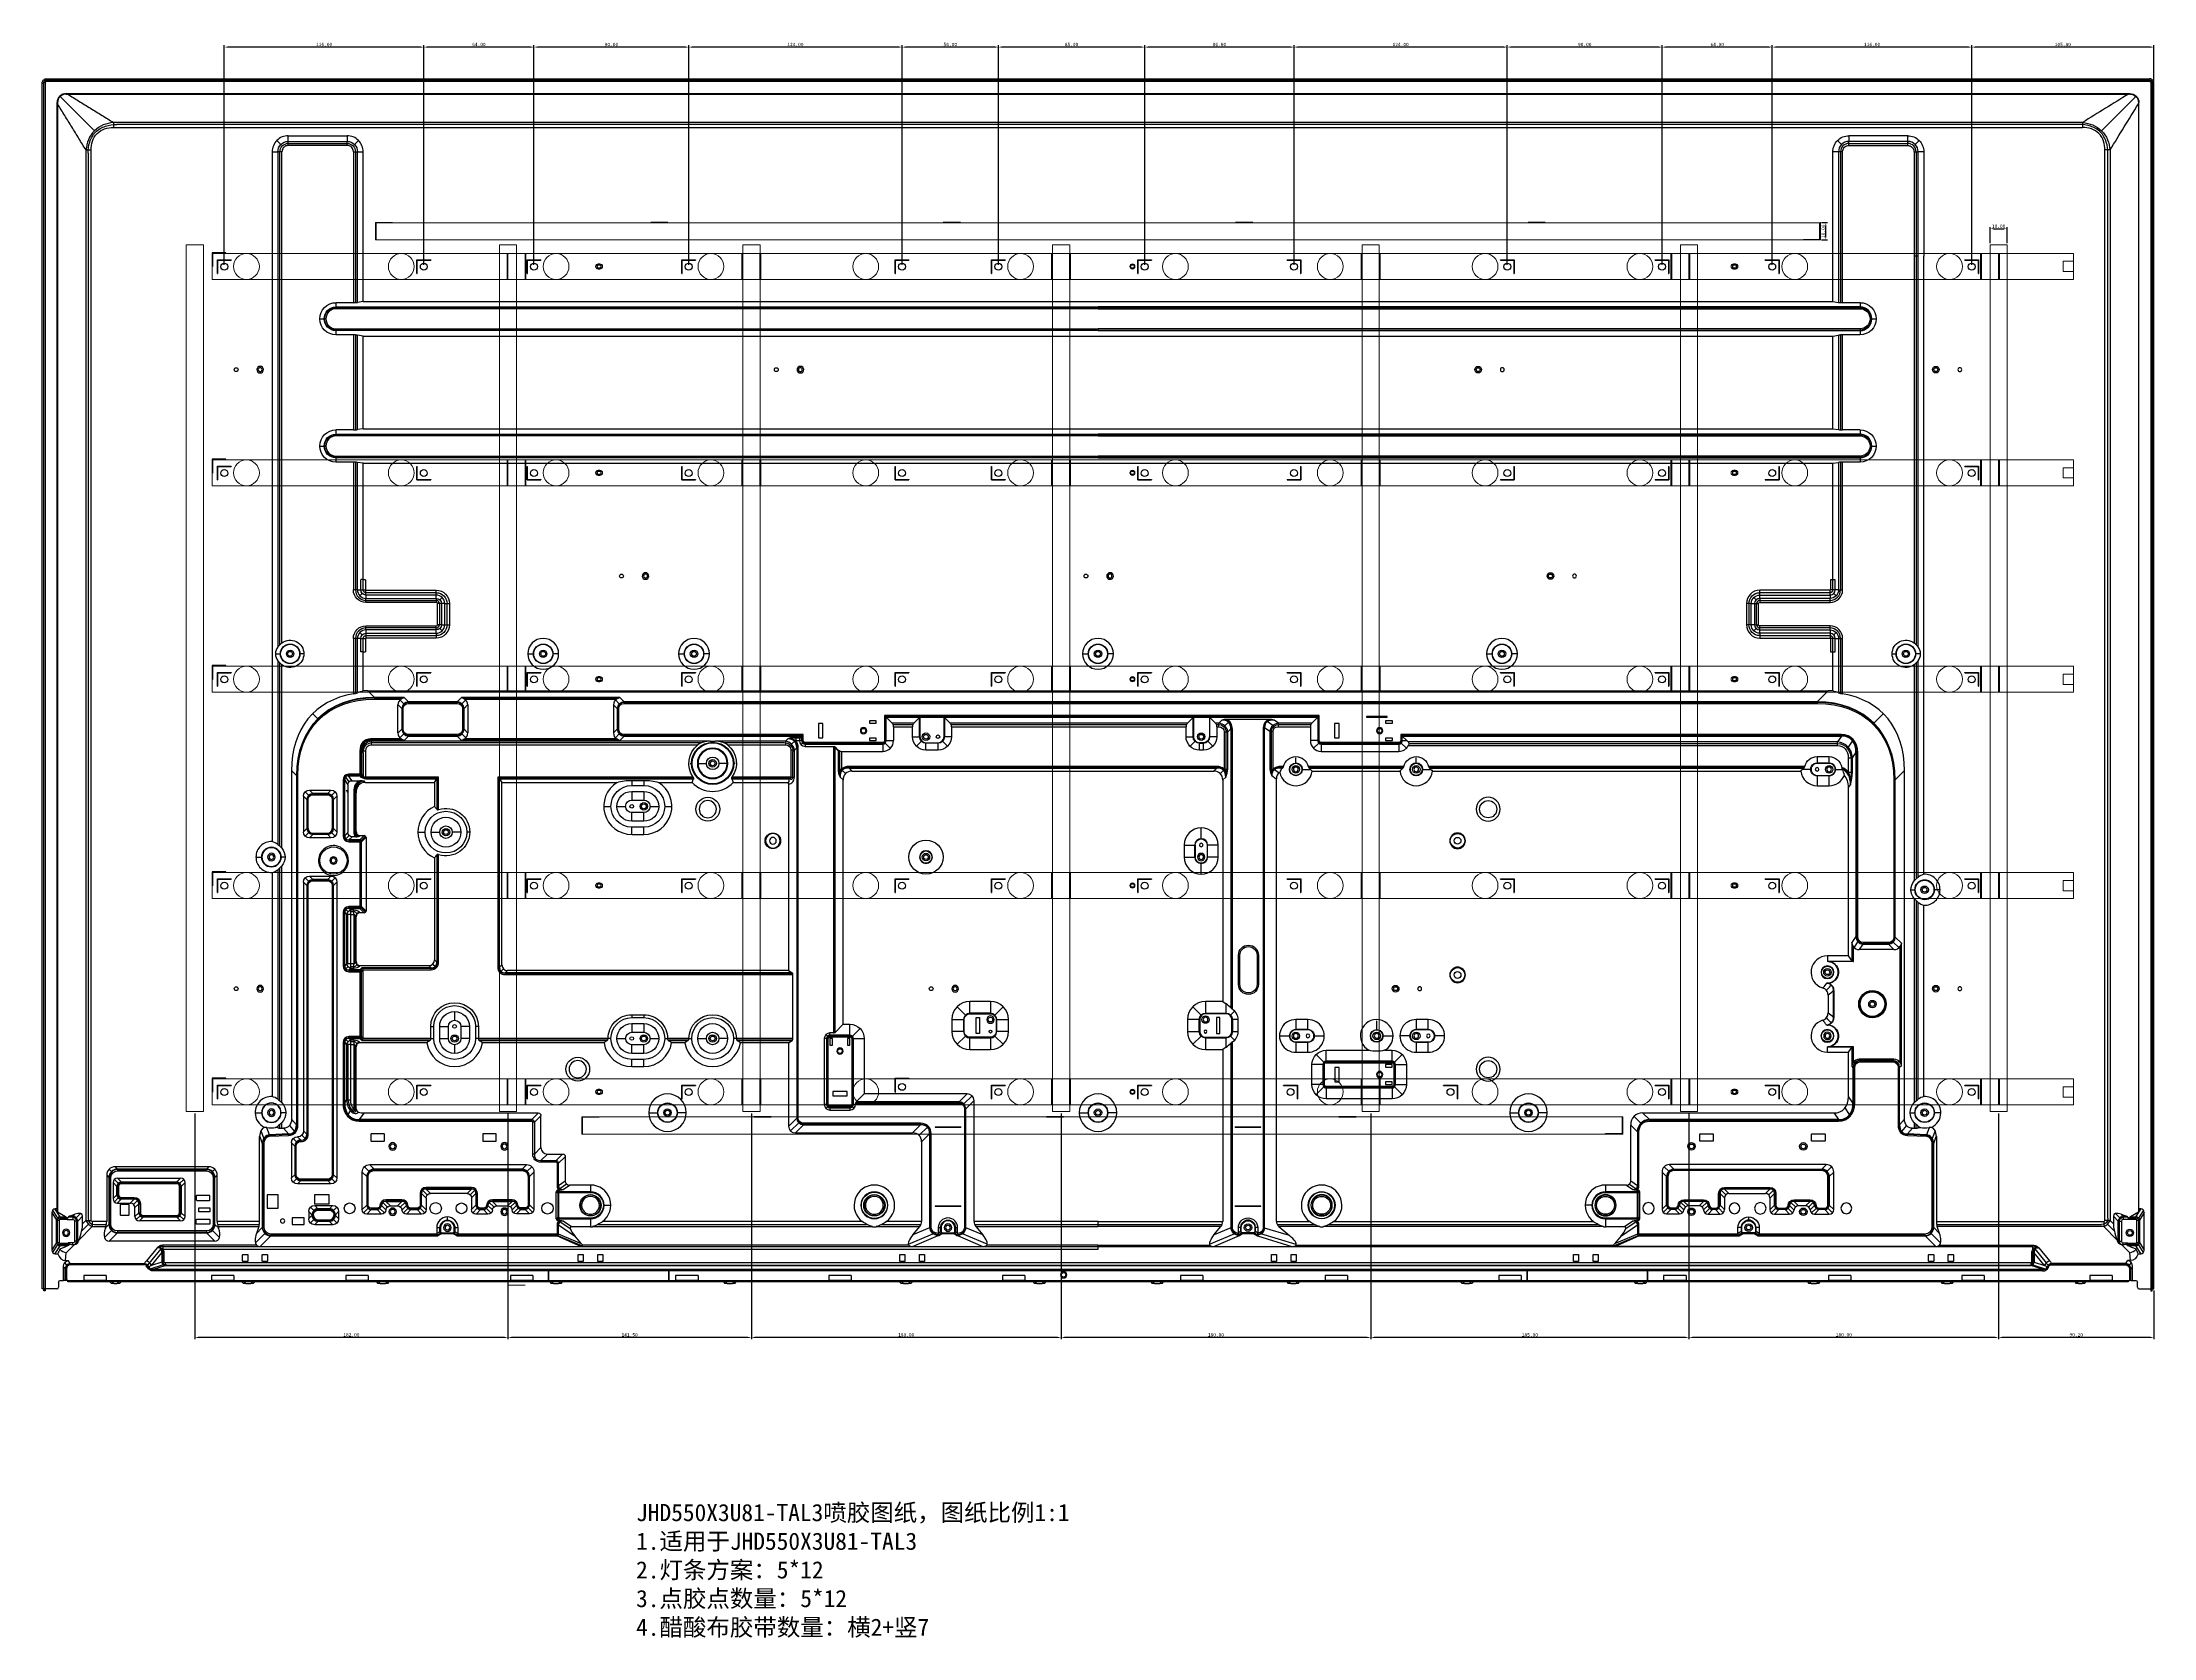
# Model space of a CAD drawing. Header units: millimetres. Extents: x 88 to 1316, y -3115 to -2187.
import ezdxf

# ---------------------------------------------------------------- set-up
doc = ezdxf.new("R2010")
doc.units = ezdxf.units.MM
doc.header["$LTSCALE"] = 46.255
doc.header["$PDMODE"] = 3
doc.header["$PDSIZE"] = 0.3125
doc.layers.get('0').update_dxf_attribs({"linetype": 'CONTINUOUS'})
doc.layers.get('Defpoints').update_dxf_attribs({"linetype": 'CONTINUOUS'})
doc.layers.add('1', color=7, linetype='CONTINUOUS', true_color=0xffffff)
doc.styles.get("Standard").update_dxf_attribs({"font": 'simfang.ttf'})
doc.dimstyles.new('002', dxfattribs={"dimscale": 0, "dimtxt": 2, "dimasz": 2, "dimexe": 1, "dimexo": 1, "dimgap": 0.5, "dimtad": 1, "dimzin": 0, "dimdsep": 46, "dimtxsty": 'Standard', "dimcen": 1, "dimclrd": 2, "dimclre": 2, "dimclrt": 5, "dimadec": 0, "dimazin": 0, "dimtp": 0.01, "dimtm": 0.01, "dimtfac": 1, "dimtofl": 0, "dimtmove": 0, "dimatfit": 3, "dimldrblk": 'CLOSED', "dimfxl": 1, "dimtolj": 1, "dimtzin": 0, "dimarcsym": 1})

# ---------------------------------------------------------------- blocks, each defined once
blk = doc.blocks.new('A$Cd3f30c15')
at = {"color": 3, "lineweight": 5}
for p, q in [((0, 15), (0, 0)), ((1082, 15), (0, 15)), ((171.5, 15), (171.5, 0)), ((172, 15), (172, 0)), ((182, 15), (182, 0)), ((182.5, 15), (182.5, 0)), ((308, 15), (308, 0)), ((308.5, 15), (308.5, 0)), ((318.5, 15), (318.5, 0)), ((319, 15), (319, 0)), ((488, 15), (488, 0)), ((488.5, 15), (488.5, 0)), ((498.5, 15), (498.5, 0)), ((499, 15), (499, 0)), ((668, 15), (668, 0)), ((668.5, 15), (668.5, 0)), ((678.5, 15), (678.5, 0)), ((679, 15), (679, 0)), ((848, 15), (848, 0)), ((848.5, 15), (848.5, 0)), ((858.5, 15), (858.5, 0)), ((859, 15), (859, 0)), ((1028, 15), (1028, 0)), ((1028.5, 15), (1028.5, 0)), ((1038.5, 15), (1038.5, 0)), ((1039, 15), (1039, 0)), ((1082, 15), (1082, 0)), ((1082, 0), (0, 0)), ((224.5, 9), (225.5, 9)), ((224.5, 6), (225.5, 6)), ((884.5, 9), (885.5, 9)), ((884.5, 6), (885.5, 6)), ((1082, 10.5), (1076.1, 10.5)), ((1076.1, 10.5), (1076.1, 4.5)), ((1082, 4.5), (1076.1, 4.5))]:
    blk.add_line(p, q, dxfattribs=at)
at = {"color": 3, "lineweight": 5, "extrusion": (0, 0, -1)}
for centre in [(-20, 7.5), (-110, 7.5), (-200, 7.5), (-290, 7.5), (-380, 7.5), (-470, 7.5)]:
    blk.add_circle(centre, 7.5, dxfattribs=at)
at = {"color": 3, "lineweight": 5}
for centre, radius in [((560, 7.5), 7.5), ((650, 7.5), 7.5), ((740, 7.5), 7.5), ((830, 7.5), 7.5), ((920, 7.5), 7.5), ((1010, 7.5), 7.5), ((535, 7.5), 1.5)]:
    blk.add_circle(centre, radius, dxfattribs=at)
for centre, start, end in [((224.5, 7.5), 90, 270), ((225.5, 7.5), 270, 90), ((884.5, 7.5), 90, 270), ((885.5, 7.5), 270, 90)]:
    blk.add_arc(centre, 1.5, start, end, dxfattribs=at)
blk = doc.blocks.new('A$C6bac4a43')
at = {"color": 1, "lineweight": 5}
for p, q in [((-839.1, 10.3), (0.5, 10.3)), ((-839.1, 10.3), (-839.1, 0.3)), ((-839.1, 0.3), (0.5, 0.3)), ((0.5, 0.3), (0.5, 10.3))]:
    blk.add_line(p, q, dxfattribs=at)
at = {"layer": '1', "color": 1, "linetype": 'Continuous'}
blk.add_line((0.5, 0.3), (0.5, 10.5), dxfattribs=at)
blk = doc.blocks.new('A$Cd46af468')
at = {"color": 1, "lineweight": 5}
for p, q in [((0, 10), (605, 10)), ((0, 10), (0, 0)), ((0, 0), (605, 0)), ((605, 0), (605, 10))]:
    blk.add_line(p, q, dxfattribs=at)
blk = doc.blocks.new('0001')
at = {"color": 1, "lineweight": 5}
for p, q in [((359, -2809.1), (359, -2305.1)), ((369, -2305.1), (359, -2305.1)), ((369, -2809.1), (369, -2305.1)), ((359, -2809.1), (369, -2809.1))]:
    blk.add_line(p, q, dxfattribs=at)
blk = doc.blocks.new('*D446')
at = {"color": 2, "lineweight": -2, "transparency": 16777216}
for p, q in [((1209.9, -2316.7), (1209.9, -2189)), ((1313.7, -2190), (1211.9, -2190)), ((1315.7, -2209.9), (1315.7, -2189))]:
    blk.add_line(p, q, dxfattribs=at)
at = {"color": 2, "lineweight": 5, "transparency": 16777216}
for points in [[(1211.9, -2189.7), (1211.9, -2190.4), (1209.9, -2190)], [(1313.7, -2189.7), (1313.7, -2190.4), (1315.7, -2190)]]:
    blk.add_solid(points, dxfattribs=at)
at = {"layer": 'Defpoints', "color": 0, "lineweight": 5, "transparency": 16777216}
for p in [(1209.9, -2190), (1315.7, -2210.9), (1209.9, -2317.7)]:
    blk.add_point(p, dxfattribs=at)
at = {"color": 5, "lineweight": 5, "transparency": 16777216, "insert": (1262.8, -2188.5), "char_height": 2, "attachment_point": 5}
blk.add_mtext('\\A1;105.80', dxfattribs=at)
blk = doc.blocks.new('_CLOSED')
at = {"color": 0, "linetype": 'ByBlock'}
for p, q in [((0, 0), (-1, 0.17)), ((-1, 0.17), (-1, -0.17)), ((-1, -0.17), (0, 0)), ((-1, 0), (0, 0))]:
    blk.add_line(p, q, dxfattribs=at)
blk = doc.blocks.new('*D447')
at = {"color": 2, "lineweight": -2, "transparency": 16777216}
for p, q in [((1093.9, -2316.7), (1093.9, -2189)), ((1207.9, -2190), (1095.9, -2190)), ((1209.9, -2316.7), (1209.9, -2189))]:
    blk.add_line(p, q, dxfattribs=at)
at = {"color": 2, "lineweight": 5, "transparency": 16777216}
for points in [[(1095.9, -2189.7), (1095.9, -2190.4), (1093.9, -2190)], [(1207.9, -2189.7), (1207.9, -2190.4), (1209.9, -2190)]]:
    blk.add_solid(points, dxfattribs=at)
at = {"layer": 'Defpoints', "color": 0, "lineweight": 5, "transparency": 16777216}
for p in [(1093.9, -2190), (1093.9, -2317.7), (1209.9, -2317.7)]:
    blk.add_point(p, dxfattribs=at)
at = {"color": 5, "lineweight": 5, "transparency": 16777216, "insert": (1151.9, -2188.5), "char_height": 2, "attachment_point": 5}
blk.add_mtext('\\A1;116.00', dxfattribs=at)
blk = doc.blocks.new('*D448')
at = {"color": 2, "lineweight": -2, "transparency": 16777216}
for p, q in [((1029.9, -2316.7), (1029.9, -2189)), ((1091.9, -2190), (1031.9, -2190)), ((1093.9, -2316.7), (1093.9, -2189))]:
    blk.add_line(p, q, dxfattribs=at)
at = {"color": 2, "lineweight": 5, "transparency": 16777216}
for points in [[(1031.9, -2189.7), (1031.9, -2190.4), (1029.9, -2190)], [(1091.9, -2189.7), (1091.9, -2190.4), (1093.9, -2190)]]:
    blk.add_solid(points, dxfattribs=at)
at = {"layer": 'Defpoints', "color": 0, "lineweight": 5, "transparency": 16777216}
for p in [(1029.9, -2190), (1029.9, -2317.7), (1093.9, -2317.7)]:
    blk.add_point(p, dxfattribs=at)
at = {"color": 5, "lineweight": 5, "transparency": 16777216, "insert": (1061.9, -2188.5), "char_height": 2, "attachment_point": 5}
blk.add_mtext('\\A1;64.00', dxfattribs=at)
blk = doc.blocks.new('*D449')
at = {"color": 2, "lineweight": -2, "transparency": 16777216}
for p, q in [((939.9, -2316.7), (939.9, -2189)), ((1027.9, -2190), (941.9, -2190)), ((1029.9, -2316.7), (1029.9, -2189))]:
    blk.add_line(p, q, dxfattribs=at)
at = {"color": 2, "lineweight": 5, "transparency": 16777216}
for points in [[(941.9, -2189.7), (941.9, -2190.4), (939.9, -2190)], [(1027.9, -2189.7), (1027.9, -2190.4), (1029.9, -2190)]]:
    blk.add_solid(points, dxfattribs=at)
at = {"layer": 'Defpoints', "color": 0, "lineweight": 5, "transparency": 16777216}
for p in [(939.9, -2190), (939.9, -2317.7), (1029.9, -2317.7)]:
    blk.add_point(p, dxfattribs=at)
at = {"color": 5, "lineweight": 5, "transparency": 16777216, "insert": (984.9, -2188.5), "char_height": 2, "attachment_point": 5}
blk.add_mtext('\\A1;90.00', dxfattribs=at)
blk = doc.blocks.new('*D450')
at = {"color": 2, "lineweight": -2, "transparency": 16777216}
for p, q in [((815.9, -2316.7), (815.9, -2189)), ((937.9, -2190), (817.9, -2190)), ((939.9, -2316.7), (939.9, -2189))]:
    blk.add_line(p, q, dxfattribs=at)
at = {"color": 2, "lineweight": 5, "transparency": 16777216}
for points in [[(817.9, -2189.7), (817.9, -2190.4), (815.9, -2190)], [(937.9, -2189.7), (937.9, -2190.4), (939.9, -2190)]]:
    blk.add_solid(points, dxfattribs=at)
at = {"layer": 'Defpoints', "color": 0, "lineweight": 5, "transparency": 16777216}
for p in [(815.9, -2190), (815.9, -2317.7), (939.9, -2317.7)]:
    blk.add_point(p, dxfattribs=at)
at = {"color": 5, "lineweight": 5, "transparency": 16777216, "insert": (877.9, -2188.5), "char_height": 2, "attachment_point": 5}
blk.add_mtext('\\A1;124.00', dxfattribs=at)
blk = doc.blocks.new('*D451')
at = {"color": 2, "lineweight": -2, "transparency": 16777216}
for p, q in [((729.1, -2316.7), (729.1, -2189)), ((813.9, -2190), (731.1, -2190)), ((815.9, -2316.7), (815.9, -2189))]:
    blk.add_line(p, q, dxfattribs=at)
at = {"color": 2, "lineweight": 5, "transparency": 16777216}
for points in [[(731.1, -2189.7), (731.1, -2190.4), (729.1, -2190)], [(813.9, -2189.7), (813.9, -2190.4), (815.9, -2190)]]:
    blk.add_solid(points, dxfattribs=at)
at = {"layer": 'Defpoints', "color": 0, "lineweight": 5, "transparency": 16777216}
for p in [(729.1, -2190), (729.1, -2317.7), (815.9, -2317.7)]:
    blk.add_point(p, dxfattribs=at)
at = {"color": 5, "lineweight": 5, "transparency": 16777216, "insert": (772.5, -2188.5), "char_height": 2, "attachment_point": 5}
blk.add_mtext('\\A1;86.80', dxfattribs=at)
blk = doc.blocks.new('*D452')
at = {"color": 2, "lineweight": -2, "transparency": 16777216}
for p, q in [((644.1, -2316.7), (644.1, -2189)), ((727.1, -2190), (646.1, -2190)), ((729.1, -2316.7), (729.1, -2189))]:
    blk.add_line(p, q, dxfattribs=at)
at = {"color": 2, "lineweight": 5, "transparency": 16777216}
for points in [[(646.1, -2189.7), (646.1, -2190.4), (644.1, -2190)], [(727.1, -2189.7), (727.1, -2190.4), (729.1, -2190)]]:
    blk.add_solid(points, dxfattribs=at)
at = {"layer": 'Defpoints', "color": 0, "lineweight": 5, "transparency": 16777216}
for p in [(644.1, -2190), (644.1, -2317.7), (729.1, -2317.7)]:
    blk.add_point(p, dxfattribs=at)
at = {"color": 5, "lineweight": 5, "transparency": 16777216, "insert": (686.6, -2188.5), "char_height": 2, "attachment_point": 5}
blk.add_mtext('\\A1;85.00', dxfattribs=at)
blk = doc.blocks.new('*D453')
at = {"color": 2, "lineweight": -2, "transparency": 16777216}
for p, q in [((588.1, -2316.7), (588.1, -2189)), ((642.1, -2190), (590.1, -2190)), ((644.1, -2316.7), (644.1, -2189))]:
    blk.add_line(p, q, dxfattribs=at)
at = {"color": 2, "lineweight": 5, "transparency": 16777216}
for points in [[(590.1, -2189.7), (590.1, -2190.4), (588.1, -2190)], [(642.1, -2189.7), (642.1, -2190.4), (644.1, -2190)]]:
    blk.add_solid(points, dxfattribs=at)
at = {"layer": 'Defpoints', "color": 0, "lineweight": 5, "transparency": 16777216}
for p in [(588.1, -2190), (588.1, -2317.7), (644.1, -2317.7)]:
    blk.add_point(p, dxfattribs=at)
at = {"color": 5, "lineweight": 5, "transparency": 16777216, "insert": (616.1, -2188.5), "char_height": 2, "attachment_point": 5}
blk.add_mtext('\\A1;56.00', dxfattribs=at)
blk = doc.blocks.new('*D454')
at = {"color": 2, "lineweight": -2, "transparency": 16777216}
for p, q in [((464.1, -2316.7), (464.1, -2189)), ((586.1, -2190), (466.1, -2190)), ((588.1, -2316.7), (588.1, -2189))]:
    blk.add_line(p, q, dxfattribs=at)
at = {"color": 2, "lineweight": 5, "transparency": 16777216}
for points in [[(466.1, -2189.7), (466.1, -2190.4), (464.1, -2190)], [(586.1, -2189.7), (586.1, -2190.4), (588.1, -2190)]]:
    blk.add_solid(points, dxfattribs=at)
at = {"layer": 'Defpoints', "color": 0, "lineweight": 5, "transparency": 16777216}
for p in [(464.1, -2190), (464.1, -2317.7), (588.1, -2317.7)]:
    blk.add_point(p, dxfattribs=at)
at = {"color": 5, "lineweight": 5, "transparency": 16777216, "insert": (526.1, -2188.5), "char_height": 2, "attachment_point": 5}
blk.add_mtext('\\A1;124.00', dxfattribs=at)
blk = doc.blocks.new('*D455')
at = {"color": 2, "lineweight": -2, "transparency": 16777216}
for p, q in [((374.1, -2316.7), (374.1, -2189)), ((462.1, -2190), (376.1, -2190)), ((464.1, -2316.7), (464.1, -2189))]:
    blk.add_line(p, q, dxfattribs=at)
at = {"color": 2, "lineweight": 5, "transparency": 16777216}
for points in [[(376.1, -2189.7), (376.1, -2190.4), (374.1, -2190)], [(462.1, -2189.7), (462.1, -2190.4), (464.1, -2190)]]:
    blk.add_solid(points, dxfattribs=at)
at = {"layer": 'Defpoints', "color": 0, "lineweight": 5, "transparency": 16777216}
for p in [(374.1, -2190), (374.1, -2317.7), (464.1, -2317.7)]:
    blk.add_point(p, dxfattribs=at)
at = {"color": 5, "lineweight": 5, "transparency": 16777216, "insert": (419.1, -2188.5), "char_height": 2, "attachment_point": 5}
blk.add_mtext('\\A1;90.00', dxfattribs=at)
blk = doc.blocks.new('*D456')
at = {"color": 2, "lineweight": -2, "transparency": 16777216}
for p, q in [((310.1, -2316.7), (310.1, -2189)), ((372.1, -2190), (312.1, -2190)), ((374.1, -2316.7), (374.1, -2189))]:
    blk.add_line(p, q, dxfattribs=at)
at = {"color": 2, "lineweight": 5, "transparency": 16777216}
for points in [[(312.1, -2189.7), (312.1, -2190.4), (310.1, -2190)], [(372.1, -2189.7), (372.1, -2190.4), (374.1, -2190)]]:
    blk.add_solid(points, dxfattribs=at)
at = {"layer": 'Defpoints', "color": 0, "lineweight": 5, "transparency": 16777216}
for p in [(310.1, -2190), (310.1, -2317.7), (374.1, -2317.7)]:
    blk.add_point(p, dxfattribs=at)
at = {"color": 5, "lineweight": 5, "transparency": 16777216, "insert": (342.1, -2188.5), "char_height": 2, "attachment_point": 5}
blk.add_mtext('\\A1;64.00', dxfattribs=at)
blk = doc.blocks.new('*D457')
at = {"color": 2, "lineweight": -2, "transparency": 16777216}
for p, q in [((194.1, -2316.7), (194.1, -2189)), ((308.1, -2190), (196.1, -2190)), ((310.1, -2316.7), (310.1, -2189))]:
    blk.add_line(p, q, dxfattribs=at)
at = {"color": 2, "lineweight": 5, "transparency": 16777216}
for points in [[(196.1, -2189.7), (196.1, -2190.4), (194.1, -2190)], [(308.1, -2189.7), (308.1, -2190.4), (310.1, -2190)]]:
    blk.add_solid(points, dxfattribs=at)
at = {"layer": 'Defpoints', "color": 0, "lineweight": 5, "transparency": 16777216}
for p in [(194.1, -2190), (194.1, -2317.7), (310.1, -2317.7)]:
    blk.add_point(p, dxfattribs=at)
at = {"color": 5, "lineweight": 5, "transparency": 16777216, "insert": (252.1, -2188.5), "char_height": 2, "attachment_point": 5}
blk.add_mtext('\\A1;116.00', dxfattribs=at)
blk = doc.blocks.new('*D458')
at = {"color": 2, "lineweight": -2, "transparency": 16777216}
for p, q in [((1225.5, -2810.1), (1225.5, -2941.4)), ((1315.7, -2913.2), (1315.7, -2941.4)), ((1313.7, -2940.4), (1227.5, -2940.4))]:
    blk.add_line(p, q, dxfattribs=at)
at = {"color": 2, "lineweight": 5, "transparency": 16777216}
for points in [[(1227.5, -2940.1), (1227.5, -2940.8), (1225.5, -2940.4)], [(1313.7, -2940.1), (1313.7, -2940.8), (1315.7, -2940.4)]]:
    blk.add_solid(points, dxfattribs=at)
at = {"layer": 'Defpoints', "color": 0, "lineweight": 5, "transparency": 16777216}
for p in [(1225.5, -2809.1), (1315.7, -2912.2), (1225.5, -2940.4)]:
    blk.add_point(p, dxfattribs=at)
at = {"color": 5, "lineweight": 5, "transparency": 16777216, "insert": (1270.6, -2938.9), "char_height": 2, "attachment_point": 5}
blk.add_mtext('\\A1;90.20', dxfattribs=at)
blk = doc.blocks.new('*D459')
at = {"color": 2, "lineweight": -2, "transparency": 16777216}
for p, q in [((1045.5, -2810.1), (1045.5, -2941.4)), ((1225.5, -2810.1), (1225.5, -2941.4)), ((1223.5, -2940.4), (1047.5, -2940.4))]:
    blk.add_line(p, q, dxfattribs=at)
at = {"color": 2, "lineweight": 5, "transparency": 16777216}
for points in [[(1047.5, -2940.1), (1047.5, -2940.8), (1045.5, -2940.4)], [(1223.5, -2940.1), (1223.5, -2940.8), (1225.5, -2940.4)]]:
    blk.add_solid(points, dxfattribs=at)
at = {"layer": 'Defpoints', "color": 0, "lineweight": 5, "transparency": 16777216}
for p in [(1045.5, -2809.1), (1225.5, -2809.1), (1045.5, -2940.4)]:
    blk.add_point(p, dxfattribs=at)
at = {"color": 5, "lineweight": 5, "transparency": 16777216, "insert": (1135.5, -2938.9), "char_height": 2, "attachment_point": 5}
blk.add_mtext('\\A1;180.00', dxfattribs=at)
blk = doc.blocks.new('*D460')
at = {"color": 2, "lineweight": -2, "transparency": 16777216}
for p, q in [((860.5, -2810.1), (860.5, -2941.4)), ((1045.5, -2810.1), (1045.5, -2941.4)), ((1043.5, -2940.4), (862.5, -2940.4))]:
    blk.add_line(p, q, dxfattribs=at)
at = {"color": 2, "lineweight": 5, "transparency": 16777216}
for points in [[(862.5, -2940.1), (862.5, -2940.8), (860.5, -2940.4)], [(1043.5, -2940.1), (1043.5, -2940.8), (1045.5, -2940.4)]]:
    blk.add_solid(points, dxfattribs=at)
at = {"layer": 'Defpoints', "color": 0, "lineweight": 5, "transparency": 16777216}
for p in [(860.5, -2809.1), (1045.5, -2809.1), (860.5, -2940.4)]:
    blk.add_point(p, dxfattribs=at)
at = {"color": 5, "lineweight": 5, "transparency": 16777216, "insert": (953, -2938.9), "char_height": 2, "attachment_point": 5}
blk.add_mtext('\\A1;185.00', dxfattribs=at)
blk = doc.blocks.new('*D461')
at = {"color": 2, "lineweight": -2, "transparency": 16777216}
for p, q in [((680.5, -2810.1), (680.5, -2941.4)), ((860.5, -2810.1), (860.5, -2941.4)), ((858.5, -2940.4), (682.5, -2940.4))]:
    blk.add_line(p, q, dxfattribs=at)
at = {"color": 2, "lineweight": 5, "transparency": 16777216}
for points in [[(682.5, -2940.1), (682.5, -2940.8), (680.5, -2940.4)], [(858.5, -2940.1), (858.5, -2940.8), (860.5, -2940.4)]]:
    blk.add_solid(points, dxfattribs=at)
at = {"layer": 'Defpoints', "color": 0, "lineweight": 5, "transparency": 16777216}
for p in [(680.5, -2809.1), (860.5, -2809.1), (680.5, -2940.4)]:
    blk.add_point(p, dxfattribs=at)
at = {"color": 5, "lineweight": 5, "transparency": 16777216, "insert": (770.5, -2938.9), "char_height": 2, "attachment_point": 5}
blk.add_mtext('\\A1;180.00', dxfattribs=at)
blk = doc.blocks.new('*D462')
at = {"color": 2, "lineweight": -2, "transparency": 16777216}
for p, q in [((500.5, -2810.1), (500.5, -2941.4)), ((680.5, -2810.1), (680.5, -2941.4)), ((678.5, -2940.4), (502.5, -2940.4))]:
    blk.add_line(p, q, dxfattribs=at)
at = {"color": 2, "lineweight": 5, "transparency": 16777216}
for points in [[(502.5, -2940.1), (502.5, -2940.8), (500.5, -2940.4)], [(678.5, -2940.1), (678.5, -2940.8), (680.5, -2940.4)]]:
    blk.add_solid(points, dxfattribs=at)
at = {"layer": 'Defpoints', "color": 0, "lineweight": 5, "transparency": 16777216}
for p in [(500.5, -2809.1), (680.5, -2809.1), (500.5, -2940.4)]:
    blk.add_point(p, dxfattribs=at)
at = {"color": 5, "lineweight": 5, "transparency": 16777216, "insert": (590.5, -2938.9), "char_height": 2, "attachment_point": 5}
blk.add_mtext('\\A1;180.00', dxfattribs=at)
blk = doc.blocks.new('*D463')
at = {"color": 2, "lineweight": -2, "transparency": 16777216}
for p, q in [((359, -2810.1), (359, -2941.4)), ((500.5, -2810.1), (500.5, -2941.4)), ((498.5, -2940.4), (361, -2940.4))]:
    blk.add_line(p, q, dxfattribs=at)
at = {"color": 2, "lineweight": 5, "transparency": 16777216}
for points in [[(361, -2940.1), (361, -2940.8), (359, -2940.4)], [(498.5, -2940.1), (498.5, -2940.8), (500.5, -2940.4)]]:
    blk.add_solid(points, dxfattribs=at)
at = {"layer": 'Defpoints', "color": 0, "lineweight": 5, "transparency": 16777216}
for p in [(359, -2809.1), (500.5, -2809.1), (359, -2940.4)]:
    blk.add_point(p, dxfattribs=at)
at = {"color": 5, "lineweight": 5, "transparency": 16777216, "insert": (429.7, -2938.9), "char_height": 2, "attachment_point": 5}
blk.add_mtext('\\A1;141.50', dxfattribs=at)
blk = doc.blocks.new('*D464')
at = {"color": 2, "lineweight": -2, "transparency": 16777216}
for p, q in [((177, -2810.1), (177, -2941.4)), ((359, -2810.1), (359, -2941.4)), ((357, -2940.4), (179, -2940.4))]:
    blk.add_line(p, q, dxfattribs=at)
at = {"color": 2, "lineweight": 5, "transparency": 16777216}
for points in [[(179, -2940.1), (179, -2940.8), (177, -2940.4)], [(357, -2940.1), (357, -2940.8), (359, -2940.4)]]:
    blk.add_solid(points, dxfattribs=at)
at = {"layer": 'Defpoints', "color": 0, "lineweight": 5, "transparency": 16777216}
for p in [(177, -2809.1), (359, -2809.1), (177, -2940.4)]:
    blk.add_point(p, dxfattribs=at)
at = {"color": 5, "lineweight": 5, "transparency": 16777216, "insert": (268, -2938.9), "char_height": 2, "attachment_point": 5}
blk.add_mtext('\\A1;182.00', dxfattribs=at)
blk = doc.blocks.new('*D465')
at = {"color": 2, "lineweight": -2, "transparency": 16777216}
for p, q in [((1220.5, -2304.1), (1220.5, -2294.7)), ((1230.5, -2304.1), (1230.5, -2294.7)), ((1222.5, -2295.7), (1228.5, -2295.7))]:
    blk.add_line(p, q, dxfattribs=at)
at = {"color": 2, "lineweight": 5, "transparency": 16777216}
for points in [[(1222.5, -2295.4), (1222.5, -2296), (1220.5, -2295.7)], [(1228.5, -2295.4), (1228.5, -2296), (1230.5, -2295.7)]]:
    blk.add_solid(points, dxfattribs=at)
at = {"layer": 'Defpoints', "color": 0, "lineweight": 5, "transparency": 16777216}
for p in [(1220.5, -2305.1), (1230.5, -2295.7), (1230.5, -2305.1)]:
    blk.add_point(p, dxfattribs=at)
at = {"color": 5, "lineweight": 5, "transparency": 16777216, "insert": (1225.5, -2294.2), "char_height": 2, "attachment_point": 5}
blk.add_mtext('\\A1;10.00', dxfattribs=at)
blk = doc.blocks.new('*D466')
at = {"color": 2, "lineweight": -2, "transparency": 16777216}
for p, q in [((1122.6, -2292.1), (1126, -2292.1)), ((1125, -2300.1), (1125, -2294.1)), ((1122.6, -2302.1), (1126, -2302.1))]:
    blk.add_line(p, q, dxfattribs=at)
at = {"color": 2, "lineweight": 5, "transparency": 16777216}
for points in [[(1124.7, -2294.1), (1125.4, -2294.1), (1125, -2292.1)], [(1124.7, -2300.1), (1125.4, -2300.1), (1125, -2302.1)]]:
    blk.add_solid(points, dxfattribs=at)
at = {"layer": 'Defpoints', "color": 0, "lineweight": 5, "transparency": 16777216}
for p in [(1121.6, -2292.1), (1125, -2292.1), (1121.6, -2302.1)]:
    blk.add_point(p, dxfattribs=at)
at = {"color": 5, "lineweight": 5, "transparency": 16777216, "insert": (1123.5, -2297.1), "char_height": 2, "attachment_point": 5, "rotation": 90}
blk.add_mtext('\\A1;10.00', dxfattribs=at)

msp = doc.modelspace()

# ---------------------------------------------------------------- linework, layer by layer
at = {"color": 1, "lineweight": 5}
msp.add_line((358.966, -2910.119), (368.966, -2910.119), dxfattribs=at)
at = {"layer": '1', "color": 7, "linetype": 'Continuous'}
for p, q in [((90.782, -2208.419), (1313.15, -2208.419)), ((90.782, -2208.419), (90.782, -2209.169)), ((1313.15, -2209.169), (90.782, -2209.169)), ((1313.15, -2208.419), (1313.15, -2209.169)), ((88.266, -2912.179), (88.266, -2210.935)), ((88.266, -2210.935), (89.016, -2210.935)), ((89.016, -2210.935), (89.016, -2912.179)), ((89.216, -2912.179), (89.216, -2210.619)), ((89.966, -2210.619), (89.216, -2210.619)), ((89.966, -2210.619), (89.966, -2912.179)), ((90.466, -2209.369), (1313.466, -2209.369)), ((90.466, -2210.119), (90.466, -2209.369)), ((1313.466, -2210.119), (90.466, -2210.119)), ((98.595, -2218.748), (98.477, -2218.631)), ((118.573, -2238.726), (98.666, -2218.819)), ((102.166, -2217.053), (1301.766, -2217.053)), ((102.9, -2217.337), (1301.032, -2217.337)), ((1305.266, -2218.819), (1285.359, -2238.726)), ((1305.337, -2218.748), (1305.455, -2218.631)), ((1313.466, -2210.119), (1313.466, -2209.369)), ((1313.966, -2210.619), (1313.966, -2912.179)), ((1313.966, -2210.619), (1314.716, -2210.619)), ((1314.716, -2912.179), (1314.716, -2210.619)), ((1314.916, -2210.935), (1314.916, -2912.179)), ((1315.666, -2210.935), (1314.916, -2210.935)), ((1315.666, -2912.179), (1315.666, -2210.935)), ((96.899, -2865.712), (96.899, -2222.319)), ((97.184, -2223.054), (97.184, -2867.592)), ((1274.214, -2233.851), (129.718, -2233.851)), ((1306.748, -2223.054), (1306.748, -2867.592)), ((1307.033, -2865.712), (1307.033, -2222.319)), ((129.718, -2236.821), (1274.214, -2236.821)), ((1272.37, -2235.081), (131.562, -2235.081)), ((226.989, -2246.662), (224.685, -2244.358)), ((231.277, -2241.577), (265.455, -2241.577)), ((231.277, -2244.885), (265.455, -2244.885)), ((231.277, -2247.267), (231.277, -2244.885)), ((231.277, -2246.055), (265.455, -2246.055)), ((265.455, -2247.267), (265.455, -2244.885)), ((272.047, -2244.358), (269.743, -2246.662)), ((1131.885, -2244.358), (1134.189, -2246.662)), ((1172.655, -2241.577), (1138.477, -2241.577)), ((1172.655, -2244.885), (1138.477, -2244.885)), ((1138.477, -2247.267), (1138.477, -2244.885)), ((1138.477, -2246.055), (1172.655, -2246.055)), ((1172.655, -2247.267), (1172.655, -2244.885)), ((1179.247, -2244.358), (1176.943, -2246.662)), ((113.698, -2249.872), (113.698, -2872.33)), ((114.928, -2251.715), (114.928, -2871.1)), ((116.668, -2872.33), (116.668, -2249.872)), ((221.904, -2250.95), (221.904, -2652.097)), ((221.954, -2250.95), (225.213, -2250.95)), ((225.213, -2250.95), (225.213, -2538.737)), ((227.594, -2250.95), (225.213, -2250.95)), ((226.383, -2537.449), (226.383, -2250.95)), ((227.594, -2536.435), (227.594, -2250.95)), ((265.455, -2247.267), (231.277, -2247.267)), ((269.138, -2250.95), (269.138, -2338.611)), ((269.138, -2250.95), (271.519, -2250.95)), ((270.349, -2250.95), (270.349, -2338.564)), ((271.519, -2338.427), (271.519, -2250.95)), ((271.519, -2250.95), (274.778, -2250.95)), ((274.828, -2337.957), (274.828, -2250.95)), ((1129.104, -2337.957), (1129.104, -2250.95)), ((1132.413, -2250.95), (1129.154, -2250.95)), ((1132.413, -2250.95), (1132.413, -2338.427)), ((1134.794, -2250.95), (1132.413, -2250.95)), ((1133.583, -2250.95), (1133.583, -2338.564)), ((1134.794, -2338.611), (1134.794, -2250.95)), ((1138.477, -2247.267), (1172.655, -2247.267)), ((1176.338, -2250.95), (1176.338, -2311.577)), ((1176.338, -2250.95), (1178.719, -2250.95)), ((1177.549, -2250.95), (1177.549, -2311.527)), ((1181.978, -2250.95), (1178.719, -2250.95)), ((1178.719, -2311.577), (1178.719, -2250.95)), ((1182.028, -2250.95), (1182.028, -2311.577)), ((1287.264, -2872.33), (1287.264, -2249.872)), ((1289.004, -2871.1), (1289.004, -2251.715)), ((1290.234, -2249.872), (1290.234, -2872.33)), ((281.966, -2292.119), (291.966, -2292.119)), ((281.966, -2292.119), (281.966, -2302.119)), ((291.966, -2292.319), (282.166, -2292.319)), ((282.166, -2292.319), (282.166, -2302.119)), ((291.966, -2292.119), (291.966, -2292.319)), ((441.966, -2292.119), (441.966, -2292.319)), ((451.966, -2292.119), (441.966, -2292.119)), ((451.966, -2292.319), (441.966, -2292.319)), ((451.966, -2292.119), (451.966, -2292.319)), ((611.966, -2292.119), (611.966, -2292.319)), ((621.966, -2292.119), (611.966, -2292.119)), ((621.966, -2292.319), (611.966, -2292.319)), ((621.966, -2292.119), (621.966, -2292.319)), ((781.966, -2292.119), (781.966, -2292.319)), ((791.966, -2292.119), (781.966, -2292.119)), ((791.966, -2292.319), (781.966, -2292.319)), ((791.966, -2292.119), (791.966, -2292.319)), ((961.966, -2292.119), (951.966, -2292.119)), ((951.966, -2292.119), (951.966, -2292.319)), ((961.966, -2292.319), (951.966, -2292.319)), ((961.966, -2292.119), (961.966, -2292.319)), ((1121.766, -2292.119), (1121.966, -2292.119)), ((1121.766, -2301.919), (1121.766, -2292.119)), ((1121.966, -2302.119), (1121.966, -2292.119)), ((282.166, -2302.119), (281.966, -2302.119)), ((1111.966, -2301.919), (1121.766, -2301.919)), ((1111.966, -2302.119), (1111.966, -2301.919)), ((1121.966, -2302.119), (1111.966, -2302.119)), ((195.066, -2309.719), (187.066, -2309.719)), ((187.066, -2309.719), (187.066, -2317.719)), ((187.066, -2317.719), (187.266, -2317.719)), ((195.066, -2309.919), (187.266, -2309.919)), ((187.266, -2309.919), (187.266, -2317.719)), ((190.066, -2321.719), (190.066, -2313.719)), ((190.066, -2313.719), (198.066, -2313.719)), ((190.266, -2321.719), (190.266, -2313.919)), ((190.266, -2313.919), (198.066, -2313.919)), ((195.066, -2309.919), (195.066, -2309.719)), ((198.066, -2313.719), (198.066, -2313.919)), ((306.066, -2313.719), (314.066, -2313.719)), ((306.066, -2321.719), (306.066, -2313.719)), ((306.266, -2321.719), (306.266, -2313.919)), ((306.266, -2313.919), (314.066, -2313.919)), ((314.066, -2313.719), (314.066, -2313.919)), ((370.066, -2313.719), (378.066, -2313.719)), ((370.066, -2321.719), (370.066, -2313.719)), ((370.266, -2321.719), (370.266, -2313.919)), ((370.266, -2313.919), (378.066, -2313.919)), ((378.066, -2313.719), (378.066, -2313.919)), ((460.066, -2313.719), (468.066, -2313.719)), ((460.066, -2321.719), (460.066, -2313.719)), ((460.266, -2321.719), (460.266, -2313.919)), ((460.266, -2313.919), (468.066, -2313.919)), ((468.066, -2313.719), (468.066, -2313.919)), ((584.066, -2321.719), (584.066, -2313.719)), ((584.066, -2313.719), (592.066, -2313.719)), ((584.266, -2321.719), (584.266, -2313.919)), ((584.266, -2313.919), (592.066, -2313.919)), ((592.066, -2313.719), (592.066, -2313.919)), ((640.066, -2321.719), (640.066, -2313.719)), ((640.066, -2313.719), (648.066, -2313.719)), ((640.266, -2321.719), (640.266, -2313.919)), ((640.266, -2313.919), (648.066, -2313.919)), ((648.066, -2313.719), (648.066, -2313.919)), ((725.066, -2313.719), (733.066, -2313.719)), ((725.066, -2321.719), (725.066, -2313.719)), ((725.266, -2313.919), (733.066, -2313.919)), ((725.266, -2321.719), (725.266, -2313.919)), ((733.066, -2313.719), (733.066, -2313.919)), ((811.866, -2313.719), (819.866, -2313.719)), ((811.866, -2313.919), (811.866, -2313.719)), ((811.866, -2313.919), (819.666, -2313.919)), ((819.666, -2313.919), (819.666, -2321.719)), ((819.866, -2313.719), (819.866, -2321.719)), ((935.866, -2313.919), (935.866, -2313.719)), ((935.866, -2313.719), (943.866, -2313.719)), ((935.866, -2313.919), (943.666, -2313.919)), ((943.666, -2313.919), (943.666, -2321.719)), ((943.866, -2313.719), (943.866, -2321.719)), ((1025.866, -2313.919), (1025.866, -2313.719)), ((1025.866, -2313.719), (1033.866, -2313.719)), ((1025.866, -2313.919), (1033.666, -2313.919)), ((1033.666, -2313.919), (1033.666, -2321.719)), ((1033.866, -2313.719), (1033.866, -2321.719)), ((1089.866, -2313.719), (1097.866, -2313.719)), ((1089.866, -2313.919), (1089.866, -2313.719)), ((1089.866, -2313.919), (1097.666, -2313.919)), ((1097.666, -2313.919), (1097.666, -2321.719)), ((1097.866, -2313.719), (1097.866, -2321.719)), ((1176.338, -2311.577), (1176.338, -2536.435)), ((1178.719, -2311.577), (1176.338, -2311.577)), ((1177.549, -2311.63), (1177.549, -2537.449)), ((1178.719, -2538.737), (1178.719, -2311.63)), ((1182.028, -2671.097), (1182.028, -2311.577)), ((1205.866, -2313.719), (1213.866, -2313.719)), ((1205.866, -2313.919), (1205.866, -2313.719)), ((1205.866, -2313.919), (1213.666, -2313.919)), ((1213.666, -2313.919), (1213.666, -2321.719)), ((1213.866, -2313.719), (1213.866, -2321.719)), ((190.066, -2321.719), (190.266, -2321.719)), ((306.066, -2321.719), (306.266, -2321.719)), ((370.066, -2321.719), (370.266, -2321.719)), ((460.066, -2321.719), (460.266, -2321.719)), ((584.066, -2321.719), (584.266, -2321.719)), ((640.066, -2321.719), (640.266, -2321.719)), ((725.066, -2321.719), (725.266, -2321.719)), ((819.666, -2321.719), (819.866, -2321.719)), ((943.666, -2321.719), (943.866, -2321.719)), ((1033.666, -2321.719), (1033.866, -2321.719)), ((1097.666, -2321.719), (1097.866, -2321.719)), ((1213.666, -2321.719), (1213.866, -2321.719)), ((269.138, -2338.662), (259.018, -2338.662)), ((259.018, -2338.712), (259.018, -2341.13)), ((259.018, -2341.13), (701.966, -2341.13)), ((259.018, -2342.165), (259.018, -2341.13)), ((259.018, -2341.478), (701.966, -2341.478)), ((701.966, -2342.165), (259.018, -2342.165)), ((274.828, -2337.957), (271.519, -2338.478)), ((274.828, -2337.957), (1129.104, -2337.957)), ((701.966, -2341.478), (1144.914, -2341.478)), ((701.966, -2342.165), (1144.914, -2342.165)), ((1144.914, -2341.13), (702.021, -2341.13)), ((1129.104, -2337.957), (1132.413, -2338.478)), ((1144.914, -2338.662), (1134.794, -2338.662)), ((1144.914, -2338.712), (1144.914, -2341.13)), ((1144.914, -2342.165), (1144.914, -2341.13)), ((249.71, -2348.019), (252.128, -2348.019)), ((259.018, -2353.874), (701.966, -2353.874)), ((259.018, -2353.874), (259.018, -2354.909)), ((259.018, -2354.561), (701.966, -2354.561)), ((259.018, -2354.909), (259.018, -2357.327)), ((701.966, -2354.909), (259.018, -2354.909)), ((1144.914, -2353.874), (701.966, -2353.874)), ((701.966, -2354.561), (1144.914, -2354.561)), ((702.021, -2354.909), (1144.914, -2354.909)), ((1144.914, -2353.874), (1144.914, -2354.909)), ((1144.914, -2354.909), (1144.914, -2357.327)), ((1151.804, -2348.019), (1154.222, -2348.019)), ((269.138, -2357.377), (259.018, -2357.377)), ((269.138, -2357.428), (269.138, -2412.611)), ((270.349, -2357.474), (270.349, -2412.565)), ((274.828, -2358.082), (271.519, -2357.561)), ((271.519, -2412.427), (271.519, -2357.612)), ((274.828, -2358.082), (1129.104, -2358.082)), ((274.828, -2411.957), (274.828, -2358.082)), ((1129.104, -2358.082), (1132.413, -2357.561)), ((1129.104, -2411.957), (1129.104, -2358.082)), ((1132.413, -2357.612), (1132.413, -2412.427)), ((1133.583, -2357.474), (1133.583, -2412.565)), ((1144.914, -2357.377), (1134.794, -2357.377)), ((1134.794, -2412.611), (1134.794, -2357.428)), ((269.138, -2412.662), (259.018, -2412.662)), ((259.018, -2412.712), (259.018, -2415.13)), ((259.018, -2415.13), (701.966, -2415.13)), ((259.018, -2416.165), (259.018, -2415.13)), ((259.018, -2415.478), (701.966, -2415.478)), ((701.966, -2416.165), (259.018, -2416.165)), ((274.828, -2411.957), (271.519, -2412.478)), ((274.828, -2411.957), (1129.104, -2411.957)), ((701.966, -2415.478), (1144.914, -2415.478)), ((701.966, -2416.165), (1144.914, -2416.165)), ((1144.914, -2415.13), (702.021, -2415.13)), ((1129.104, -2411.957), (1132.413, -2412.478)), ((1144.914, -2412.662), (1134.794, -2412.662)), ((1144.914, -2412.712), (1144.914, -2415.13)), ((1144.914, -2416.165), (1144.914, -2415.13)), ((187.066, -2429.719), (187.066, -2437.719)), ((195.066, -2429.719), (187.066, -2429.719)), ((195.066, -2429.919), (187.266, -2429.919)), ((187.266, -2429.919), (187.266, -2437.719)), ((195.066, -2429.919), (195.066, -2429.719)), ((249.71, -2422.019), (252.128, -2422.019)), ((259.018, -2427.874), (701.966, -2427.874)), ((259.018, -2427.874), (259.018, -2428.909)), ((259.018, -2428.561), (701.966, -2428.561)), ((259.018, -2428.909), (259.018, -2431.327)), ((701.966, -2428.909), (259.018, -2428.909)), ((1144.914, -2427.874), (701.966, -2427.874)), ((701.966, -2428.561), (1144.914, -2428.561)), ((702.021, -2428.909), (1144.914, -2428.909)), ((1144.914, -2427.874), (1144.914, -2428.909)), ((1144.914, -2428.909), (1144.914, -2431.327)), ((1151.804, -2422.019), (1154.222, -2422.019)), ((187.066, -2437.719), (187.266, -2437.719)), ((190.066, -2441.719), (190.066, -2433.719)), ((190.066, -2433.719), (198.066, -2433.719)), ((190.066, -2441.719), (190.266, -2441.719)), ((190.266, -2433.919), (198.066, -2433.919)), ((190.266, -2441.719), (190.266, -2433.919)), ((198.066, -2433.719), (198.066, -2433.919)), ((269.138, -2431.377), (259.018, -2431.377)), ((269.138, -2431.429), (269.138, -2505.69)), ((270.349, -2431.475), (270.349, -2505.69)), ((274.828, -2432.082), (271.519, -2431.561)), ((271.519, -2505.69), (271.519, -2431.612)), ((274.828, -2432.082), (1129.104, -2432.082)), ((274.828, -2499.7), (274.828, -2432.082)), ((306.066, -2441.716), (306.066, -2433.916)), ((306.066, -2433.916), (306.266, -2433.916)), ((306.066, -2441.716), (314.066, -2441.716)), ((306.266, -2441.516), (306.266, -2433.916)), ((306.266, -2441.516), (314.066, -2441.516)), ((314.066, -2441.516), (314.066, -2441.716)), ((370.066, -2433.916), (370.266, -2433.916)), ((370.066, -2441.716), (370.066, -2433.916)), ((370.066, -2441.716), (378.066, -2441.716)), ((370.266, -2441.516), (370.266, -2433.916)), ((370.266, -2441.516), (378.066, -2441.516)), ((378.066, -2441.516), (378.066, -2441.716)), ((460.066, -2441.716), (460.066, -2433.916)), ((460.066, -2433.916), (460.266, -2433.916)), ((460.066, -2441.716), (468.066, -2441.716)), ((460.266, -2441.516), (460.266, -2433.916)), ((460.266, -2441.516), (468.066, -2441.516)), ((468.066, -2441.516), (468.066, -2441.716)), ((584.066, -2433.916), (584.266, -2433.916)), ((584.066, -2441.716), (584.066, -2433.916)), ((584.066, -2433.919), (584.266, -2433.919)), ((584.066, -2441.719), (584.066, -2433.919)), ((584.066, -2441.716), (592.066, -2441.716)), ((584.066, -2441.719), (592.066, -2441.719)), ((584.266, -2441.516), (584.266, -2433.916)), ((584.266, -2441.519), (584.266, -2433.919)), ((584.266, -2441.516), (592.066, -2441.516)), ((584.266, -2441.519), (592.066, -2441.519)), ((592.066, -2441.516), (592.066, -2441.716)), ((592.066, -2441.519), (592.066, -2441.719)), ((640.066, -2441.719), (640.066, -2433.919)), ((640.066, -2433.919), (640.266, -2433.919)), ((640.066, -2441.719), (648.066, -2441.719)), ((640.266, -2441.519), (640.266, -2433.919)), ((640.266, -2441.519), (648.066, -2441.519)), ((648.066, -2441.519), (648.066, -2441.719)), ((725.066, -2441.719), (725.066, -2433.919)), ((725.066, -2433.919), (725.266, -2433.919)), ((725.066, -2441.719), (733.066, -2441.719)), ((725.266, -2441.519), (725.266, -2433.919)), ((725.266, -2441.519), (733.066, -2441.519)), ((733.066, -2441.519), (733.066, -2441.719)), ((811.866, -2441.519), (819.666, -2441.519)), ((811.866, -2441.519), (811.866, -2441.719)), ((811.866, -2441.719), (819.866, -2441.719)), ((819.666, -2433.919), (819.666, -2441.519)), ((819.666, -2433.919), (819.866, -2433.919)), ((819.866, -2433.919), (819.866, -2441.719)), ((935.866, -2441.516), (935.866, -2441.716)), ((935.866, -2441.516), (943.666, -2441.516)), ((935.866, -2441.716), (943.866, -2441.716)), ((943.666, -2433.916), (943.866, -2433.916)), ((943.666, -2433.916), (943.666, -2441.516)), ((943.866, -2433.916), (943.866, -2441.716)), ((1025.866, -2441.516), (1033.666, -2441.516)), ((1025.866, -2441.516), (1025.866, -2441.716)), ((1025.866, -2441.716), (1033.866, -2441.716)), ((1033.666, -2433.916), (1033.666, -2441.516)), ((1033.666, -2433.916), (1033.866, -2433.916)), ((1033.866, -2433.916), (1033.866, -2441.716)), ((1089.866, -2441.516), (1089.866, -2441.716)), ((1089.866, -2441.516), (1097.666, -2441.516)), ((1089.866, -2441.716), (1097.866, -2441.716)), ((1097.666, -2433.916), (1097.666, -2441.516)), ((1097.666, -2433.916), (1097.866, -2433.916)), ((1097.866, -2433.916), (1097.866, -2441.716)), ((1129.104, -2432.082), (1132.413, -2431.561)), ((1129.104, -2499.7), (1129.104, -2432.082)), ((1132.413, -2431.612), (1132.413, -2505.69)), ((1133.583, -2431.475), (1133.583, -2505.69)), ((1144.914, -2431.377), (1134.794, -2431.377)), ((1134.794, -2505.69), (1134.794, -2431.429)), ((1205.866, -2433.719), (1213.866, -2433.719)), ((1205.866, -2433.919), (1205.866, -2433.719)), ((1205.866, -2433.919), (1213.666, -2433.919)), ((1213.666, -2433.919), (1213.666, -2441.719)), ((1213.666, -2441.719), (1213.866, -2441.719)), ((1213.866, -2433.719), (1213.866, -2441.719)), ((274.828, -2499.7), (273.454, -2499.7)), ((273.454, -2505.69), (273.454, -2499.75)), ((274.828, -2499.7), (276.25, -2499.7)), ((274.828, -2505.69), (274.828, -2499.75)), ((276.25, -2499.75), (276.25, -2505.69)), ((1127.682, -2499.7), (1129.104, -2499.7)), ((1127.682, -2499.75), (1127.682, -2505.69)), ((1129.104, -2499.7), (1130.478, -2499.7)), ((1129.104, -2505.69), (1129.104, -2499.75)), ((1130.478, -2505.69), (1130.478, -2499.75)), ((271.519, -2505.69), (269.138, -2505.69)), ((271.519, -2505.69), (273.454, -2505.69)), ((274.333, -2507.811), (272.965, -2509.18)), ((273.454, -2505.69), (276.25, -2505.69)), ((276.455, -2505.895), (317.256, -2505.895)), ((276.455, -2508.69), (276.455, -2505.895)), ((317.256, -2507.317), (276.455, -2507.317)), ((276.455, -2508.69), (276.455, -2510.625)), ((317.256, -2508.69), (276.455, -2508.69)), ((276.455, -2510.625), (317.256, -2510.625)), ((276.455, -2513.006), (276.455, -2510.625)), ((276.455, -2511.795), (317.256, -2511.795)), ((317.256, -2513.006), (276.455, -2513.006)), ((317.256, -2508.69), (317.256, -2505.895)), ((317.256, -2510.625), (317.256, -2508.69)), ((317.256, -2510.625), (317.256, -2513.006)), ((317.939, -2525.917), (317.939, -2513.69)), ((320.32, -2513.69), (317.939, -2513.69)), ((319.15, -2513.69), (319.15, -2525.917)), ((320.791, -2510.154), (319.423, -2511.523)), ((322.255, -2513.69), (320.32, -2513.69)), ((320.32, -2513.69), (320.32, -2525.917)), ((322.255, -2525.917), (322.255, -2513.69)), ((322.255, -2513.69), (325.051, -2513.69)), ((323.629, -2525.917), (323.629, -2513.69)), ((325.051, -2513.69), (325.051, -2525.917)), ((1078.881, -2513.69), (1078.881, -2525.917)), ((1081.677, -2513.69), (1078.881, -2513.69)), ((1080.303, -2513.69), (1080.303, -2525.917)), ((1081.677, -2513.69), (1083.612, -2513.69)), ((1081.677, -2525.917), (1081.677, -2513.69)), ((1084.509, -2511.523), (1083.141, -2510.154)), ((1083.612, -2513.69), (1083.612, -2525.917)), ((1083.612, -2513.69), (1085.993, -2513.69)), ((1084.782, -2525.917), (1084.782, -2513.69)), ((1085.993, -2525.917), (1085.993, -2513.69)), ((1127.477, -2505.895), (1086.676, -2505.895)), ((1086.676, -2508.69), (1086.676, -2505.895)), ((1127.477, -2507.317), (1086.676, -2507.317)), ((1086.676, -2510.625), (1086.676, -2508.69)), ((1086.676, -2508.69), (1127.477, -2508.69)), ((1127.477, -2510.625), (1086.676, -2510.625)), ((1086.676, -2510.625), (1086.676, -2513.006)), ((1086.676, -2511.795), (1127.477, -2511.795)), ((1086.676, -2513.006), (1127.477, -2513.006)), ((1127.477, -2508.69), (1127.477, -2505.895)), ((1127.477, -2508.69), (1127.477, -2510.625)), ((1127.477, -2513.006), (1127.477, -2510.625)), ((1130.478, -2505.69), (1127.682, -2505.69)), ((1129.599, -2507.811), (1130.967, -2509.18)), ((1132.413, -2505.69), (1130.478, -2505.69)), ((1132.413, -2505.69), (1134.794, -2505.69)), ((276.455, -2526.6), (317.256, -2526.6)), ((276.455, -2528.981), (276.455, -2526.6)), ((317.256, -2527.811), (276.455, -2527.811)), ((317.256, -2528.981), (317.256, -2526.6)), ((320.32, -2525.917), (317.939, -2525.917)), ((319.423, -2528.084), (320.791, -2529.452)), ((320.32, -2525.917), (322.255, -2525.917)), ((322.255, -2525.917), (325.051, -2525.917)), ((1081.677, -2525.917), (1078.881, -2525.917)), ((1083.612, -2525.917), (1081.677, -2525.917)), ((1083.141, -2529.452), (1084.509, -2528.084)), ((1083.612, -2525.917), (1085.993, -2525.917)), ((1127.477, -2526.6), (1086.676, -2526.6)), ((1086.676, -2528.981), (1086.676, -2526.6)), ((1127.477, -2527.811), (1086.676, -2527.811)), ((1127.477, -2528.981), (1127.477, -2526.6)), ((269.138, -2533.917), (269.138, -2566.086)), ((271.519, -2533.917), (269.138, -2533.917)), ((270.349, -2533.917), (270.349, -2565.827)), ((273.454, -2533.917), (271.519, -2533.917)), ((271.519, -2565.46), (271.519, -2533.917)), ((272.965, -2530.427), (274.333, -2531.795)), ((273.454, -2541.744), (273.454, -2533.917)), ((273.454, -2533.917), (276.25, -2533.917)), ((274.828, -2541.744), (274.828, -2533.917)), ((276.25, -2533.917), (276.25, -2541.744)), ((276.455, -2528.981), (276.455, -2530.916)), ((317.256, -2528.981), (276.455, -2528.981)), ((276.455, -2530.916), (317.256, -2530.916)), ((276.455, -2530.916), (276.455, -2533.712)), ((276.455, -2532.29), (317.256, -2532.29)), ((317.256, -2533.712), (276.455, -2533.712)), ((317.256, -2530.916), (317.256, -2528.981)), ((317.256, -2530.916), (317.256, -2533.712)), ((1086.676, -2530.916), (1086.676, -2528.981)), ((1086.676, -2528.981), (1127.477, -2528.981)), ((1127.477, -2530.916), (1086.676, -2530.916)), ((1086.676, -2530.916), (1086.676, -2533.712)), ((1086.676, -2532.29), (1127.477, -2532.29)), ((1086.676, -2533.712), (1127.477, -2533.712)), ((1127.477, -2528.981), (1127.477, -2530.916)), ((1127.477, -2530.916), (1127.477, -2533.712)), ((1127.682, -2533.917), (1127.682, -2541.744)), ((1130.478, -2533.917), (1127.682, -2533.917)), ((1129.104, -2541.744), (1129.104, -2533.917)), ((1130.967, -2530.427), (1129.599, -2531.795)), ((1130.478, -2533.917), (1132.413, -2533.917)), ((1130.478, -2541.744), (1130.478, -2533.917)), ((1132.413, -2533.917), (1132.413, -2565.46)), ((1132.413, -2533.917), (1134.794, -2533.917)), ((1133.583, -2533.917), (1133.583, -2565.827)), ((1134.794, -2566.086), (1134.794, -2533.917)), ((187.066, -2549.719), (187.066, -2557.719)), ((195.066, -2549.719), (187.066, -2549.719)), ((187.266, -2549.919), (187.266, -2557.719)), ((195.066, -2549.919), (187.266, -2549.919)), ((195.066, -2549.919), (195.066, -2549.719)), ((223.861, -2542.879), (226.679, -2542.879)), ((225.213, -2547.018), (225.213, -2653.681)), ((226.383, -2654.652), (226.383, -2548.308)), ((227.594, -2655.913), (227.594, -2549.321)), ((240.292, -2542.879), (238.053, -2542.879)), ((274.828, -2541.794), (273.454, -2541.794)), ((274.828, -2564.453), (274.828, -2541.794)), ((274.828, -2541.794), (276.25, -2541.794)), ((370.53, -2542.883), (373.779, -2542.883)), ((388.402, -2542.883), (385.153, -2542.883)), ((458.233, -2542.879), (461.479, -2542.879)), ((476.099, -2542.879), (472.853, -2542.879)), ((693.033, -2542.879), (696.279, -2542.879)), ((710.899, -2542.879), (707.653, -2542.879)), ((927.833, -2542.879), (931.079, -2542.879)), ((945.699, -2542.879), (942.453, -2542.879)), ((1127.682, -2541.794), (1129.104, -2541.794)), ((1129.104, -2564.453), (1129.104, -2541.794)), ((1129.104, -2541.794), (1130.478, -2541.794)), ((1163.64, -2542.879), (1165.879, -2542.879)), ((1176.338, -2549.322), (1176.338, -2674.912)), ((1180.071, -2542.879), (1177.253, -2542.879)), ((1177.549, -2548.307), (1177.549, -2673.653)), ((1178.719, -2672.68), (1178.719, -2547.02)), ((187.066, -2557.719), (187.266, -2557.719)), ((190.066, -2561.719), (190.066, -2553.719)), ((190.066, -2553.719), (198.066, -2553.719)), ((190.066, -2561.719), (190.266, -2561.719)), ((190.266, -2553.919), (198.066, -2553.919)), ((190.266, -2561.719), (190.266, -2553.919)), ((198.066, -2553.719), (198.066, -2553.919)), ((277.493, -2564.397), (1126.439, -2564.397)), ((277.529, -2564.432), (281.329, -2568.233)), ((306.066, -2561.719), (306.066, -2553.719)), ((306.066, -2553.719), (314.066, -2553.719)), ((306.066, -2561.719), (306.266, -2561.719)), ((306.266, -2561.719), (306.266, -2553.919)), ((306.266, -2553.919), (314.066, -2553.919)), ((314.066, -2553.719), (314.066, -2553.919)), ((370.066, -2553.719), (378.066, -2553.719)), ((370.066, -2561.719), (370.066, -2553.719)), ((370.066, -2561.719), (370.266, -2561.719)), ((370.266, -2553.919), (378.066, -2553.919)), ((370.266, -2561.719), (370.266, -2553.919)), ((378.066, -2553.719), (378.066, -2553.919)), ((460.066, -2561.719), (460.066, -2553.719)), ((460.066, -2553.719), (468.066, -2553.719)), ((460.066, -2561.719), (460.266, -2561.719)), ((460.266, -2553.919), (468.066, -2553.919)), ((460.266, -2561.719), (460.266, -2553.919)), ((468.066, -2553.719), (468.066, -2553.919)), ((584.066, -2561.719), (584.066, -2553.719)), ((584.066, -2553.719), (592.066, -2553.719)), ((584.066, -2561.719), (584.266, -2561.719)), ((584.266, -2561.719), (584.266, -2553.919)), ((584.266, -2553.919), (592.066, -2553.919)), ((592.066, -2553.719), (592.066, -2553.919)), ((640.066, -2561.719), (640.066, -2553.719)), ((640.066, -2553.719), (648.066, -2553.719)), ((640.066, -2561.719), (640.266, -2561.719)), ((640.266, -2561.719), (640.266, -2553.919)), ((640.266, -2553.919), (648.066, -2553.919)), ((648.066, -2553.719), (648.066, -2553.919)), ((725.066, -2561.719), (725.066, -2553.719)), ((725.066, -2553.719), (733.066, -2553.719)), ((725.066, -2561.719), (725.266, -2561.719)), ((725.266, -2553.919), (733.066, -2553.919)), ((725.266, -2561.719), (725.266, -2553.919)), ((733.066, -2553.719), (733.066, -2553.919)), ((811.866, -2553.719), (819.866, -2553.719)), ((811.866, -2553.919), (811.866, -2553.719)), ((811.866, -2553.919), (819.666, -2553.919)), ((819.666, -2553.919), (819.666, -2561.719)), ((819.666, -2561.719), (819.866, -2561.719)), ((819.866, -2553.719), (819.866, -2561.719)), ((935.866, -2553.919), (935.866, -2553.719)), ((935.866, -2553.719), (943.866, -2553.719)), ((935.866, -2553.919), (943.666, -2553.919)), ((943.666, -2553.919), (943.666, -2561.719)), ((943.666, -2561.719), (943.866, -2561.719)), ((943.866, -2553.719), (943.866, -2561.719)), ((1025.866, -2553.719), (1033.866, -2553.719)), ((1025.866, -2553.919), (1025.866, -2553.719)), ((1025.866, -2553.919), (1033.666, -2553.919)), ((1033.666, -2553.919), (1033.666, -2561.719)), ((1033.666, -2561.719), (1033.866, -2561.719)), ((1033.866, -2553.719), (1033.866, -2561.719)), ((1089.866, -2553.719), (1097.866, -2553.719)), ((1089.866, -2553.919), (1089.866, -2553.719)), ((1089.866, -2553.919), (1097.666, -2553.919)), ((1097.666, -2553.919), (1097.666, -2561.719)), ((1097.666, -2561.719), (1097.866, -2561.719)), ((1097.866, -2553.719), (1097.866, -2561.719)), ((1126.403, -2564.432), (1120.085, -2570.75)), ((1205.866, -2553.719), (1213.866, -2553.719)), ((1205.866, -2553.919), (1205.866, -2553.719)), ((1205.866, -2553.919), (1213.666, -2553.919)), ((1213.666, -2553.919), (1213.666, -2561.719)), ((1213.666, -2561.719), (1213.866, -2561.719)), ((1213.866, -2553.719), (1213.866, -2561.719)), ((298.691, -2568.233), (281.329, -2568.233)), ((281.329, -2568.233), (281.329, -2569.152)), ((297.795, -2568.593), (281.329, -2568.593)), ((281.329, -2569.152), (296.774, -2569.152)), ((295.067, -2588.863), (295.067, -2572.576)), ((295.103, -2572.611), (297.225, -2574.734)), ((298.43, -2571.955), (296.185, -2569.71)), ((297.225, -2574.734), (297.225, -2586.705)), ((298.144, -2574.734), (297.225, -2574.734)), ((297.584, -2586.705), (297.584, -2574.734)), ((298.144, -2586.705), (298.144, -2574.734)), ((301.208, -2570.75), (298.691, -2568.233)), ((329.452, -2570.75), (301.208, -2570.75)), ((301.208, -2571.669), (301.208, -2570.75)), ((329.452, -2571.11), (301.208, -2571.11)), ((301.208, -2571.669), (329.452, -2571.669)), ((331.969, -2568.233), (329.452, -2570.75)), ((329.452, -2571.669), (329.452, -2570.75)), ((423.963, -2568.233), (331.969, -2568.233)), ((334.476, -2569.71), (332.23, -2571.955)), ((332.516, -2574.734), (332.516, -2586.705)), ((333.435, -2574.734), (332.516, -2574.734)), ((332.866, -2568.593), (423.066, -2568.593)), ((333.076, -2574.734), (333.076, -2586.705)), ((333.435, -2574.734), (335.558, -2572.611)), ((333.435, -2586.705), (333.435, -2574.734)), ((333.887, -2569.152), (422.045, -2569.152)), ((335.593, -2572.576), (335.593, -2588.863)), ((420.339, -2572.576), (420.339, -2588.863)), ((420.374, -2572.611), (422.497, -2574.734)), ((423.701, -2571.955), (421.456, -2569.71)), ((422.497, -2574.734), (422.497, -2586.705)), ((422.497, -2574.734), (423.416, -2574.734)), ((422.856, -2586.705), (422.856, -2574.734)), ((423.416, -2586.705), (423.416, -2574.734)), ((426.48, -2570.75), (423.963, -2568.233)), ((1120.085, -2570.75), (426.48, -2570.75)), ((426.48, -2570.75), (426.48, -2571.669)), ((1120.085, -2571.11), (426.48, -2571.11)), ((426.48, -2571.669), (1120.085, -2571.669)), ((1120.085, -2570.75), (1120.085, -2571.669)), ((248.421, -2580.675), (245.505, -2577.759)), ((297.225, -2586.705), (295.103, -2588.828)), ((298.43, -2589.484), (296.185, -2591.729)), ((298.144, -2586.705), (297.225, -2586.705)), ((329.452, -2589.77), (301.208, -2589.77)), ((301.208, -2590.689), (301.208, -2589.77)), ((329.452, -2590.689), (329.452, -2589.77)), ((334.476, -2591.729), (332.23, -2589.484)), ((333.435, -2586.705), (332.516, -2586.705)), ((335.558, -2588.828), (333.435, -2586.705)), ((422.497, -2586.705), (420.374, -2588.828)), ((423.701, -2589.484), (421.456, -2591.729)), ((422.497, -2586.705), (423.416, -2586.705)), ((530.599, -2589.77), (426.48, -2589.77)), ((426.48, -2590.689), (426.48, -2589.77)), ((529.679, -2590.689), (530.599, -2589.77)), ((530.599, -2593.369), (530.599, -2589.77)), ((539.466, -2583.369), (539.466, -2591.769)), ((542.066, -2583.369), (539.466, -2583.369)), ((542.066, -2591.769), (542.066, -2583.369)), ((573.066, -2581.769), (569.166, -2581.769)), ((569.166, -2581.769), (569.166, -2583.269)), ((569.166, -2583.269), (573.066, -2583.269)), ((573.066, -2583.269), (573.066, -2581.769)), ((577.933, -2578.77), (577.933, -2593.369)), ((577.933, -2578.77), (578.853, -2579.689)), ((830.599, -2578.77), (577.933, -2578.77)), ((578.493, -2593.369), (578.493, -2579.379)), ((829.988, -2579.329), (578.544, -2579.329)), ((578.853, -2593.369), (578.853, -2579.689)), ((578.853, -2579.689), (829.679, -2579.689)), ((582.269, -2583.105), (578.853, -2579.689)), ((594.933, -2583.105), (582.319, -2583.105)), ((582.887, -2583.944), (594.364, -2583.944)), ((583.108, -2585.25), (583.108, -2593.369)), ((583.158, -2585.25), (594.094, -2585.25)), ((594.144, -2591.069), (594.144, -2585.25)), ((594.983, -2583.105), (598.279, -2579.809)), ((598.279, -2591.069), (598.279, -2579.859)), ((598.339, -2591.069), (598.339, -2579.818)), ((598.432, -2579.749), (612.5, -2579.749)), ((598.432, -2579.799), (598.432, -2591.069)), ((612.5, -2591.069), (612.5, -2579.799)), ((612.593, -2579.818), (612.593, -2591.069)), ((612.653, -2579.809), (615.949, -2583.105)), ((612.653, -2579.859), (612.653, -2591.069)), ((753.931, -2583.105), (616.001, -2583.105)), ((616.569, -2583.944), (753.363, -2583.944)), ((616.788, -2585.25), (616.788, -2591.069)), ((616.84, -2585.25), (753.092, -2585.25)), ((753.144, -2591.069), (753.144, -2585.25)), ((753.983, -2583.105), (757.279, -2579.809)), ((757.279, -2591.069), (757.279, -2579.859)), ((757.339, -2591.069), (757.339, -2579.818)), ((757.432, -2579.749), (766.77, -2579.749)), ((757.432, -2579.799), (757.432, -2591.069)), ((766.77, -2579.799), (766.77, -2591.069)), ((766.863, -2579.818), (766.863, -2591.069)), ((766.923, -2579.809), (770.219, -2583.105)), ((766.923, -2591.069), (766.923, -2579.859)), ((772.193, -2583.105), (770.269, -2583.105)), ((770.838, -2583.944), (771.354, -2583.944)), ((771.058, -2585.25), (771.058, -2591.069)), ((771.108, -2585.25), (772.193, -2585.25)), ((773.931, -2581.367), (772.193, -2583.105)), ((772.193, -2585.25), (772.193, -2583.105)), ((775.257, -2588.314), (775.257, -2609.859)), ((775.257, -2588.314), (777.402, -2588.314)), ((777.848, -2582.659), (775.701, -2584.806)), ((776.563, -2611.673), (776.563, -2588.314)), ((801.214, -2581.007), (776.771, -2581.007)), ((777.402, -2588.314), (779.14, -2586.576)), ((777.402, -2609.859), (777.402, -2588.314)), ((779.14, -2586.576), (779.14, -2748.78)), ((780.059, -2586.576), (779.14, -2586.576)), ((779.5, -2586.576), (779.5, -2749.12)), ((780.059, -2749.509), (780.059, -2586.576)), ((798.067, -2585.749), (798.067, -2876.784)), ((798.838, -2585.749), (798.067, -2585.749)), ((798.504, -2585.749), (798.504, -2876.784)), ((798.838, -2585.749), (801.894, -2587.9)), ((798.838, -2876.784), (798.838, -2585.749)), ((803.618, -2584.608), (800.341, -2582.301)), ((801.894, -2587.9), (801.894, -2610.021)), ((801.894, -2587.9), (803.694, -2587.9)), ((802.675, -2588.45), (802.675, -2611.479)), ((803.694, -2610.021), (803.694, -2587.9)), ((806.853, -2583.105), (804.384, -2581.367)), ((826.213, -2583.105), (806.853, -2583.105)), ((806.853, -2585.25), (806.853, -2583.105)), ((806.853, -2585.25), (825.374, -2585.25)), ((808.045, -2583.944), (825.645, -2583.944)), ((825.424, -2585.25), (825.424, -2593.369)), ((829.679, -2579.689), (826.263, -2583.105)), ((829.679, -2579.689), (830.599, -2578.77)), ((829.679, -2579.689), (829.679, -2593.369)), ((830.039, -2579.379), (830.039, -2593.369)), ((830.599, -2593.369), (830.599, -2578.77)), ((839.466, -2583.369), (839.466, -2591.769)), ((842.066, -2583.369), (839.466, -2583.369)), ((842.066, -2591.769), (842.066, -2583.369)), ((869.966, -2579.319), (857.966, -2579.319)), ((857.966, -2579.319), (857.966, -2579.619)), ((857.966, -2579.619), (869.966, -2579.619)), ((873.066, -2581.769), (869.166, -2581.769)), ((869.166, -2581.769), (869.166, -2583.269)), ((869.166, -2583.269), (873.066, -2583.269)), ((869.966, -2579.619), (869.966, -2579.319)), ((873.066, -2583.269), (873.066, -2581.769)), ((877.933, -2589.77), (877.933, -2593.369)), ((877.933, -2589.77), (878.853, -2590.689)), ((1134.155, -2589.77), (877.933, -2589.77)), ((1134.155, -2589.77), (1134.155, -2590.689)), ((1152.993, -2583.192), (1158.427, -2577.759)), ((272.906, -2599.374), (272.906, -2612.898)), ((272.906, -2599.374), (273.945, -2599.374)), ((273.599, -2612.898), (273.599, -2599.374)), ((273.945, -2599.374), (273.945, -2612.898)), ((273.945, -2599.374), (276.37, -2599.374)), ((274.754, -2600.547), (274.754, -2613.96)), ((276.37, -2614.576), (276.37, -2599.374)), ((296.774, -2592.287), (279.175, -2592.287)), ((279.175, -2592.287), (279.175, -2593.206)), ((297.795, -2592.846), (279.175, -2592.846)), ((279.175, -2593.206), (298.691, -2593.206)), ((279.504, -2593.685), (279.175, -2593.206)), ((476.464, -2593.685), (279.504, -2593.685)), ((279.504, -2593.685), (279.504, -2595.83)), ((279.504, -2595.83), (469.241, -2595.83)), ((280.082, -2594.525), (471.733, -2594.525)), ((298.691, -2593.206), (301.208, -2590.689)), ((329.452, -2590.329), (301.208, -2590.329)), ((301.208, -2590.689), (329.452, -2590.689)), ((329.452, -2590.689), (331.969, -2593.206)), ((331.969, -2593.206), (423.963, -2593.206)), ((332.866, -2592.846), (423.066, -2592.846)), ((422.045, -2592.287), (333.887, -2592.287)), ((423.963, -2593.206), (426.48, -2590.689)), ((529.989, -2590.329), (426.48, -2590.329)), ((426.48, -2590.689), (529.679, -2590.689)), ((520.291, -2593.685), (479.466, -2593.685)), ((484.199, -2594.525), (519.452, -2594.525)), ((486.691, -2595.83), (520.291, -2595.83)), ((521.609, -2592.367), (520.291, -2593.685)), ((520.291, -2593.685), (520.291, -2595.83)), ((523.355, -2598.894), (523.355, -2614.576)), ((525.5, -2598.894), (523.355, -2598.894)), ((525.526, -2593.659), (523.799, -2595.387)), ((528.582, -2592.007), (524.45, -2592.007)), ((524.661, -2614.576), (524.661, -2599.734)), ((525.5, -2598.894), (526.818, -2597.576)), ((525.5, -2614.576), (525.5, -2598.894)), ((529.15, -2591.168), (526.263, -2591.168)), ((526.263, -2591.168), (526.263, -2593.313)), ((526.263, -2593.313), (528.311, -2593.313)), ((526.818, -2597.576), (526.818, -2812.827)), ((527.738, -2597.576), (526.818, -2597.576)), ((527.178, -2597.576), (527.178, -2812.827)), ((527.738, -2812.827), (527.738, -2597.576)), ((528.361, -2593.313), (528.361, -2593.369)), ((529.679, -2593.369), (528.411, -2593.369)), ((529.679, -2590.689), (529.2, -2591.168)), ((530.261, -2594.774), (529.364, -2595.671)), ((529.679, -2590.689), (529.679, -2593.369)), ((529.679, -2593.369), (530.599, -2593.369)), ((530.039, -2590.379), (530.039, -2593.369)), ((576.866, -2594.437), (531.666, -2594.437)), ((531.666, -2595.356), (531.666, -2594.437)), ((531.666, -2594.996), (576.866, -2594.996)), ((531.666, -2595.356), (531.666, -2596.625)), ((531.666, -2595.356), (576.866, -2595.356)), ((531.666, -2596.675), (548.243, -2596.675)), ((539.466, -2591.769), (542.066, -2591.769)), ((548.194, -2597.576), (548.194, -2763.313)), ((549.114, -2597.576), (548.194, -2597.576)), ((548.754, -2597.576), (548.754, -2763.197)), ((550.935, -2598.835), (549.107, -2597.007)), ((549.114, -2762.953), (549.114, -2597.576)), ((549.114, -2597.576), (550.851, -2599.314)), ((550.851, -2599.314), (550.851, -2609.859)), ((550.851, -2599.314), (551.633, -2599.314)), ((551.691, -2599.391), (551.691, -2611.673)), ((552.996, -2599.611), (576.866, -2599.611)), ((552.996, -2609.859), (552.996, -2599.662)), ((569.166, -2591.869), (569.166, -2593.369)), ((573.066, -2591.869), (569.166, -2591.869)), ((569.166, -2593.369), (573.066, -2593.369)), ((573.066, -2593.369), (573.066, -2591.869)), ((576.866, -2595.356), (576.866, -2594.437)), ((576.866, -2595.356), (576.866, -2599.561)), ((577.933, -2593.369), (578.853, -2593.369)), ((581.244, -2597.748), (578.271, -2594.774)), ((578.853, -2593.369), (583.058, -2593.369)), ((594.194, -2591.069), (598.279, -2591.069)), ((599.359, -2593.677), (596.47, -2596.565)), ((598.432, -2591.069), (598.279, -2591.069)), ((601.966, -2594.603), (608.966, -2594.603)), ((601.966, -2594.603), (601.966, -2594.756)), ((601.966, -2594.696), (608.966, -2594.696)), ((601.966, -2598.842), (601.966, -2594.756)), ((608.966, -2594.756), (601.966, -2594.756)), ((608.966, -2598.892), (601.966, -2598.892)), ((608.966, -2594.603), (608.966, -2594.756)), ((608.966, -2598.842), (608.966, -2594.756)), ((614.462, -2596.565), (611.573, -2593.677)), ((612.5, -2591.069), (612.653, -2591.069)), ((616.738, -2591.069), (612.653, -2591.069)), ((753.194, -2591.069), (757.279, -2591.069)), ((755.47, -2596.565), (758.359, -2593.677)), ((757.279, -2591.069), (757.432, -2591.069)), ((763.236, -2594.603), (760.966, -2594.603)), ((760.966, -2594.756), (760.966, -2594.603)), ((760.966, -2594.696), (763.236, -2594.696)), ((760.966, -2598.842), (760.966, -2594.756)), ((760.966, -2594.756), (763.236, -2594.756)), ((763.236, -2598.892), (760.966, -2598.892)), ((763.236, -2594.756), (763.236, -2594.603)), ((763.236, -2598.842), (763.236, -2594.756)), ((768.732, -2596.565), (765.843, -2593.677)), ((766.923, -2591.069), (766.77, -2591.069)), ((771.008, -2591.069), (766.923, -2591.069)), ((829.679, -2593.369), (825.474, -2593.369)), ((830.261, -2594.774), (827.288, -2597.748)), ((829.679, -2593.369), (830.599, -2593.369)), ((876.866, -2594.437), (831.666, -2594.437)), ((831.666, -2595.356), (831.666, -2594.437)), ((831.666, -2594.996), (876.866, -2594.996)), ((831.666, -2595.356), (831.666, -2599.561)), ((831.666, -2595.356), (876.866, -2595.356)), ((831.666, -2599.611), (876.866, -2599.611)), ((839.466, -2591.769), (842.066, -2591.769)), ((869.166, -2591.869), (869.166, -2593.369)), ((873.066, -2591.869), (869.166, -2591.869)), ((869.166, -2593.369), (873.066, -2593.369)), ((873.066, -2593.369), (873.066, -2591.869)), ((876.866, -2595.356), (876.866, -2594.437)), ((876.866, -2595.356), (876.866, -2599.561)), ((877.933, -2593.369), (878.853, -2593.369)), ((881.244, -2597.748), (878.271, -2594.774)), ((878.493, -2593.369), (878.493, -2590.379)), ((1134.155, -2590.329), (878.545, -2590.329)), ((878.853, -2590.689), (1134.155, -2590.689)), ((881.533, -2593.369), (878.853, -2590.689)), ((878.853, -2593.369), (878.853, -2590.739)), ((878.853, -2593.369), (881.483, -2593.369)), ((1131.804, -2594.105), (882.269, -2594.105)), ((882.454, -2596.25), (1131.804, -2596.25)), ((882.676, -2594.944), (1131.804, -2594.944)), ((1134.155, -2590.689), (1131.804, -2594.105)), ((1131.804, -2596.25), (1131.804, -2594.105)), ((1138.129, -2597.212), (1140.606, -2593.613)), ((1140.498, -2603.337), (1142.519, -2600.4)), ((1142.519, -2600.4), (1142.519, -2707.226)), ((1143.558, -2600.4), (1142.519, -2600.4)), ((1142.865, -2600.4), (1142.865, -2707.226)), ((1143.558, -2707.226), (1143.558, -2600.4)), ((233.15, -2610.754), (233.15, -2813.54)), ((235.979, -2613.583), (233.186, -2610.789)), ((235.979, -2613.583), (235.979, -2816.792)), ((235.979, -2613.583), (236.899, -2613.583)), ((236.339, -2613.583), (236.339, -2816.792)), ((236.899, -2816.792), (236.899, -2613.583)), ((272.906, -2612.898), (266.24, -2612.898)), ((266.24, -2613.817), (266.24, -2612.898)), ((266.24, -2613.457), (272.906, -2613.457)), ((268.158, -2616.605), (266.24, -2613.817)), ((266.24, -2613.817), (272.906, -2613.817)), ((272.906, -2612.898), (273.945, -2612.898)), ((272.906, -2612.898), (272.906, -2613.817)), ((464.882, -2606.57), (465.689, -2606.57)), ((469.454, -2606.57), (474.289, -2606.57)), ((486.478, -2606.57), (481.643, -2606.57)), ((491.05, -2606.57), (490.243, -2606.57)), ((550.851, -2609.859), (552.996, -2609.859)), ((555.168, -2612.422), (553.343, -2610.596)), ((770.994, -2608.385), (557.259, -2608.385)), ((557.259, -2608.385), (557.259, -2609.304)), ((557.259, -2608.944), (770.994, -2608.944)), ((557.259, -2609.304), (770.994, -2609.304)), ((558.962, -2611.007), (557.259, -2609.304)), ((558.998, -2611.042), (769.256, -2611.042)), ((770.994, -2609.304), (769.292, -2611.007)), ((770.994, -2608.385), (770.994, -2609.304)), ((773.086, -2612.422), (774.911, -2610.596)), ((775.257, -2609.859), (777.402, -2609.859)), ((801.894, -2610.021), (803.694, -2610.021)), ((803.009, -2613.686), (802.675, -2611.479)), ((803.009, -2613.686), (805.613, -2615.519)), ((804.512, -2610.238), (807.183, -2612.118)), ((809.707, -2608.385), (808.555, -2608.385)), ((808.555, -2609.304), (808.555, -2608.385)), ((809.482, -2608.944), (808.555, -2608.944)), ((808.555, -2609.304), (809.191, -2609.304)), ((808.904, -2609.549), (808.555, -2609.304)), ((820.653, -2610.07), (825.445, -2610.07)), ((879.707, -2608.385), (824.225, -2608.385)), ((879.481, -2608.944), (824.451, -2608.944)), ((824.741, -2609.304), (879.191, -2609.304)), ((826.417, -2611.042), (877.515, -2611.042)), ((890.653, -2610.07), (895.445, -2610.07)), ((1112.706, -2608.385), (894.226, -2608.385)), ((1112.481, -2608.944), (894.451, -2608.944)), ((894.742, -2609.304), (1112.19, -2609.304)), ((896.417, -2611.042), (1110.515, -2611.042)), ((1116.279, -2610.07), (1111.487, -2610.07)), ((1119.966, -2602.667), (1126.966, -2602.667)), ((1119.966, -2602.717), (1119.966, -2606.383)), ((1119.966, -2606.536), (1119.966, -2606.383)), ((1126.916, -2606.443), (1119.966, -2606.443)), ((1119.966, -2613.604), (1119.966, -2613.757)), ((1119.966, -2613.697), (1126.966, -2613.697)), ((1119.966, -2613.757), (1119.966, -2619.521)), ((1120.016, -2606.383), (1126.916, -2606.383)), ((1126.916, -2606.536), (1120.016, -2606.536)), ((1120.016, -2613.604), (1126.916, -2613.604)), ((1126.916, -2613.757), (1120.016, -2613.757)), ((1126.966, -2606.383), (1126.966, -2602.717)), ((1126.966, -2606.536), (1126.966, -2606.383)), ((1126.966, -2613.757), (1126.966, -2613.604)), ((1126.966, -2619.521), (1126.966, -2613.757)), ((1130.653, -2610.07), (1134.646, -2610.07)), ((1138.073, -2603.337), (1138.073, -2611.654)), ((1138.073, -2603.337), (1140.498, -2603.337)), ((1138.073, -2611.654), (1140.498, -2611.654)), ((1139.69, -2604.511), (1139.69, -2614.635)), ((1140.498, -2611.654), (1140.498, -2603.337)), ((1165.435, -2616.1), (1170.746, -2610.789)), ((1170.782, -2813.54), (1170.782, -2610.754)), ((240.172, -2625.652), (240.172, -2646.387)), ((240.207, -2625.687), (242.077, -2627.557)), ((241.175, -2623.19), (243.121, -2625.136)), ((243.636, -2622.187), (256.096, -2622.187)), ((245.541, -2624.093), (243.672, -2622.223)), ((254.191, -2624.093), (245.541, -2624.093)), ((245.541, -2624.093), (245.541, -2624.959)), ((245.541, -2624.381), (254.191, -2624.381)), ((245.541, -2624.959), (254.191, -2624.959)), ((256.06, -2622.223), (254.191, -2624.093)), ((254.191, -2624.959), (254.191, -2624.093)), ((256.611, -2625.136), (258.557, -2623.19)), ((257.655, -2627.557), (259.525, -2625.687)), ((259.56, -2625.652), (259.56, -2646.387)), ((263.106, -2616.441), (263.106, -2648.672)), ((264.145, -2616.441), (263.106, -2616.441)), ((263.799, -2615.987), (263.799, -2648.672)), ((264.145, -2616.441), (265.964, -2619.085)), ((264.145, -2648.672), (264.145, -2616.441)), ((264.54, -2614.534), (266.496, -2617.377)), ((265.964, -2623.561), (265.04, -2622.217)), ((265.993, -2619.126), (265.993, -2623.602)), ((265.993, -2623.602), (265.993, -2646.824)), ((268.187, -2616.646), (272.903, -2616.646)), ((269.3, -2623.173), (269.3, -2646.478)), ((270.339, -2623.173), (269.3, -2623.173)), ((269.993, -2646.478), (269.993, -2623.173)), ((270.339, -2646.478), (270.339, -2623.173)), ((270.339, -2623.173), (270.657, -2623.635)), ((270.686, -2646.132), (270.686, -2623.677)), ((271.948, -2619.487), (271.493, -2618.826)), ((275.986, -2617.612), (275.569, -2617.006)), ((276.014, -2617.653), (316.251, -2617.653)), ((318.675, -2614.576), (276.37, -2614.576)), ((276.37, -2614.576), (276.37, -2615.495)), ((318.066, -2615.135), (276.37, -2615.135)), ((276.37, -2615.495), (317.706, -2615.495)), ((316.251, -2617.653), (317.636, -2615.639)), ((316.251, -2617.653), (316.251, -2631.693)), ((317.636, -2615.689), (317.636, -2633.241)), ((317.756, -2615.495), (318.675, -2614.576)), ((317.983, -2633.448), (317.983, -2615.319)), ((318.675, -2633.398), (318.675, -2614.576)), ((466.668, -2614.576), (353.057, -2614.576)), ((353.057, -2614.576), (353.976, -2615.495)), ((353.057, -2614.576), (353.057, -2725.099)), ((466.94, -2615.135), (353.668, -2615.135)), ((353.749, -2615.32), (353.749, -2725.099)), ((354.027, -2615.495), (466.915, -2615.495)), ((354.096, -2615.639), (355.481, -2617.653)), ((354.096, -2725.099), (354.096, -2615.69)), ((355.481, -2617.653), (422.438, -2617.653)), ((355.481, -2723.713), (355.481, -2617.653)), ((430.966, -2616.45), (437.966, -2616.45)), ((430.966, -2616.5), (430.966, -2619.393)), ((430.966, -2619.443), (437.966, -2619.443)), ((430.966, -2622.908), (437.966, -2622.908)), ((430.966, -2622.958), (430.966, -2627.893)), ((437.966, -2616.5), (437.966, -2619.393)), ((437.966, -2622.958), (437.966, -2627.893)), ((446.494, -2617.653), (465.983, -2617.653)), ((522.969, -2615.135), (488.991, -2615.135)), ((489.016, -2615.495), (522.156, -2615.495)), ((523.355, -2614.576), (489.263, -2614.576)), ((489.949, -2617.653), (521.94, -2617.653)), ((522.144, -2618.576), (522.144, -2727.004)), ((523.355, -2614.576), (525.5, -2614.576)), ((552.05, -2614.513), (553.753, -2616.216)), ((553.788, -2758.33), (553.788, -2616.251)), ((774.465, -2616.251), (774.465, -2745.103)), ((774.501, -2616.216), (776.203, -2614.513)), ((805.654, -2873.038), (805.654, -2615.548)), ((1119.966, -2619.571), (1126.966, -2619.571)), ((1138.246, -2718.569), (1138.246, -2620.609)), ((1138.275, -2620.568), (1139.343, -2619.015)), ((1139.343, -2619.015), (1139.69, -2614.635)), ((1164.516, -2616.1), (1164.516, -2707.705)), ((1165.435, -2616.1), (1164.516, -2616.1)), ((1165.076, -2616.1), (1165.076, -2707.705)), ((1165.435, -2707.705), (1165.435, -2616.1)), ((242.077, -2627.557), (242.077, -2644.482)), ((242.077, -2627.557), (242.943, -2627.557)), ((242.366, -2627.557), (242.366, -2644.482)), ((242.943, -2644.482), (242.943, -2627.557)), ((256.789, -2627.557), (256.789, -2644.482)), ((256.789, -2627.557), (257.655, -2627.557)), ((257.366, -2627.557), (257.366, -2644.482)), ((257.655, -2644.482), (257.655, -2627.557)), ((414.694, -2631.57), (418.789, -2631.57)), ((422.354, -2631.57), (427.289, -2631.57)), ((430.966, -2627.943), (437.966, -2627.943)), ((437.966, -2635.197), (430.966, -2635.197)), ((430.966, -2640.182), (430.966, -2635.247)), ((437.966, -2640.182), (437.966, -2635.247)), ((441.643, -2631.57), (446.578, -2631.57)), ((450.143, -2631.57), (454.238, -2631.57)), ((240.207, -2646.352), (242.077, -2644.482)), ((241.175, -2648.849), (243.121, -2646.902)), ((242.077, -2644.482), (242.943, -2644.482)), ((256.096, -2649.852), (243.636, -2649.852)), ((245.541, -2647.946), (243.672, -2649.816)), ((245.541, -2647.08), (254.191, -2647.08)), ((245.541, -2647.946), (245.541, -2647.08)), ((254.191, -2647.658), (245.541, -2647.658)), ((254.191, -2647.946), (245.541, -2647.946)), ((254.191, -2647.08), (254.191, -2647.946)), ((256.06, -2649.816), (254.191, -2647.946)), ((256.611, -2646.902), (258.557, -2648.849)), ((256.789, -2644.482), (257.655, -2644.482)), ((257.655, -2644.482), (259.525, -2646.352)), ((264.145, -2648.672), (263.106, -2648.672)), ((265.957, -2646.86), (264.145, -2648.672)), ((264.731, -2650.511), (266.635, -2648.608)), ((266.57, -2651.097), (268.382, -2649.285)), ((272.906, -2651.097), (266.57, -2651.097)), ((266.57, -2651.097), (266.57, -2652.136)), ((270.581, -2649.249), (268.418, -2649.249)), ((270.339, -2646.478), (269.3, -2646.478)), ((270.65, -2646.167), (270.339, -2646.478)), ((271.327, -2647.915), (270.925, -2648.318)), ((272.764, -2648.903), (273.075, -2648.592)), ((275.411, -2648.592), (272.906, -2651.097)), ((272.906, -2651.097), (272.906, -2652.136)), ((273.11, -2648.556), (275.446, -2648.556)), ((276.16, -2648.882), (273.563, -2651.479)), ((273.945, -2652.136), (276.45, -2649.631)), ((276.486, -2649.596), (276.486, -2692.443)), ((306.694, -2646.57), (310.789, -2646.57)), ((314.354, -2646.57), (319.289, -2646.57)), ((331.578, -2646.57), (326.643, -2646.57)), ((336.721, -2646.57), (335.143, -2646.57)), ((437.966, -2640.232), (430.966, -2640.232)), ((437.966, -2643.697), (430.966, -2643.697)), ((430.966, -2647.842), (430.966, -2643.747)), ((430.966, -2647.892), (437.966, -2647.892)), ((437.966, -2647.842), (437.966, -2643.747)), ((761.966, -2650.383), (761.966, -2644.199)), ((212.533, -2661.069), (215.779, -2661.069)), ((229.392, -2661.069), (227.153, -2661.069)), ((266.57, -2651.443), (272.906, -2651.443)), ((266.57, -2652.136), (272.906, -2652.136)), ((272.906, -2652.136), (272.906, -2689.903)), ((272.906, -2652.136), (273.945, -2652.136)), ((273.599, -2652.136), (273.599, -2689.903)), ((273.945, -2689.903), (273.945, -2652.136)), ((316.251, -2661.447), (316.251, -2720.866)), ((317.636, -2659.9), (317.636, -2722.251)), ((317.983, -2722.251), (317.983, -2659.693)), ((318.675, -2722.251), (318.675, -2659.742)), ((508.666, -2651.619), (508.477, -2651.619)), ((517.266, -2651.619), (517.455, -2651.619)), ((752.046, -2654.069), (752.046, -2661.069)), ((752.096, -2654.069), (758.279, -2654.069)), ((752.096, -2661.069), (758.279, -2661.069)), ((758.279, -2661.069), (758.279, -2654.069)), ((758.279, -2654.069), (758.432, -2654.069)), ((758.279, -2661.069), (758.432, -2661.069)), ((758.339, -2654.069), (758.339, -2661.069)), ((758.432, -2654.069), (758.432, -2661.069)), ((765.5, -2654.069), (765.5, -2661.069)), ((765.653, -2654.069), (765.5, -2654.069)), ((765.653, -2661.069), (765.5, -2661.069)), ((765.593, -2661.069), (765.593, -2654.069)), ((771.836, -2654.069), (765.653, -2654.069)), ((765.653, -2661.069), (765.653, -2654.069)), ((771.836, -2661.069), (765.653, -2661.069)), ((771.886, -2661.069), (771.886, -2654.069)), ((906.666, -2651.619), (906.477, -2651.619)), ((915.266, -2651.619), (915.455, -2651.619)), ((187.066, -2669.719), (187.066, -2677.719)), ((195.066, -2669.719), (187.066, -2669.719)), ((195.066, -2669.919), (187.266, -2669.919)), ((187.266, -2669.919), (187.266, -2677.719)), ((190.066, -2673.719), (198.066, -2673.719)), ((190.066, -2681.719), (190.066, -2673.719)), ((190.266, -2673.919), (198.066, -2673.919)), ((190.266, -2681.719), (190.266, -2673.919)), ((195.066, -2669.919), (195.066, -2669.719)), ((198.066, -2673.719), (198.066, -2673.919)), ((221.904, -2670.042), (221.904, -2800.327)), ((225.213, -2668.458), (225.213, -2801.863)), ((226.383, -2802.78), (226.383, -2667.486)), ((227.594, -2803.928), (227.594, -2666.227)), ((240.172, -2675.652), (240.172, -2820.291)), ((240.207, -2675.687), (242.077, -2677.557)), ((241.175, -2673.19), (243.121, -2675.136)), ((243.636, -2672.187), (256.096, -2672.187)), ((245.541, -2674.093), (243.672, -2672.223)), ((254.191, -2674.093), (245.541, -2674.093)), ((245.541, -2674.093), (245.541, -2674.959)), ((245.541, -2674.381), (254.191, -2674.381)), ((245.541, -2674.959), (254.191, -2674.959)), ((256.06, -2672.223), (254.191, -2674.093)), ((254.191, -2674.959), (254.191, -2674.093)), ((256.611, -2675.136), (258.557, -2673.19)), ((257.655, -2677.557), (259.525, -2675.687)), ((259.56, -2675.652), (259.56, -2847.679)), ((306.066, -2681.719), (306.066, -2673.719)), ((306.066, -2673.719), (314.066, -2673.719)), ((306.266, -2673.919), (314.066, -2673.919)), ((306.266, -2681.719), (306.266, -2673.919)), ((314.066, -2673.719), (314.066, -2673.919)), ((370.066, -2673.719), (378.066, -2673.719)), ((370.066, -2681.719), (370.066, -2673.719)), ((370.266, -2681.719), (370.266, -2673.919)), ((370.266, -2673.919), (378.066, -2673.919)), ((378.066, -2673.719), (378.066, -2673.919)), ((460.066, -2681.719), (460.066, -2673.719)), ((460.066, -2673.719), (468.066, -2673.719)), ((460.266, -2673.919), (468.066, -2673.919)), ((460.266, -2681.719), (460.266, -2673.919)), ((468.066, -2673.719), (468.066, -2673.919)), ((584.066, -2673.719), (592.066, -2673.719)), ((584.066, -2681.719), (584.066, -2673.719)), ((584.266, -2681.719), (584.266, -2673.919)), ((584.266, -2673.919), (592.066, -2673.919)), ((592.066, -2673.719), (592.066, -2673.919)), ((640.066, -2681.719), (640.066, -2673.719)), ((640.066, -2673.719), (648.066, -2673.719)), ((640.266, -2673.919), (648.066, -2673.919)), ((640.266, -2681.719), (640.266, -2673.919)), ((648.066, -2673.719), (648.066, -2673.919)), ((725.066, -2681.719), (725.066, -2673.719)), ((725.066, -2673.719), (733.066, -2673.719)), ((725.266, -2681.719), (725.266, -2673.919)), ((725.266, -2673.919), (733.066, -2673.919)), ((733.066, -2673.719), (733.066, -2673.919)), ((761.966, -2670.94), (761.966, -2664.756)), ((811.866, -2673.719), (819.866, -2673.719)), ((811.866, -2673.919), (811.866, -2673.719)), ((811.866, -2673.919), (819.666, -2673.919)), ((819.666, -2673.919), (819.666, -2681.719)), ((819.866, -2673.719), (819.866, -2681.719)), ((935.866, -2673.919), (935.866, -2673.719)), ((935.866, -2673.719), (943.866, -2673.719)), ((935.866, -2673.919), (943.666, -2673.919)), ((943.666, -2673.919), (943.666, -2681.719)), ((943.866, -2673.719), (943.866, -2681.719)), ((1025.866, -2673.919), (1025.866, -2673.719)), ((1025.866, -2673.719), (1033.866, -2673.719)), ((1025.866, -2673.919), (1033.666, -2673.919)), ((1033.666, -2673.919), (1033.666, -2681.719)), ((1033.866, -2673.719), (1033.866, -2681.719)), ((1089.866, -2673.719), (1097.866, -2673.719)), ((1089.866, -2673.919), (1089.866, -2673.719)), ((1089.866, -2673.919), (1097.666, -2673.919)), ((1097.666, -2673.919), (1097.666, -2681.719)), ((1097.866, -2673.719), (1097.866, -2681.719)), ((1205.866, -2673.919), (1205.866, -2673.719)), ((1205.866, -2673.719), (1213.866, -2673.719)), ((1205.866, -2673.919), (1213.666, -2673.919)), ((1213.666, -2673.919), (1213.666, -2681.719)), ((1213.866, -2673.719), (1213.866, -2681.719)), ((187.066, -2677.719), (187.266, -2677.719)), ((190.066, -2681.719), (190.266, -2681.719)), ((242.077, -2677.557), (242.077, -2822.196)), ((242.077, -2677.557), (242.943, -2677.557)), ((242.366, -2677.557), (242.366, -2822.196)), ((242.943, -2822.196), (242.943, -2677.557)), ((256.789, -2677.557), (256.789, -2845.774)), ((256.789, -2677.557), (257.655, -2677.557)), ((257.366, -2677.557), (257.366, -2845.774)), ((257.655, -2845.774), (257.655, -2677.557)), ((306.066, -2681.719), (306.266, -2681.719)), ((370.066, -2681.719), (370.266, -2681.719)), ((460.066, -2681.719), (460.266, -2681.719)), ((584.066, -2681.719), (584.266, -2681.719)), ((640.066, -2681.719), (640.266, -2681.719)), ((725.066, -2681.719), (725.266, -2681.719)), ((819.666, -2681.719), (819.866, -2681.719)), ((943.666, -2681.719), (943.866, -2681.719)), ((1033.666, -2681.719), (1033.866, -2681.719)), ((1097.666, -2681.719), (1097.866, -2681.719)), ((1174.54, -2680.069), (1176.779, -2680.069)), ((1176.338, -2685.226), (1176.338, -2803.93)), ((1177.549, -2686.486), (1177.549, -2802.781)), ((1178.719, -2801.863), (1178.719, -2687.458)), ((1191.399, -2680.069), (1188.153, -2680.069)), ((1213.666, -2681.719), (1213.866, -2681.719)), ((263.106, -2693.367), (263.106, -2724.272)), ((264.145, -2693.367), (263.106, -2693.367)), ((263.799, -2693.367), (263.799, -2724.272)), ((264.145, -2724.272), (264.145, -2693.367)), ((264.145, -2693.367), (265.184, -2694.406)), ((264.731, -2691.527), (266.076, -2692.873)), ((265.184, -2694.406), (265.184, -2723.233)), ((267.609, -2694.406), (265.184, -2694.406)), ((265.993, -2723.233), (265.993, -2694.406)), ((272.906, -2689.903), (266.57, -2689.903)), ((266.57, -2690.942), (266.57, -2689.903)), ((272.906, -2690.596), (266.57, -2690.596)), ((267.609, -2691.981), (266.57, -2690.942)), ((266.57, -2690.942), (272.906, -2690.942)), ((269.3, -2691.981), (267.609, -2691.981)), ((267.609, -2694.406), (267.609, -2691.981)), ((267.609, -2692.79), (269.3, -2692.79)), ((267.609, -2694.406), (269.3, -2694.406)), ((267.609, -2723.233), (267.609, -2694.406)), ((269.3, -2694.406), (269.3, -2691.981)), ((269.3, -2694.406), (269.3, -2723.233)), ((269.993, -2722.809), (269.993, -2694.829)), ((270.339, -2722.078), (270.339, -2695.561)), ((270.339, -2695.561), (270.65, -2695.872)), ((270.35, -2693.147), (271.327, -2694.124)), ((270.686, -2721.732), (270.686, -2695.907)), ((273.075, -2693.447), (272.764, -2693.136)), ((272.906, -2689.903), (273.945, -2689.903)), ((272.906, -2690.942), (272.906, -2689.903)), ((272.906, -2690.942), (275.411, -2693.447)), ((275.446, -2693.482), (273.11, -2693.482)), ((276.16, -2693.157), (273.563, -2690.56)), ((276.45, -2692.408), (273.945, -2689.903)), ((1182.028, -2800.327), (1182.028, -2689.042)), ((1142.519, -2707.226), (1140.094, -2710.75)), ((1140.094, -2710.75), (1140.094, -2721.204)), ((1140.44, -2721.523), (1140.44, -2711.748)), ((1143.642, -2710.2), (1141.455, -2713.378)), ((1143.558, -2707.226), (1142.519, -2707.226)), ((1144.543, -2714.812), (1146.692, -2711.689)), ((1161.452, -2710.77), (1146.692, -2710.77)), ((1146.692, -2710.77), (1146.692, -2711.689)), ((1161.452, -2711.329), (1146.692, -2711.329)), ((1146.692, -2711.689), (1161.452, -2711.689)), ((1161.452, -2710.77), (1161.452, -2711.689)), ((1161.452, -2711.689), (1164.581, -2714.818)), ((1164.23, -2710.484), (1167.482, -2713.736)), ((1164.516, -2707.705), (1165.435, -2707.705)), ((1168.96, -2711.23), (1165.435, -2707.705)), ((1168.6, -2781.377), (1168.6, -2712.127)), ((1168.96, -2782.274), (1168.96, -2711.23)), ((264.145, -2724.272), (263.106, -2724.272)), ((265.184, -2723.233), (264.145, -2724.272)), ((266.076, -2724.766), (264.731, -2726.111)), ((267.609, -2723.233), (265.184, -2723.233)), ((269.3, -2723.233), (267.609, -2723.233)), ((267.609, -2725.658), (267.609, -2723.233)), ((269.3, -2725.658), (269.3, -2723.233)), ((270.65, -2721.767), (270.339, -2722.078)), ((271.327, -2723.515), (270.35, -2724.492)), ((272.764, -2724.503), (273.075, -2724.192)), ((273.11, -2724.156), (312.96, -2724.156)), ((312.995, -2724.192), (314.345, -2725.542)), ((315.367, -2723.273), (316.809, -2724.715)), ((317.636, -2722.251), (316.286, -2720.901)), ((317.636, -2722.251), (318.675, -2722.251)), ((354.096, -2725.099), (355.446, -2723.748)), ((783.629, -2735.119), (783.629, -2718.119)), ((783.629, -2718.119), (784.429, -2718.119)), ((784.429, -2735.119), (784.429, -2718.119)), ((794.429, -2718.119), (794.429, -2735.119)), ((794.429, -2718.119), (795.229, -2718.119)), ((795.229, -2718.119), (795.229, -2735.119)), ((1138.246, -2718.569), (1125.966, -2718.569)), ((1125.966, -2718.619), (1125.966, -2721.698)), ((1125.966, -2721.698), (1140.675, -2721.698)), ((1140.847, -2721.758), (1126.675, -2721.758)), ((1127.5, -2721.851), (1127.464, -2722)), ((1141.133, -2721.851), (1127.5, -2721.851)), ((1140.094, -2721.254), (1138.246, -2718.569)), ((1141.133, -2721.801), (1141.133, -2713.043)), ((1164.616, -2714.853), (1144.515, -2714.853)), ((1168.04, -2713.147), (1168.04, -2780.357)), ((266.57, -2726.697), (267.609, -2725.658)), ((272.906, -2726.697), (266.57, -2726.697)), ((266.57, -2726.697), (266.57, -2727.736)), ((266.57, -2727.043), (272.906, -2727.043)), ((266.57, -2727.736), (272.906, -2727.736)), ((269.3, -2724.849), (267.609, -2724.849)), ((267.609, -2725.658), (269.3, -2725.658)), ((274.061, -2725.542), (272.906, -2726.697)), ((272.906, -2726.697), (272.906, -2727.736)), ((272.906, -2727.736), (272.906, -2765.503)), ((272.906, -2727.736), (273.945, -2727.736)), ((273.563, -2727.079), (274.48, -2726.162)), ((273.599, -2727.736), (273.599, -2765.503)), ((273.945, -2727.736), (274.718, -2726.963)), ((273.945, -2765.503), (273.945, -2727.736)), ((314.345, -2725.542), (274.061, -2725.542)), ((314.345, -2725.889), (274.422, -2725.889)), ((274.753, -2726.581), (314.345, -2726.581)), ((274.754, -2766.311), (274.754, -2726.928)), ((314.345, -2726.581), (314.345, -2725.542)), ((354.096, -2725.099), (353.057, -2725.099)), ((354.923, -2727.562), (356.365, -2726.12)), ((358.737, -2727.039), (357.387, -2728.39)), ((524.105, -2728.39), (357.387, -2728.39)), ((357.387, -2728.39), (357.387, -2729.429)), ((357.387, -2728.736), (524.424, -2728.736)), ((357.387, -2729.429), (524.609, -2729.429)), ((522.144, -2727.004), (358.772, -2727.004)), ((522.144, -2727.004), (524.157, -2728.39)), ((524.661, -2766.658), (524.661, -2729.429)), ((784.429, -2735.119), (783.629, -2735.119)), ((794.429, -2735.119), (795.229, -2735.119)), ((906.666, -2729.619), (906.477, -2729.619)), ((915.266, -2729.619), (915.455, -2729.619)), ((1126.482, -2734.454), (1126.47, -2734.302)), ((620.101, -2748.204), (624.883, -2752.986)), ((639.466, -2745.103), (627.466, -2745.103)), ((627.466, -2751.916), (627.466, -2745.153)), ((639.466, -2745.153), (639.466, -2751.916)), ((646.831, -2748.204), (642.049, -2752.986)), ((757.101, -2748.204), (761.883, -2752.986)), ((774.465, -2745.103), (764.466, -2745.103)), ((764.466, -2745.153), (764.466, -2751.916)), ((774.465, -2745.103), (776.466, -2746.48)), ((776.466, -2751.916), (776.466, -2746.53)), ((1126.339, -2741.406), (1126.339, -2751.733)), ((1129.468, -2754.296), (1129.468, -2738.844)), ((1129.621, -2738.844), (1129.468, -2738.844)), ((1129.528, -2754.296), (1129.528, -2738.844)), ((1129.621, -2738.844), (1129.621, -2754.296)), ((314.161, -2766.57), (314.161, -2759.57)), ((314.211, -2759.57), (315.789, -2759.57)), ((315.839, -2766.57), (315.839, -2759.57)), ((319.304, -2766.57), (319.304, -2759.57)), ((319.354, -2759.57), (324.289, -2759.57)), ((324.339, -2766.57), (324.339, -2759.57)), ((327.966, -2750.958), (327.966, -2755.893)), ((331.593, -2759.57), (331.593, -2766.57)), ((336.578, -2759.57), (331.643, -2759.57)), ((336.628, -2759.57), (336.628, -2766.57)), ((340.093, -2759.57), (340.093, -2766.57)), ((341.721, -2759.57), (340.143, -2759.57)), ((341.771, -2759.57), (341.771, -2766.57)), ((430.966, -2752.765), (437.966, -2752.765)), ((430.966, -2752.815), (430.966, -2754.393)), ((430.966, -2754.443), (437.966, -2754.443)), ((430.966, -2757.908), (437.966, -2757.908)), ((430.966, -2757.958), (430.966, -2762.893)), ((437.966, -2752.815), (437.966, -2754.393)), ((437.966, -2757.958), (437.966, -2762.893)), ((553.788, -2758.33), (549.114, -2763.005)), ((553.788, -2758.33), (557.766, -2758.33)), ((557.766, -2764.683), (557.766, -2758.38)), ((563.628, -2760.808), (559.171, -2765.265)), ((617, -2755.569), (617, -2762.569)), ((617.05, -2755.569), (623.812, -2755.569)), ((623.812, -2755.569), (623.812, -2762.569)), ((624.159, -2755.569), (623.812, -2755.569)), ((623.928, -2755.569), (623.928, -2762.569)), ((624.159, -2762.569), (624.159, -2755.569)), ((639.416, -2751.916), (627.466, -2751.916)), ((627.466, -2752.262), (627.466, -2751.916)), ((639.466, -2752.031), (627.466, -2752.031)), ((627.466, -2752.262), (639.416, -2752.262)), ((631.066, -2763.769), (631.066, -2754.369)), ((631.066, -2754.369), (633.066, -2754.369)), ((633.066, -2754.369), (633.066, -2763.769)), ((639.466, -2752.262), (639.466, -2751.916)), ((642.773, -2755.569), (642.773, -2762.569)), ((643.12, -2755.569), (642.773, -2755.569)), ((643.004, -2762.569), (643.004, -2755.569)), ((643.12, -2755.569), (649.882, -2755.569)), ((643.12, -2762.569), (643.12, -2755.569)), ((649.932, -2762.569), (649.932, -2755.569)), ((754, -2755.569), (754, -2762.569)), ((760.812, -2755.569), (754.05, -2755.569)), ((760.812, -2762.569), (760.812, -2755.569)), ((760.812, -2755.569), (761.159, -2755.569)), ((760.928, -2755.569), (760.928, -2762.569)), ((761.159, -2755.569), (761.159, -2762.569)), ((764.466, -2752.262), (764.466, -2751.916)), ((776.466, -2752.031), (764.466, -2752.031)), ((764.516, -2751.916), (776.466, -2751.916)), ((776.466, -2752.262), (764.516, -2752.262)), ((770.866, -2754.369), (770.866, -2763.769)), ((772.866, -2754.369), (770.866, -2754.369)), ((772.866, -2763.769), (772.866, -2754.369)), ((776.466, -2752.262), (776.466, -2751.916)), ((779.049, -2752.986), (781.382, -2750.653)), ((779.773, -2762.569), (779.773, -2755.569)), ((779.773, -2755.569), (780.12, -2755.569)), ((780.004, -2762.569), (780.004, -2755.569)), ((783.418, -2755.569), (780.12, -2755.569)), ((780.12, -2755.569), (780.12, -2762.569)), ((783.468, -2762.569), (783.468, -2755.569)), ((823.966, -2755.569), (816.966, -2755.569)), ((816.966, -2755.619), (816.966, -2761.383)), ((816.966, -2761.536), (816.966, -2761.383)), ((823.966, -2761.443), (816.966, -2761.443)), ((817.016, -2761.383), (823.916, -2761.383)), ((823.916, -2761.536), (817.016, -2761.536)), ((823.966, -2761.383), (823.966, -2755.619)), ((823.966, -2761.536), (823.966, -2761.383)), ((893.966, -2755.569), (886.966, -2755.569)), ((886.966, -2755.619), (886.966, -2761.383)), ((886.966, -2761.536), (886.966, -2761.383)), ((893.966, -2761.443), (886.966, -2761.443)), ((887.016, -2761.383), (893.916, -2761.383)), ((893.916, -2761.536), (887.016, -2761.536)), ((893.966, -2761.383), (893.966, -2755.619)), ((893.966, -2761.536), (893.966, -2761.383)), ((1126.47, -2758.838), (1126.482, -2758.685)), ((1129.621, -2754.296), (1129.468, -2754.296)), ((1129.528, -2755.332), (1129.528, -2754.296)), ((263.106, -2768.967), (263.106, -2804.022)), ((264.145, -2768.967), (263.106, -2768.967)), ((263.799, -2768.967), (263.799, -2804.022)), ((264.145, -2768.967), (265.184, -2770.006)), ((264.145, -2804.022), (264.145, -2768.967)), ((264.731, -2767.127), (266.076, -2768.473)), ((265.184, -2770.006), (265.184, -2802.511)), ((267.609, -2770.006), (265.184, -2770.006)), ((265.993, -2770.006), (265.993, -2801.337)), ((272.906, -2765.503), (266.57, -2765.503)), ((266.57, -2766.542), (266.57, -2765.503)), ((272.906, -2766.196), (266.57, -2766.196)), ((266.57, -2766.542), (272.906, -2766.542)), ((267.609, -2767.581), (266.57, -2766.542)), ((269.3, -2767.581), (267.609, -2767.581)), ((267.609, -2770.006), (267.609, -2767.581)), ((267.609, -2768.39), (269.3, -2768.39)), ((267.609, -2802.511), (267.609, -2770.006)), ((267.609, -2770.006), (269.3, -2770.006)), ((269.3, -2767.581), (269.3, -2770.006)), ((269.3, -2770.006), (269.3, -2807.6)), ((269.993, -2770.429), (269.993, -2808.411)), ((270.339, -2771.161), (270.65, -2771.472)), ((270.339, -2807.526), (270.339, -2771.161)), ((271.327, -2769.724), (270.35, -2768.747)), ((270.686, -2807.55), (270.686, -2771.507)), ((273.075, -2769.047), (272.764, -2768.736)), ((272.906, -2766.542), (272.906, -2765.503)), ((272.906, -2765.503), (273.945, -2765.503)), ((272.906, -2766.542), (274.061, -2767.697)), ((311.838, -2769.082), (273.11, -2769.082)), ((274.48, -2767.077), (273.563, -2766.16)), ((274.718, -2766.276), (273.945, -2765.503)), ((274.061, -2767.697), (313.652, -2767.697)), ((274.421, -2767.35), (313.948, -2767.35)), ((314.111, -2766.658), (274.754, -2766.658)), ((314.211, -2766.57), (315.789, -2766.57)), ((319.354, -2766.57), (324.289, -2766.57)), ((327.966, -2770.247), (327.966, -2775.182)), ((336.578, -2766.57), (331.643, -2766.57)), ((341.721, -2766.57), (340.143, -2766.57)), ((417.11, -2766.658), (341.822, -2766.658)), ((341.984, -2767.35), (416.947, -2767.35)), ((342.28, -2767.697), (416.652, -2767.697)), ((414.838, -2769.082), (344.094, -2769.082)), ((418.789, -2766.57), (417.208, -2766.57)), ((422.354, -2766.57), (427.289, -2766.57)), ((430.966, -2762.943), (437.966, -2762.943)), ((437.966, -2770.197), (430.966, -2770.197)), ((430.966, -2775.182), (430.966, -2770.247)), ((437.966, -2775.182), (437.966, -2770.247)), ((441.643, -2766.57), (446.578, -2766.57)), ((450.143, -2766.57), (451.721, -2766.57)), ((464.111, -2766.658), (451.821, -2766.658)), ((451.984, -2767.35), (463.948, -2767.35)), ((452.28, -2767.697), (463.652, -2767.697)), ((461.838, -2769.082), (454.094, -2769.082)), ((464.211, -2766.57), (465.789, -2766.57)), ((469.354, -2766.57), (474.289, -2766.57)), ((486.578, -2766.57), (481.643, -2766.57)), ((491.721, -2766.57), (490.143, -2766.57)), ((524.61, -2766.658), (491.821, -2766.658)), ((491.984, -2767.35), (524.426, -2767.35)), ((492.281, -2767.697), (524.107, -2767.697)), ((522.144, -2769.082), (494.094, -2769.082)), ((522.144, -2769.082), (524.157, -2767.697)), ((522.144, -2769.082), (522.144, -2817.502)), ((542.861, -2766.669), (542.861, -2804.869)), ((544.179, -2766.669), (542.911, -2766.669)), ((543.864, -2764.368), (544.761, -2765.265)), ((544.179, -2766.669), (544.179, -2804.869)), ((545.099, -2766.669), (544.179, -2766.669)), ((544.539, -2804.869), (544.539, -2766.669)), ((545.099, -2804.869), (545.099, -2766.669)), ((548.194, -2763.364), (546.166, -2763.364)), ((546.166, -2764.683), (546.166, -2763.414)), ((557.766, -2764.683), (546.166, -2764.683)), ((546.166, -2764.683), (546.166, -2765.602)), ((546.166, -2765.043), (557.766, -2765.043)), ((546.166, -2765.602), (557.766, -2765.602)), ((547.666, -2766.669), (546.166, -2766.669)), ((546.166, -2766.669), (546.166, -2770.369)), ((546.166, -2770.369), (547.666, -2770.369)), ((547.666, -2770.369), (547.666, -2766.669)), ((557.766, -2766.669), (556.266, -2766.669)), ((556.266, -2766.669), (556.266, -2770.369)), ((556.266, -2770.369), (557.766, -2770.369)), ((557.766, -2764.683), (557.766, -2765.602)), ((557.766, -2770.369), (557.766, -2766.669)), ((558.833, -2766.669), (558.833, -2804.869)), ((559.753, -2766.669), (558.833, -2766.669)), ((559.393, -2766.669), (559.393, -2804.869)), ((559.753, -2766.669), (566.056, -2766.669)), ((559.753, -2804.869), (559.753, -2766.669)), ((566.106, -2766.669), (566.106, -2798.775)), ((623.812, -2762.569), (617.05, -2762.569)), ((624.883, -2765.153), (620.101, -2769.935)), ((624.159, -2762.569), (623.812, -2762.569)), ((627.466, -2766.223), (627.466, -2765.877)), ((627.466, -2766.108), (639.466, -2766.108)), ((627.466, -2772.986), (627.466, -2766.223)), ((627.466, -2773.036), (639.466, -2773.036)), ((639.466, -2765.877), (627.516, -2765.877)), ((627.516, -2766.223), (639.466, -2766.223)), ((633.066, -2763.769), (631.066, -2763.769)), ((639.466, -2766.223), (639.466, -2765.877)), ((639.466, -2766.223), (639.466, -2772.986)), ((642.049, -2765.153), (646.831, -2769.935)), ((643.12, -2762.569), (642.773, -2762.569)), ((649.882, -2762.569), (643.12, -2762.569)), ((754.05, -2762.569), (760.812, -2762.569)), ((761.883, -2765.153), (757.101, -2769.935)), ((760.812, -2762.569), (761.159, -2762.569)), ((764.466, -2765.877), (776.416, -2765.877)), ((764.466, -2766.223), (764.466, -2765.877)), ((764.466, -2766.108), (776.466, -2766.108)), ((764.466, -2766.223), (764.466, -2772.986)), ((776.416, -2766.223), (764.466, -2766.223)), ((764.466, -2773.036), (774.465, -2773.036)), ((770.866, -2763.769), (772.866, -2763.769)), ((776.466, -2771.659), (774.465, -2773.036)), ((774.465, -2773.036), (774.465, -2873.038)), ((776.466, -2766.223), (776.466, -2765.877)), ((776.466, -2771.609), (776.466, -2766.223)), ((781.382, -2767.485), (779.049, -2765.153)), ((779.14, -2769.358), (779.14, -2876.604)), ((779.5, -2769.019), (779.5, -2876.604)), ((779.773, -2762.569), (780.12, -2762.569)), ((780.059, -2876.604), (780.059, -2768.63)), ((780.12, -2762.569), (783.418, -2762.569)), ((807.515, -2765.07), (813.279, -2765.07)), ((816.966, -2768.604), (816.966, -2768.757)), ((816.966, -2768.757), (816.966, -2774.521)), ((817.016, -2768.604), (823.916, -2768.604)), ((817.016, -2768.697), (823.966, -2768.697)), ((823.916, -2768.757), (817.016, -2768.757)), ((823.966, -2768.757), (823.966, -2768.604)), ((823.966, -2774.521), (823.966, -2768.757)), ((827.653, -2765.07), (833.417, -2765.07)), ((834.666, -2773.43), (859.452, -2773.43)), ((834.666, -2779.783), (834.666, -2773.48)), ((867.653, -2765.07), (873.417, -2765.07)), ((868.48, -2773.43), (872.866, -2773.43)), ((872.866, -2779.783), (872.866, -2773.48)), ((883.279, -2765.07), (877.515, -2765.07)), ((886.966, -2768.604), (886.966, -2768.757)), ((886.966, -2768.757), (886.966, -2774.521)), ((887.016, -2768.604), (893.916, -2768.604)), ((887.016, -2768.697), (893.966, -2768.697)), ((893.916, -2768.757), (887.016, -2768.757)), ((893.966, -2768.757), (893.966, -2768.604)), ((893.966, -2774.521), (893.966, -2768.757)), ((903.417, -2765.07), (897.653, -2765.07)), ((1140.675, -2771.442), (1125.966, -2771.442)), ((1125.966, -2774.521), (1125.966, -2771.442)), ((1126.675, -2771.382), (1140.848, -2771.382)), ((1127.464, -2771.14), (1127.5, -2771.289)), ((1127.5, -2771.289), (1141.133, -2771.289)), ((1138.246, -2774.571), (1140.094, -2771.886)), ((1140.094, -2771.936), (1140.094, -2782.753)), ((1140.44, -2781.756), (1140.44, -2771.617)), ((1141.133, -2780.461), (1141.133, -2771.339)), ((437.966, -2775.232), (430.966, -2775.232)), ((437.966, -2778.697), (430.966, -2778.697)), ((430.966, -2782.842), (430.966, -2778.747)), ((430.966, -2782.892), (437.966, -2782.892)), ((437.966, -2782.842), (437.966, -2778.747)), ((816.966, -2774.571), (823.966, -2774.571)), ((826.326, -2793.369), (826.326, -2781.769)), ((832.679, -2781.769), (826.376, -2781.769)), ((828.804, -2775.908), (833.261, -2780.365)), ((832.679, -2781.769), (832.679, -2793.369)), ((833.599, -2781.769), (832.679, -2781.769)), ((833.039, -2793.369), (833.039, -2781.769)), ((833.599, -2793.369), (833.599, -2781.769)), ((872.866, -2779.783), (834.666, -2779.783)), ((834.666, -2780.702), (834.666, -2779.783)), ((834.666, -2780.143), (872.866, -2780.143)), ((834.666, -2780.702), (872.866, -2780.702)), ((839.666, -2783.369), (839.666, -2791.769)), ((842.066, -2783.369), (839.666, -2783.369)), ((842.066, -2791.769), (842.066, -2783.369)), ((872.866, -2781.769), (869.166, -2781.769)), ((869.166, -2781.769), (869.166, -2783.269)), ((869.166, -2783.269), (872.866, -2783.269)), ((872.866, -2780.702), (872.866, -2779.783)), ((872.866, -2783.269), (872.866, -2781.769)), ((873.933, -2781.769), (873.933, -2793.369)), ((874.853, -2781.769), (873.933, -2781.769)), ((874.271, -2780.365), (878.728, -2775.908)), ((874.493, -2781.769), (874.493, -2793.369)), ((874.853, -2781.769), (881.156, -2781.769)), ((874.853, -2793.369), (874.853, -2781.769)), ((881.206, -2781.769), (881.206, -2793.369)), ((886.966, -2774.571), (893.966, -2774.571)), ((1125.966, -2774.571), (1138.246, -2774.571)), ((1138.246, -2800.33), (1138.246, -2774.571)), ((1140.094, -2782.753), (1140.787, -2783.76)), ((1140.787, -2783.76), (1140.787, -2804.022)), ((1141.826, -2783.76), (1140.787, -2783.76)), ((1141.133, -2783.76), (1141.133, -2804.022)), ((1141.91, -2780.787), (1141.455, -2780.126)), ((1141.826, -2804.022), (1141.826, -2783.76)), ((1164.616, -2778.65), (1144.515, -2778.65)), ((1144.96, -2779.297), (1144.543, -2778.691)), ((1163.969, -2779.297), (1144.96, -2779.297)), ((1144.96, -2780.217), (1144.96, -2779.297)), ((1163.969, -2779.657), (1144.96, -2779.657)), ((1144.96, -2780.217), (1163.969, -2780.217)), ((1164.581, -2778.686), (1163.969, -2779.297)), ((1163.969, -2780.217), (1163.969, -2779.297)), ((1166.748, -2780.502), (1167.482, -2779.768)), ((1167.033, -2783.281), (1167.033, -2816.792)), ((1167.033, -2783.281), (1167.953, -2783.281)), ((1167.593, -2783.281), (1167.593, -2816.792)), ((1167.953, -2783.281), (1168.96, -2782.274)), ((1167.953, -2816.792), (1167.953, -2783.281)), ((187.066, -2789.719), (187.066, -2797.719)), ((195.066, -2789.719), (187.066, -2789.719)), ((187.066, -2797.719), (187.266, -2797.719)), ((195.066, -2789.919), (187.266, -2789.919)), ((187.266, -2789.919), (187.266, -2797.719)), ((190.066, -2801.719), (190.066, -2793.719)), ((190.066, -2793.719), (198.066, -2793.719)), ((190.266, -2793.919), (198.066, -2793.919)), ((190.266, -2801.719), (190.266, -2793.919)), ((195.066, -2789.919), (195.066, -2789.719)), ((198.066, -2793.719), (198.066, -2793.919)), ((306.066, -2801.719), (306.066, -2793.719)), ((306.066, -2793.719), (314.066, -2793.719)), ((306.266, -2793.919), (314.066, -2793.919)), ((306.266, -2801.719), (306.266, -2793.919)), ((314.066, -2793.719), (314.066, -2793.919)), ((370.066, -2801.719), (370.066, -2793.719)), ((370.066, -2793.719), (378.066, -2793.719)), ((370.266, -2801.719), (370.266, -2793.919)), ((370.266, -2793.919), (378.066, -2793.919)), ((378.066, -2793.719), (378.066, -2793.919)), ((460.066, -2801.719), (460.066, -2793.719)), ((460.066, -2793.719), (468.066, -2793.719)), ((460.266, -2793.919), (468.066, -2793.919)), ((460.266, -2801.719), (460.266, -2793.919)), ((468.066, -2793.719), (468.066, -2793.919)), ((556.166, -2797.469), (547.766, -2797.469)), ((547.766, -2797.469), (547.766, -2799.869)), ((556.166, -2799.869), (556.166, -2797.469)), ((584.066, -2797.719), (584.066, -2789.719)), ((584.066, -2789.719), (592.066, -2789.719)), ((584.066, -2797.719), (584.266, -2797.719)), ((584.266, -2789.919), (592.066, -2789.919)), ((584.266, -2797.719), (584.266, -2789.919)), ((592.066, -2789.719), (592.066, -2789.919)), ((640.066, -2793.719), (648.066, -2793.719)), ((640.066, -2801.719), (640.066, -2793.719)), ((640.266, -2793.919), (648.066, -2793.919)), ((640.266, -2801.719), (640.266, -2793.919)), ((648.066, -2793.719), (648.066, -2793.919)), ((725.066, -2793.719), (733.066, -2793.719)), ((725.066, -2801.719), (725.066, -2793.719)), ((725.266, -2801.719), (725.266, -2793.919)), ((725.266, -2793.919), (733.066, -2793.919)), ((733.066, -2793.719), (733.066, -2793.919)), ((809.866, -2793.919), (809.866, -2793.719)), ((809.866, -2793.719), (817.866, -2793.719)), ((809.866, -2793.919), (817.666, -2793.919)), ((817.666, -2793.919), (817.666, -2801.719)), ((817.866, -2793.719), (817.866, -2801.719)), ((832.679, -2793.369), (826.376, -2793.369)), ((833.261, -2794.774), (828.804, -2799.231)), ((833.599, -2793.369), (832.679, -2793.369)), ((872.866, -2794.437), (834.666, -2794.437)), ((834.666, -2795.356), (834.666, -2794.437)), ((872.866, -2794.996), (834.666, -2794.996)), ((834.666, -2795.356), (834.666, -2801.659)), ((834.666, -2795.356), (872.866, -2795.356)), ((839.666, -2791.769), (842.066, -2791.769)), ((869.166, -2791.869), (869.166, -2793.369)), ((872.866, -2791.869), (869.166, -2791.869)), ((869.166, -2793.369), (872.866, -2793.369)), ((872.866, -2793.369), (872.866, -2791.869)), ((872.866, -2795.356), (872.866, -2794.437)), ((872.866, -2795.356), (872.866, -2801.659)), ((874.853, -2793.369), (873.933, -2793.369)), ((874.271, -2794.774), (878.728, -2799.231)), ((874.853, -2793.369), (881.156, -2793.369)), ((902.866, -2793.719), (910.866, -2793.719)), ((902.866, -2793.919), (902.866, -2793.719)), ((902.866, -2793.919), (910.666, -2793.919)), ((910.666, -2793.919), (910.666, -2801.719)), ((910.866, -2793.719), (910.866, -2801.719)), ((1025.866, -2793.919), (1025.866, -2793.719)), ((1025.866, -2793.719), (1033.866, -2793.719)), ((1025.866, -2793.919), (1033.666, -2793.919)), ((1033.666, -2793.919), (1033.666, -2801.719)), ((1033.866, -2793.719), (1033.866, -2801.719)), ((1089.866, -2793.919), (1089.866, -2793.719)), ((1089.866, -2793.719), (1097.866, -2793.719)), ((1089.866, -2793.919), (1097.666, -2793.919)), ((1097.666, -2793.919), (1097.666, -2801.719)), ((1097.866, -2793.719), (1097.866, -2801.719)), ((1205.866, -2793.919), (1205.866, -2793.719)), ((1205.866, -2793.719), (1213.866, -2793.719)), ((1205.866, -2793.919), (1213.666, -2793.919)), ((1213.666, -2793.919), (1213.666, -2801.719)), ((1213.866, -2793.719), (1213.866, -2801.719)), ((190.066, -2801.719), (190.266, -2801.719)), ((212.113, -2809.719), (215.779, -2809.719)), ((229.812, -2809.719), (227.153, -2809.719)), ((264.145, -2804.022), (263.106, -2804.022)), ((264.145, -2804.022), (265.184, -2802.511)), ((267.609, -2802.511), (265.184, -2802.511)), ((266.058, -2810.809), (267.553, -2808.636)), ((267.793, -2808.906), (269.3, -2807.6)), ((275.12, -2809.938), (272.509, -2813.733)), ((275.148, -2809.897), (376.629, -2809.897)), ((306.066, -2801.719), (306.266, -2801.719)), ((370.066, -2801.719), (370.266, -2801.719)), ((372.794, -2813.733), (376.594, -2809.932)), ((440.863, -2809.719), (446.039, -2809.719)), ((462.589, -2809.719), (457.413, -2809.719)), ((460.066, -2801.719), (460.266, -2801.719)), ((544.179, -2804.869), (542.911, -2804.869)), ((543.864, -2807.171), (544.761, -2806.274)), ((545.099, -2804.869), (544.179, -2804.869)), ((557.766, -2805.937), (546.166, -2805.937)), ((546.166, -2805.937), (546.166, -2806.856)), ((557.766, -2806.496), (546.166, -2806.496)), ((546.166, -2806.856), (546.166, -2808.125)), ((546.166, -2806.856), (557.766, -2806.856)), ((546.166, -2808.175), (557.766, -2808.175)), ((547.766, -2799.869), (556.166, -2799.869)), ((557.766, -2805.937), (557.766, -2806.856)), ((557.766, -2806.856), (557.766, -2808.125)), ((559.753, -2804.869), (558.833, -2804.869)), ((559.171, -2806.274), (560.068, -2807.171)), ((559.753, -2804.869), (561.021, -2804.869)), ((561.071, -2804.869), (561.071, -2804.369)), ((561.122, -2804.369), (621.23, -2804.369)), ((561.238, -2803.809), (621.23, -2803.809)), ((561.431, -2803.45), (566.106, -2798.775)), ((621.23, -2803.45), (561.481, -2803.45)), ((625.905, -2798.775), (566.106, -2798.775)), ((625.87, -2798.81), (621.23, -2803.45)), ((621.23, -2803.45), (621.23, -2804.369)), ((628.771, -2799.892), (624.009, -2804.654)), ((624.294, -2807.433), (624.294, -2876.604)), ((625.214, -2807.433), (624.294, -2807.433)), ((624.854, -2876.604), (624.854, -2807.433)), ((625.214, -2807.433), (629.853, -2802.793)), ((625.214, -2876.604), (625.214, -2807.433)), ((629.889, -2873.038), (629.889, -2802.758)), ((640.066, -2801.719), (640.266, -2801.719)), ((691.103, -2809.719), (696.279, -2809.719)), ((712.829, -2809.719), (707.653, -2809.719)), ((725.066, -2801.719), (725.266, -2801.719)), ((817.666, -2801.719), (817.866, -2801.719)), ((872.866, -2801.709), (834.666, -2801.709)), ((910.666, -2801.719), (910.866, -2801.719)), ((941.343, -2809.719), (946.519, -2809.719)), ((963.069, -2809.719), (957.893, -2809.719)), ((1018.691, -2809.897), (1129.784, -2809.897)), ((1022.527, -2813.733), (1018.727, -2809.932)), ((1033.666, -2801.719), (1033.866, -2801.719)), ((1097.666, -2801.719), (1097.866, -2801.719)), ((1129.812, -2809.938), (1132.423, -2813.733)), ((1138.874, -2810.809), (1136.225, -2806.959)), ((1140.787, -2804.022), (1138.275, -2800.371)), ((1141.826, -2804.022), (1140.787, -2804.022)), ((1174.12, -2809.719), (1176.779, -2809.719)), ((1191.819, -2809.719), (1188.153, -2809.719)), ((1213.666, -2801.719), (1213.866, -2801.719)), ((215.427, -2820.251), (217.062, -2824.676)), ((220.384, -2822.57), (218.858, -2818.439)), ((231.41, -2822.092), (220.384, -2822.57)), ((220.384, -2822.57), (220.421, -2823.418)), ((231.426, -2822.443), (220.4, -2822.921)), ((220.421, -2823.418), (231.447, -2822.94)), ((225.213, -2818.595), (223.949, -2818.311)), ((225.213, -2817.576), (225.213, -2818.545)), ((226.383, -2818.728), (226.383, -2816.658)), ((227.594, -2818.755), (227.594, -2815.509)), ((227.594, -2818.806), (228.517, -2818.765)), ((228.549, -2818.803), (231.41, -2822.092)), ((231.41, -2822.092), (231.447, -2822.94)), ((231.996, -2817.238), (234.935, -2820.616)), ((235.979, -2816.792), (233.183, -2813.578)), ((236.899, -2816.792), (235.979, -2816.792)), ((239.24, -2822.823), (241.186, -2824.77)), ((242.077, -2822.196), (240.207, -2820.326)), ((242.077, -2822.196), (242.943, -2822.196)), ((272.509, -2813.733), (272.509, -2814.652)), ((372.794, -2813.733), (272.509, -2813.733)), ((272.509, -2814.093), (372.794, -2814.093)), ((272.509, -2814.652), (372.794, -2814.652)), ((279.366, -2822.229), (279.366, -2826.129)), ((286.976, -2822.029), (279.566, -2822.029)), ((287.176, -2826.129), (287.176, -2822.229)), ((344.366, -2822.229), (344.366, -2826.129)), ((351.976, -2822.029), (344.566, -2822.029)), ((352.176, -2826.129), (352.176, -2822.229)), ((372.794, -2813.733), (372.794, -2814.652)), ((373.406, -2833.767), (373.406, -2815.265)), ((374.326, -2815.265), (373.406, -2815.265)), ((378.126, -2811.464), (374.326, -2815.265)), ((374.326, -2815.265), (374.326, -2833.767)), ((378.161, -2829.931), (378.161, -2811.429)), ((401.966, -2812.119), (401.966, -2822.119)), ((401.966, -2812.119), (411.966, -2812.119)), ((402.166, -2822.119), (401.966, -2822.119)), ((402.166, -2812.319), (402.166, -2822.119)), ((411.966, -2812.319), (402.166, -2812.319)), ((411.966, -2812.119), (411.966, -2812.319)), ((501.966, -2812.119), (501.966, -2812.319)), ((511.966, -2812.119), (501.966, -2812.119)), ((511.966, -2812.319), (501.966, -2812.319)), ((511.966, -2812.119), (511.966, -2812.319)), ((526.818, -2812.827), (522.179, -2817.467)), ((528.023, -2815.606), (523.261, -2820.368)), ((526.127, -2821.486), (594.18, -2821.486)), ((526.162, -2821.45), (530.802, -2816.811)), ((527.738, -2812.827), (526.818, -2812.827)), ((598.855, -2815.892), (530.802, -2815.892)), ((530.802, -2815.892), (530.802, -2816.811)), ((530.802, -2816.451), (598.855, -2816.451)), ((530.802, -2816.811), (598.855, -2816.811)), ((598.855, -2816.811), (594.216, -2821.45)), ((598.01, -2822.865), (602.772, -2818.103)), ((598.855, -2815.892), (598.855, -2816.811)), ((599.425, -2826.659), (604.064, -2822.02)), ((604.064, -2822.02), (604.064, -2876.604)), ((604.984, -2822.02), (604.064, -2822.02)), ((604.424, -2822.02), (604.424, -2876.604)), ((604.984, -2876.604), (604.984, -2822.02)), ((607.294, -2817.892), (622.294, -2817.892)), ((607.294, -2817.892), (607.294, -2818.092)), ((607.294, -2818.092), (622.294, -2818.092)), ((622.294, -2817.892), (622.294, -2818.092)), ((671.966, -2812.119), (671.966, -2812.319)), ((681.966, -2812.119), (671.966, -2812.119)), ((681.966, -2812.319), (671.966, -2812.319)), ((681.966, -2812.119), (681.966, -2812.319)), ((781.638, -2818.092), (781.638, -2817.892)), ((781.638, -2817.892), (796.638, -2817.892)), ((781.638, -2818.092), (796.638, -2818.092)), ((796.638, -2818.092), (796.638, -2817.892)), ((851.966, -2812.119), (841.966, -2812.119)), ((841.966, -2812.119), (841.966, -2812.319)), ((851.966, -2812.319), (841.966, -2812.319)), ((851.966, -2812.119), (851.966, -2812.319)), ((996.966, -2822.119), (996.966, -2821.919)), ((996.966, -2821.919), (1006.766, -2821.919)), ((1006.966, -2822.119), (996.966, -2822.119)), ((1006.766, -2821.919), (1006.766, -2812.119)), ((1006.766, -2812.119), (1006.966, -2812.119)), ((1006.966, -2822.119), (1006.966, -2812.119)), ((1006.966, -2822.119), (1006.966, -2812.119)), ((1011.644, -2849.596), (1011.644, -2816.945)), ((1011.679, -2816.98), (1015.479, -2820.78)), ((1013.593, -2811.847), (1017.517, -2815.77)), ((1015.479, -2820.78), (1015.479, -2852.236)), ((1016.399, -2820.78), (1015.479, -2820.78)), ((1015.839, -2820.78), (1015.839, -2852.236)), ((1016.399, -2852.236), (1016.399, -2820.78)), ((1132.423, -2813.733), (1022.527, -2813.733)), ((1022.527, -2814.652), (1022.527, -2813.733)), ((1132.423, -2814.093), (1022.527, -2814.093)), ((1022.527, -2814.652), (1132.423, -2814.652)), ((1051.756, -2826.129), (1051.756, -2822.229)), ((1051.956, -2822.029), (1059.366, -2822.029)), ((1059.566, -2822.229), (1059.566, -2826.129)), ((1116.756, -2826.129), (1116.756, -2822.229)), ((1116.956, -2822.029), (1124.366, -2822.029)), ((1124.566, -2822.229), (1124.566, -2826.129)), ((1132.423, -2814.652), (1132.423, -2813.733)), ((1167.033, -2816.792), (1167.953, -2816.792)), ((1170.749, -2813.578), (1167.953, -2816.792)), ((1171.936, -2817.238), (1168.997, -2820.616)), ((1172.485, -2822.94), (1172.522, -2822.092)), ((1172.485, -2822.94), (1183.511, -2823.418)), ((1183.532, -2822.921), (1172.506, -2822.443)), ((1172.522, -2822.092), (1175.382, -2818.803)), ((1183.548, -2822.57), (1172.522, -2822.092)), ((1175.415, -2818.765), (1176.338, -2818.806)), ((1176.338, -2815.509), (1176.338, -2818.755)), ((1177.549, -2818.728), (1177.549, -2816.658)), ((1178.719, -2818.545), (1178.719, -2817.576)), ((1178.719, -2818.595), (1179.983, -2818.311)), ((1183.548, -2822.57), (1183.511, -2823.418)), ((1185.074, -2818.439), (1183.548, -2822.57)), ((1188.505, -2820.251), (1186.87, -2824.676)), ((214.656, -2873.038), (214.656, -2823.534)), ((214.674, -2823.581), (216.189, -2827.682)), ((216.189, -2827.682), (216.189, -2876.53)), ((217.316, -2827.682), (216.189, -2827.682)), ((216.476, -2876.53), (216.476, -2828.381)), ((217.316, -2876.53), (217.316, -2827.682)), ((233.172, -2827.219), (233.172, -2847.679)), ((233.207, -2827.255), (235.077, -2829.124)), ((234.175, -2824.758), (236.121, -2826.704)), ((235.077, -2829.124), (235.077, -2845.774)), ((235.077, -2829.124), (235.943, -2829.124)), ((235.366, -2829.124), (235.366, -2845.774)), ((235.943, -2845.774), (235.943, -2829.124)), ((236.636, -2823.755), (236.708, -2823.755)), ((238.541, -2825.66), (236.672, -2823.79)), ((236.743, -2823.79), (238.613, -2825.66)), ((238.613, -2825.66), (238.541, -2825.66)), ((238.541, -2825.66), (238.541, -2826.526)), ((238.541, -2825.949), (238.613, -2825.949)), ((238.541, -2826.526), (238.613, -2826.526)), ((238.613, -2825.66), (238.613, -2826.526)), ((279.566, -2826.329), (286.976, -2826.329)), ((279.566, -2826.329), (286.976, -2826.329)), ((344.566, -2826.329), (351.976, -2826.329)), ((344.566, -2826.329), (351.976, -2826.329)), ((374.326, -2833.767), (373.406, -2833.767)), ((374.326, -2833.767), (378.126, -2829.967)), ((381.956, -2833.797), (378.156, -2837.597)), ((381.992, -2833.761), (390.756, -2833.761)), ((386.921, -2837.597), (390.721, -2833.797)), ((392.288, -2835.293), (392.288, -2849.596)), ((599.39, -2826.695), (599.39, -2873.038)), ((1059.366, -2826.329), (1051.956, -2826.329)), ((1059.366, -2826.329), (1051.956, -2826.329)), ((1124.366, -2826.329), (1116.956, -2826.329)), ((1124.366, -2826.329), (1116.956, -2826.329)), ((1186.616, -2827.682), (1186.616, -2876.53)), ((1186.616, -2827.682), (1187.743, -2827.682)), ((1187.456, -2876.53), (1187.456, -2828.381)), ((1187.743, -2827.682), (1189.258, -2823.581)), ((1187.743, -2876.53), (1187.743, -2827.682)), ((1189.276, -2823.534), (1189.276, -2873.038)), ((125.728, -2846.053), (125.728, -2873.038)), ((125.764, -2846.088), (127.043, -2847.367)), ((127.043, -2847.367), (127.043, -2874.749)), ((128.17, -2847.367), (127.043, -2847.367)), ((128.491, -2843.929), (127.162, -2842.6)), ((127.33, -2874.749), (127.33, -2847.367)), ((128.17, -2874.749), (128.17, -2847.367)), ((185.12, -2841.167), (130.615, -2841.167)), ((131.929, -2842.481), (130.65, -2841.202)), ((183.806, -2842.481), (131.929, -2842.481)), ((131.929, -2842.481), (131.929, -2843.608)), ((131.929, -2842.768), (183.806, -2842.768)), ((131.929, -2843.608), (183.806, -2843.608)), ((185.085, -2841.202), (183.806, -2842.481)), ((183.806, -2842.481), (183.806, -2843.608)), ((188.573, -2842.6), (187.244, -2843.929)), ((187.565, -2847.367), (187.565, -2874.749)), ((188.692, -2847.367), (187.565, -2847.367)), ((188.405, -2847.367), (188.405, -2874.749)), ((188.692, -2847.367), (189.971, -2846.088)), ((188.692, -2874.749), (188.692, -2847.367)), ((190.007, -2873.038), (190.007, -2846.053)), ((235.077, -2845.774), (233.207, -2847.644)), ((235.943, -2845.774), (235.077, -2845.774)), ((256.789, -2845.774), (257.655, -2845.774)), ((259.525, -2847.644), (257.655, -2845.774)), ((274.279, -2866.092), (274.279, -2844.273)), ((274.315, -2844.308), (276.877, -2846.871)), ((278.163, -2843.826), (275.524, -2841.187)), ((276.877, -2846.871), (276.877, -2863.494)), ((276.877, -2846.871), (277.743, -2846.871)), ((277.166, -2863.494), (277.166, -2846.871)), ((277.743, -2863.494), (277.743, -2846.871)), ((278.609, -2839.943), (369.783, -2839.943)), ((281.207, -2842.541), (278.645, -2839.978)), ((367.184, -2842.541), (281.207, -2842.541)), ((281.207, -2843.407), (281.207, -2842.541)), ((281.207, -2842.829), (367.184, -2842.829)), ((281.207, -2843.407), (367.184, -2843.407)), ((369.747, -2839.978), (367.184, -2842.541)), ((367.184, -2843.407), (367.184, -2842.541)), ((370.229, -2843.826), (372.868, -2841.187)), ((370.649, -2846.871), (370.649, -2863.339)), ((370.649, -2846.871), (371.515, -2846.871)), ((371.226, -2846.871), (371.226, -2863.339)), ((371.515, -2846.871), (374.077, -2844.308)), ((371.515, -2863.339), (371.515, -2846.871)), ((374.113, -2844.273), (374.113, -2865.937)), ((378.156, -2837.597), (386.921, -2837.597)), ((378.156, -2837.597), (378.156, -2838.516)), ((386.921, -2838.516), (378.156, -2838.516)), ((386.921, -2837.597), (386.921, -2838.516)), ((388.453, -2839.129), (387.533, -2839.129)), ((387.533, -2839.129), (387.533, -2852.236)), ((388.093, -2839.129), (388.093, -2852.236)), ((392.253, -2835.329), (388.453, -2839.129)), ((388.453, -2852.236), (388.453, -2839.129)), ((1029.819, -2844.273), (1029.819, -2865.937)), ((1032.417, -2846.871), (1029.855, -2844.308)), ((1031.064, -2841.187), (1033.703, -2843.826)), ((1032.417, -2863.339), (1032.417, -2846.871)), ((1033.283, -2846.871), (1032.417, -2846.871)), ((1032.706, -2863.339), (1032.706, -2846.871)), ((1033.283, -2846.871), (1033.283, -2863.339)), ((1125.323, -2839.943), (1034.149, -2839.943)), ((1034.185, -2839.978), (1036.748, -2842.541)), ((1036.748, -2842.541), (1122.725, -2842.541)), ((1036.748, -2843.407), (1036.748, -2842.541)), ((1036.748, -2842.829), (1122.725, -2842.829)), ((1122.725, -2843.407), (1036.748, -2843.407)), ((1122.725, -2842.541), (1125.287, -2839.978)), ((1122.725, -2843.407), (1122.725, -2842.541)), ((1128.408, -2841.187), (1125.769, -2843.826)), ((1126.189, -2863.494), (1126.189, -2846.871)), ((1127.055, -2846.871), (1126.189, -2846.871)), ((1126.766, -2846.871), (1126.766, -2863.494)), ((1129.617, -2844.308), (1127.055, -2846.871)), ((1127.055, -2846.871), (1127.055, -2863.494)), ((1129.653, -2866.092), (1129.653, -2844.273)), ((129.429, -2850.377), (129.429, -2859.669)), ((131.623, -2852.571), (129.464, -2850.413)), ((129.464, -2859.634), (131.623, -2857.476)), ((132.44, -2850.79), (130.189, -2848.54)), ((130.189, -2861.507), (132.44, -2859.256)), ((131.623, -2857.476), (131.623, -2852.571)), ((132.662, -2852.571), (131.623, -2852.571)), ((132.662, -2857.476), (131.623, -2857.476)), ((131.969, -2852.571), (131.969, -2857.476)), ((132.027, -2847.779), (168.708, -2847.779)), ((132.062, -2847.815), (134.221, -2849.973)), ((132.662, -2852.571), (132.662, -2857.476)), ((134.221, -2849.973), (166.514, -2849.973)), ((134.221, -2851.012), (134.221, -2849.973)), ((134.221, -2850.319), (166.514, -2850.319)), ((166.514, -2851.012), (134.221, -2851.012)), ((134.221, -2859.034), (141.726, -2859.034)), ((134.221, -2859.034), (134.221, -2860.074)), ((134.221, -2859.727), (141.726, -2859.727)), ((141.726, -2859.034), (141.726, -2860.074)), ((166.514, -2849.973), (168.673, -2847.815)), ((166.514, -2851.012), (166.514, -2849.973)), ((168.073, -2867.868), (168.073, -2852.571)), ((169.112, -2852.571), (168.073, -2852.571)), ((168.295, -2850.79), (170.545, -2848.54)), ((168.766, -2867.868), (168.766, -2852.571)), ((171.271, -2850.413), (169.112, -2852.571)), ((169.112, -2852.571), (169.112, -2867.868)), ((171.306, -2870.062), (171.306, -2850.377)), ((177.766, -2858.119), (177.766, -2860.419)), ((185.466, -2857.819), (178.066, -2857.819)), ((185.766, -2860.419), (185.766, -2858.119)), ((225.466, -2857.474), (218.966, -2857.474)), ((218.966, -2857.474), (218.966, -2865.274)), ((225.466, -2865.274), (225.466, -2857.474)), ((234.175, -2850.14), (236.121, -2848.194)), ((256.096, -2851.143), (236.636, -2851.143)), ((236.672, -2851.108), (238.541, -2849.238)), ((254.191, -2848.372), (238.541, -2848.372)), ((238.541, -2848.372), (238.541, -2849.238)), ((254.191, -2848.949), (238.541, -2848.949)), ((238.541, -2849.238), (254.191, -2849.238)), ((246.466, -2857.474), (246.466, -2862.829)), ((254.966, -2857.474), (246.466, -2857.474)), ((254.191, -2848.372), (254.191, -2849.238)), ((254.191, -2849.238), (256.06, -2851.108)), ((254.966, -2862.829), (254.966, -2857.474)), ((256.611, -2848.194), (258.557, -2850.14)), ((307.889, -2856.716), (307.889, -2863.494)), ((307.889, -2856.716), (308.755, -2856.716)), ((308.466, -2856.716), (308.466, -2863.494)), ((308.755, -2856.716), (311.317, -2859.279)), ((308.755, -2863.494), (308.755, -2856.716)), ((309.404, -2854.767), (312.043, -2857.406)), ((337.779, -2853.252), (311.353, -2853.252)), ((311.353, -2853.252), (311.353, -2854.118)), ((337.779, -2853.829), (311.353, -2853.829)), ((313.915, -2856.681), (311.353, -2854.118)), ((311.353, -2854.118), (337.779, -2854.118)), ((311.353, -2859.314), (311.353, -2866.092)), ((335.181, -2856.716), (313.951, -2856.716)), ((337.779, -2854.118), (335.217, -2856.681)), ((337.089, -2857.406), (339.728, -2854.767)), ((337.779, -2853.252), (337.779, -2854.118)), ((337.779, -2859.314), (337.779, -2866.092)), ((337.815, -2859.279), (340.377, -2856.716)), ((340.377, -2856.716), (340.377, -2863.494)), ((341.243, -2856.716), (340.377, -2856.716)), ((340.666, -2856.716), (340.666, -2863.494)), ((341.243, -2863.494), (341.243, -2856.716)), ((387.095, -2871.424), (387.095, -2855.716)), ((387.13, -2855.752), (388.134, -2856.756)), ((387.421, -2855.003), (388.455, -2856.037)), ((387.533, -2852.236), (388.453, -2852.236)), ((388.724, -2854.677), (388.134, -2854.677)), ((388.134, -2856.756), (388.134, -2870.384)), ((388.134, -2856.756), (388.481, -2856.756)), ((389.173, -2855.716), (388.17, -2854.713)), ((388.25, -2870.384), (388.25, -2856.756)), ((392.247, -2849.625), (388.453, -2852.236)), ((388.481, -2870.384), (388.481, -2856.756)), ((393.02, -2851.287), (389.17, -2853.936)), ((406.966, -2855.716), (389.173, -2855.716)), ((389.173, -2855.716), (389.173, -2856.063)), ((389.173, -2855.832), (406.966, -2855.832)), ((389.173, -2856.063), (406.966, -2856.063)), ((391.077, -2854.331), (394.728, -2851.819)), ((406.966, -2851.79), (394.769, -2851.79)), ((406.966, -2851.84), (406.966, -2855.716)), ((406.966, -2856.063), (406.966, -2855.716)), ((406.966, -2857.37), (406.966, -2857.57)), ((571.966, -2857.37), (571.966, -2857.57)), ((831.966, -2857.37), (831.966, -2857.57)), ((1009.163, -2851.79), (996.966, -2851.79)), ((996.966, -2851.84), (996.966, -2855.716)), ((1014.759, -2855.716), (996.966, -2855.716)), ((996.966, -2855.716), (996.966, -2856.063)), ((996.966, -2855.832), (1014.759, -2855.832)), ((996.966, -2856.063), (1014.759, -2856.063)), ((996.966, -2857.37), (996.966, -2857.57)), ((1009.204, -2851.819), (1012.855, -2854.331)), ((1010.912, -2851.287), (1014.762, -2853.936)), ((1015.479, -2852.236), (1011.685, -2849.625)), ((1015.762, -2854.713), (1014.759, -2855.716)), ((1014.759, -2856.063), (1014.759, -2855.716)), ((1015.798, -2854.677), (1015.208, -2854.677)), ((1015.451, -2856.756), (1015.451, -2870.384)), ((1015.451, -2856.756), (1015.798, -2856.756)), ((1015.477, -2856.037), (1016.511, -2855.003)), ((1016.399, -2852.236), (1015.479, -2852.236)), ((1015.682, -2856.756), (1015.682, -2870.384)), ((1015.798, -2856.756), (1016.802, -2855.752)), ((1015.798, -2870.384), (1015.798, -2856.756)), ((1016.837, -2871.424), (1016.837, -2855.716)), ((1062.689, -2863.494), (1062.689, -2856.716)), ((1062.689, -2856.716), (1063.555, -2856.716)), ((1063.266, -2863.494), (1063.266, -2856.716)), ((1066.117, -2859.279), (1063.555, -2856.716)), ((1063.555, -2856.716), (1063.555, -2863.494)), ((1064.204, -2854.767), (1066.843, -2857.406)), ((1066.153, -2853.252), (1092.579, -2853.252)), ((1066.153, -2853.252), (1066.153, -2854.118)), ((1092.579, -2853.829), (1066.153, -2853.829)), ((1092.579, -2854.118), (1066.153, -2854.118)), ((1066.153, -2854.118), (1068.715, -2856.681)), ((1066.153, -2859.314), (1066.153, -2866.092)), ((1068.751, -2856.716), (1089.981, -2856.716)), ((1090.017, -2856.681), (1092.579, -2854.118)), ((1091.889, -2857.406), (1094.528, -2854.767)), ((1092.579, -2853.252), (1092.579, -2854.118)), ((1092.579, -2859.314), (1092.579, -2866.092)), ((1095.177, -2856.716), (1092.615, -2859.279)), ((1095.177, -2863.494), (1095.177, -2856.716)), ((1096.043, -2856.716), (1095.177, -2856.716)), ((1095.466, -2863.494), (1095.466, -2856.716)), ((1096.043, -2856.716), (1096.043, -2863.494)), ((93.807, -2867.818), (93.807, -2889.621)), ((93.834, -2867.86), (96.603, -2872.253)), ((94.284, -2866.468), (97.176, -2871.055)), ((96.899, -2865.712), (95.748, -2865.712)), ((98.642, -2870.302), (95.775, -2865.754)), ((97.184, -2867.592), (96.899, -2865.712)), ((101.878, -2870.302), (97.184, -2867.592)), ((98.642, -2870.302), (101.828, -2870.302)), ((98.642, -2870.302), (98.642, -2871.774)), ((98.642, -2870.793), (102.366, -2870.793)), ((102.678, -2871.774), (98.642, -2871.774)), ((102.728, -2871.779), (102.728, -2871.774)), ((102.778, -2871.779), (106.11, -2871.779)), ((103.35, -2870.379), (105.631, -2870.379)), ((104.044, -2869.9), (107.292, -2868.718)), ((106.11, -2869.9), (104.094, -2869.9)), ((107.257, -2868.753), (106.11, -2869.9)), ((106.11, -2869.9), (106.11, -2871.779)), ((108.038, -2870.791), (110.421, -2868.408)), ((108.929, -2872.719), (111.689, -2869.959)), ((111.725, -2874.304), (111.725, -2869.923)), ((132.027, -2862.268), (139.532, -2862.268)), ((134.221, -2860.074), (132.062, -2862.232)), ((133.671, -2869.169), (133.671, -2863.269)), ((133.971, -2862.969), (138.371, -2862.969)), ((138.371, -2869.469), (133.971, -2869.469)), ((141.726, -2860.074), (134.221, -2860.074)), ((138.671, -2863.269), (138.671, -2869.169)), ((139.568, -2862.232), (141.726, -2860.074)), ((143.69, -2860.707), (141.44, -2862.958)), ((142.13, -2870.062), (142.13, -2864.866)), ((144.324, -2862.672), (142.166, -2864.83)), ((142.166, -2870.026), (144.324, -2867.868)), ((142.891, -2871.899), (145.141, -2869.649)), ((144.324, -2867.868), (144.324, -2862.672)), ((144.324, -2862.672), (145.363, -2862.672)), ((144.324, -2867.868), (145.363, -2867.868)), ((144.671, -2867.868), (144.671, -2862.672)), ((146.922, -2870.466), (144.764, -2872.624)), ((145.363, -2862.672), (145.363, -2867.868)), ((146.922, -2869.427), (166.514, -2869.427)), ((146.922, -2870.466), (146.922, -2869.427)), ((166.514, -2870.119), (146.922, -2870.119)), ((166.514, -2870.466), (146.922, -2870.466)), ((166.514, -2870.466), (166.514, -2869.427)), ((168.673, -2872.624), (166.514, -2870.466)), ((169.112, -2867.868), (168.073, -2867.868)), ((168.295, -2869.649), (170.545, -2871.899)), ((169.112, -2867.868), (171.271, -2870.026)), ((177.766, -2874.319), (177.766, -2872.019)), ((178.066, -2860.719), (185.466, -2860.719)), ((178.066, -2871.719), (185.466, -2871.719)), ((179.266, -2867.119), (179.266, -2865.319)), ((179.566, -2865.019), (185.466, -2865.019)), ((185.466, -2867.419), (179.566, -2867.419)), ((185.766, -2865.319), (185.766, -2867.119)), ((185.766, -2872.019), (185.766, -2874.319)), ((218.966, -2865.274), (225.466, -2865.274)), ((233.466, -2870.929), (233.466, -2874.829)), ((240.466, -2870.929), (233.466, -2870.929)), ((240.466, -2874.829), (240.466, -2870.929)), ((243.172, -2867.152), (243.172, -2871.387)), ((243.207, -2867.187), (245.077, -2869.057)), ((243.207, -2871.352), (245.077, -2869.482)), ((244.175, -2864.69), (246.121, -2866.636)), ((244.175, -2873.849), (246.121, -2871.902)), ((245.077, -2869.057), (245.077, -2869.482)), ((245.077, -2869.057), (245.943, -2869.057)), ((245.077, -2869.482), (245.943, -2869.482)), ((245.366, -2869.057), (245.366, -2869.482)), ((245.943, -2869.482), (245.943, -2869.057)), ((254.966, -2862.829), (246.466, -2862.829)), ((246.636, -2863.687), (257.096, -2863.687)), ((248.541, -2865.593), (246.672, -2863.723)), ((255.191, -2865.593), (248.541, -2865.593)), ((248.541, -2865.593), (248.541, -2866.459)), ((248.541, -2865.881), (255.191, -2865.881)), ((248.541, -2866.459), (255.191, -2866.459)), ((248.541, -2872.08), (255.191, -2872.08)), ((248.541, -2872.946), (248.541, -2872.08)), ((257.06, -2863.723), (255.191, -2865.593)), ((255.191, -2866.459), (255.191, -2865.593)), ((255.191, -2872.08), (255.191, -2872.946)), ((257.611, -2866.636), (259.557, -2864.69)), ((257.611, -2871.902), (259.557, -2873.849)), ((257.789, -2869.057), (257.789, -2869.482)), ((257.789, -2869.057), (258.655, -2869.057)), ((257.789, -2869.482), (258.655, -2869.482)), ((258.366, -2869.057), (258.366, -2869.482)), ((258.655, -2869.057), (260.525, -2867.187)), ((258.655, -2869.482), (258.655, -2869.057)), ((258.655, -2869.482), (260.525, -2871.352)), ((260.56, -2867.152), (260.56, -2871.387)), ((274.315, -2866.056), (276.877, -2863.494)), ((277.679, -2865.29), (275.04, -2867.929)), ((277.743, -2863.494), (276.877, -2863.494)), ((285.468, -2868.69), (276.877, -2868.69)), ((279.475, -2866.092), (276.913, -2868.654)), ((282.869, -2865.226), (279.475, -2865.226)), ((279.475, -2865.226), (279.475, -2866.092)), ((282.869, -2865.803), (279.475, -2865.803)), ((279.475, -2866.092), (282.869, -2866.092)), ((282.869, -2865.226), (282.869, -2866.092)), ((285.432, -2868.654), (282.869, -2866.092)), ((284.581, -2865.371), (287.219, -2868.01)), ((284.597, -2863.634), (285.447, -2863.691)), ((285.447, -2863.691), (288.023, -2866.268)), ((286.188, -2861.886), (288.827, -2864.525)), ((297.387, -2860.452), (288.052, -2860.452)), ((288.052, -2860.452), (288.052, -2861.318)), ((288.052, -2861.029), (297.387, -2861.029)), ((290.614, -2863.881), (288.052, -2861.318)), ((288.052, -2861.318), (297.387, -2861.318)), ((290.65, -2863.916), (294.789, -2863.916)), ((297.387, -2861.318), (294.825, -2863.881)), ((296.612, -2864.525), (299.251, -2861.886)), ((297.387, -2860.452), (297.387, -2861.318)), ((297.416, -2866.268), (299.992, -2863.691)), ((298.219, -2868.01), (300.858, -2865.371)), ((308.755, -2868.69), (299.971, -2868.69)), ((300.842, -2863.634), (299.992, -2863.691)), ((300.007, -2868.654), (302.569, -2866.092)), ((306.157, -2865.226), (302.569, -2865.226)), ((302.569, -2865.226), (302.569, -2866.092)), ((306.157, -2865.803), (302.569, -2865.803)), ((302.569, -2866.092), (306.157, -2866.092)), ((306.157, -2865.226), (306.157, -2866.092)), ((306.157, -2866.092), (308.719, -2868.654)), ((307.889, -2863.494), (308.755, -2863.494)), ((307.953, -2865.29), (310.592, -2867.929)), ((311.317, -2866.056), (308.755, -2863.494)), ((323.766, -2872.228), (323.766, -2870.431)), ((337.815, -2866.056), (340.377, -2863.494)), ((338.54, -2867.929), (341.179, -2865.29)), ((340.377, -2863.494), (341.243, -2863.494)), ((347.361, -2868.69), (340.377, -2868.69)), ((342.975, -2866.092), (340.413, -2868.654)), ((344.763, -2865.226), (342.975, -2865.226)), ((342.975, -2866.092), (342.975, -2865.226)), ((344.763, -2865.803), (342.975, -2865.803)), ((342.975, -2866.092), (344.763, -2866.092)), ((344.763, -2866.092), (344.763, -2865.226)), ((347.325, -2868.654), (344.763, -2866.092)), ((346.474, -2865.371), (349.112, -2868.01)), ((347.34, -2863.691), (346.49, -2863.634)), ((347.34, -2863.691), (349.916, -2866.268)), ((348.081, -2861.886), (350.72, -2864.525)), ((361.353, -2860.452), (349.945, -2860.452)), ((349.945, -2861.318), (349.945, -2860.452)), ((349.945, -2861.029), (361.353, -2861.029)), ((349.945, -2861.318), (361.353, -2861.318)), ((352.507, -2863.881), (349.945, -2861.318)), ((352.543, -2863.916), (358.754, -2863.916)), ((361.353, -2861.318), (358.79, -2863.881)), ((360.545, -2864.497), (363.184, -2861.858)), ((361.353, -2861.318), (361.353, -2860.452)), ((361.375, -2866.19), (363.956, -2863.609)), ((362.204, -2867.883), (364.843, -2865.245)), ((371.515, -2868.535), (363.924, -2868.535)), ((364.799, -2863.531), (363.956, -2863.609)), ((363.96, -2868.5), (366.522, -2865.937)), ((368.917, -2865.071), (366.522, -2865.071)), ((366.522, -2865.071), (366.522, -2865.937)), ((368.917, -2865.648), (366.522, -2865.648)), ((366.522, -2865.937), (368.917, -2865.937)), ((368.917, -2865.071), (368.917, -2865.937)), ((368.917, -2865.937), (371.479, -2868.5)), ((370.649, -2863.339), (371.515, -2863.339)), ((370.713, -2865.135), (373.352, -2867.774)), ((374.077, -2865.902), (371.515, -2863.339)), ((388.134, -2870.384), (387.13, -2871.388)), ((388.455, -2871.103), (387.421, -2872.137)), ((388.134, -2870.384), (388.481, -2870.384)), ((388.17, -2872.427), (389.173, -2871.424)), ((406.966, -2871.077), (389.173, -2871.077)), ((389.173, -2871.077), (389.173, -2871.424)), ((406.966, -2871.308), (389.173, -2871.308)), ((389.173, -2871.424), (406.966, -2871.424)), ((406.966, -2869.77), (406.966, -2869.57)), ((406.966, -2871.077), (406.966, -2871.424)), ((406.966, -2871.424), (406.966, -2876.081)), ((414.82, -2863.57), (418.695, -2863.57)), ((571.966, -2869.77), (571.966, -2869.57)), ((607.294, -2863.892), (622.294, -2863.892)), ((607.294, -2863.892), (607.294, -2864.092)), ((607.294, -2864.092), (622.294, -2864.092)), ((622.294, -2863.892), (622.294, -2864.092)), ((781.638, -2863.892), (796.638, -2863.892)), ((781.638, -2864.092), (781.638, -2863.892)), ((781.638, -2864.092), (796.638, -2864.092)), ((796.638, -2864.092), (796.638, -2863.892)), ((831.966, -2869.77), (831.966, -2869.57)), ((989.112, -2863.57), (985.236, -2863.57)), ((996.966, -2869.77), (996.966, -2869.57)), ((1014.759, -2871.077), (996.966, -2871.077)), ((996.966, -2871.424), (996.966, -2871.077)), ((1014.759, -2871.308), (996.966, -2871.308)), ((996.966, -2871.424), (1014.759, -2871.424)), ((996.966, -2871.424), (996.966, -2876.081)), ((1014.759, -2871.424), (1014.759, -2871.077)), ((1014.759, -2871.424), (1015.762, -2872.427)), ((1015.451, -2870.384), (1015.798, -2870.384)), ((1016.511, -2872.137), (1015.477, -2871.103)), ((1016.802, -2871.388), (1015.798, -2870.384)), ((1029.855, -2865.902), (1032.417, -2863.339)), ((1030.58, -2867.774), (1033.219, -2865.135)), ((1033.283, -2863.339), (1032.417, -2863.339)), ((1032.417, -2868.535), (1040.008, -2868.535)), ((1035.015, -2865.937), (1032.453, -2868.5)), ((1035.015, -2865.071), (1037.41, -2865.071)), ((1035.015, -2865.071), (1035.015, -2865.937)), ((1037.41, -2865.648), (1035.015, -2865.648)), ((1037.41, -2865.937), (1035.015, -2865.937)), ((1037.41, -2865.071), (1037.41, -2865.937)), ((1039.972, -2868.5), (1037.41, -2865.937)), ((1039.089, -2865.245), (1041.728, -2867.883)), ((1039.133, -2863.531), (1039.976, -2863.609)), ((1042.557, -2866.19), (1039.976, -2863.609)), ((1040.748, -2861.858), (1043.387, -2864.497)), ((1042.579, -2860.452), (1053.987, -2860.452)), ((1042.579, -2861.318), (1042.579, -2860.452)), ((1042.579, -2861.029), (1053.987, -2861.029)), ((1053.987, -2861.318), (1042.579, -2861.318)), ((1042.579, -2861.318), (1045.142, -2863.881)), ((1051.389, -2863.916), (1045.178, -2863.916)), ((1051.425, -2863.881), (1053.987, -2861.318)), ((1053.212, -2864.525), (1055.851, -2861.886)), ((1053.987, -2861.318), (1053.987, -2860.452)), ((1056.592, -2863.691), (1054.016, -2866.268)), ((1054.819, -2868.01), (1057.458, -2865.371)), ((1056.571, -2868.69), (1063.555, -2868.69)), ((1056.592, -2863.691), (1057.442, -2863.634)), ((1056.607, -2868.654), (1059.169, -2866.092)), ((1059.169, -2865.226), (1060.957, -2865.226)), ((1059.169, -2866.092), (1059.169, -2865.226)), ((1060.957, -2865.803), (1059.169, -2865.803)), ((1060.957, -2866.092), (1059.169, -2866.092)), ((1060.957, -2866.092), (1060.957, -2865.226)), ((1060.957, -2866.092), (1063.519, -2868.654)), ((1063.555, -2863.494), (1062.689, -2863.494)), ((1062.753, -2865.29), (1065.392, -2867.929)), ((1066.117, -2866.056), (1063.555, -2863.494)), ((1080.166, -2870.431), (1080.166, -2872.228)), ((1092.615, -2866.056), (1095.177, -2863.494)), ((1093.34, -2867.929), (1095.979, -2865.29)), ((1096.043, -2863.494), (1095.177, -2863.494)), ((1095.177, -2868.69), (1103.961, -2868.69)), ((1097.775, -2866.092), (1095.213, -2868.654)), ((1097.775, -2865.226), (1101.363, -2865.226)), ((1097.775, -2865.226), (1097.775, -2866.092)), ((1101.363, -2865.803), (1097.775, -2865.803)), ((1101.363, -2866.092), (1097.775, -2866.092)), ((1101.363, -2865.226), (1101.363, -2866.092)), ((1103.925, -2868.654), (1101.363, -2866.092)), ((1103.074, -2865.371), (1105.712, -2868.01)), ((1103.09, -2863.634), (1103.94, -2863.691)), ((1106.516, -2866.268), (1103.94, -2863.691)), ((1104.681, -2861.886), (1107.32, -2864.525)), ((1106.545, -2860.452), (1115.88, -2860.452)), ((1106.545, -2860.452), (1106.545, -2861.318)), ((1106.545, -2861.029), (1115.88, -2861.029)), ((1106.545, -2861.318), (1109.107, -2863.881)), ((1115.88, -2861.318), (1106.545, -2861.318)), ((1113.282, -2863.916), (1109.143, -2863.916)), ((1113.318, -2863.881), (1115.88, -2861.318)), ((1115.105, -2864.525), (1117.744, -2861.886)), ((1115.88, -2860.452), (1115.88, -2861.318)), ((1118.485, -2863.691), (1115.909, -2866.268)), ((1116.713, -2868.01), (1119.351, -2865.371)), ((1118.464, -2868.69), (1127.055, -2868.69)), ((1119.335, -2863.634), (1118.485, -2863.691)), ((1118.5, -2868.654), (1121.062, -2866.092)), ((1121.062, -2865.226), (1124.457, -2865.226)), ((1121.062, -2865.226), (1121.062, -2866.092)), ((1124.457, -2865.803), (1121.062, -2865.803)), ((1124.457, -2866.092), (1121.062, -2866.092)), ((1124.457, -2865.226), (1124.457, -2866.092)), ((1124.457, -2866.092), (1127.019, -2868.654)), ((1126.189, -2863.494), (1127.055, -2863.494)), ((1128.892, -2867.929), (1126.253, -2865.29)), ((1129.617, -2866.056), (1127.055, -2863.494)), ((1292.207, -2869.923), (1292.207, -2874.304)), ((1295.003, -2872.719), (1292.243, -2869.959)), ((1295.894, -2870.791), (1293.511, -2868.408)), ((1296.64, -2868.718), (1299.888, -2869.9)), ((1296.675, -2868.753), (1297.822, -2869.9)), ((1297.822, -2869.9), (1299.838, -2869.9)), ((1297.822, -2869.9), (1297.822, -2871.779)), ((1301.154, -2871.779), (1297.822, -2871.779)), ((1298.301, -2870.379), (1300.582, -2870.379)), ((1301.204, -2871.774), (1301.204, -2871.779)), ((1305.29, -2871.774), (1301.254, -2871.774)), ((1301.566, -2870.793), (1305.29, -2870.793)), ((1306.748, -2867.592), (1302.054, -2870.302)), ((1302.104, -2870.302), (1305.29, -2870.302)), ((1305.29, -2870.302), (1308.157, -2865.754)), ((1305.29, -2871.774), (1305.29, -2870.302)), ((1307.033, -2865.712), (1306.748, -2867.592)), ((1309.648, -2866.468), (1306.756, -2871.055)), ((1308.184, -2865.712), (1307.033, -2865.712)), ((1310.098, -2867.86), (1307.329, -2872.253)), ((1310.125, -2889.621), (1310.125, -2867.818)), ((96.603, -2885.186), (96.603, -2872.253)), ((96.603, -2872.253), (98.201, -2872.253)), ((97.01, -2872.899), (97.01, -2884.54)), ((98.201, -2872.253), (98.201, -2885.186)), ((107.05, -2872.719), (107.05, -2884.52)), ((108.929, -2872.719), (107.05, -2872.719)), ((108.45, -2884.041), (108.45, -2873.198)), ((108.929, -2884.52), (108.929, -2872.719)), ((109.62, -2883.762), (109.234, -2884.825)), ((109.656, -2883.726), (117.375, -2876.007)), ((111.196, -2878.509), (115.142, -2874.563)), ((113.698, -2872.33), (111.76, -2874.268)), ((113.698, -2872.33), (116.668, -2872.33)), ((125.678, -2873.038), (117.375, -2873.038)), ((117.375, -2873.038), (117.375, -2876.007)), ((117.375, -2876.007), (125.231, -2876.007)), ((118.605, -2874.777), (125.541, -2874.777)), ((128.491, -2878.186), (124.43, -2882.247)), ((124.993, -2876.799), (125.281, -2876.007)), ((127.043, -2874.749), (125.028, -2876.763)), ((128.17, -2874.749), (127.043, -2874.749)), ((127.118, -2884.446), (131.929, -2879.635)), ((183.806, -2878.508), (131.929, -2878.508)), ((131.929, -2878.508), (131.929, -2879.635)), ((183.806, -2879.348), (131.929, -2879.348)), ((131.929, -2879.635), (183.806, -2879.635)), ((168.708, -2872.66), (144.728, -2872.66)), ((185.466, -2874.619), (178.066, -2874.619)), ((183.806, -2878.508), (183.806, -2879.635)), ((183.806, -2879.635), (188.617, -2884.446)), ((187.244, -2878.186), (191.305, -2882.247)), ((188.692, -2874.749), (187.565, -2874.749)), ((190.707, -2876.763), (188.692, -2874.749)), ((214.606, -2873.038), (190.057, -2873.038)), ((190.194, -2874.777), (214.469, -2874.777)), ((190.454, -2876.007), (190.742, -2876.799)), ((190.504, -2876.007), (214.158, -2876.007)), ((217.638, -2879.968), (212.214, -2885.392)), ((214.209, -2876.007), (212.776, -2879.943)), ((216.189, -2876.53), (212.811, -2879.908)), ((215.001, -2887.491), (221.075, -2881.417)), ((217.316, -2876.53), (216.189, -2876.53)), ((317.547, -2880.289), (221.075, -2880.289)), ((221.075, -2880.289), (221.075, -2881.417)), ((317.91, -2881.129), (221.075, -2881.129)), ((221.075, -2881.417), (318.27, -2881.417)), ((233.466, -2874.829), (240.466, -2874.829)), ((257.096, -2874.852), (246.636, -2874.852)), ((248.541, -2872.946), (246.672, -2874.816)), ((255.191, -2872.658), (248.541, -2872.658)), ((255.191, -2872.946), (248.541, -2872.946)), ((257.06, -2874.816), (255.191, -2872.946)), ((317.577, -2876.57), (317.577, -2880.071)), ((317.619, -2880.044), (319.424, -2878.906)), ((317.627, -2876.57), (319.424, -2876.57)), ((317.891, -2880.931), (319.823, -2879.713)), ((320.537, -2879.988), (318.27, -2881.417)), ((319.424, -2878.906), (319.424, -2876.57)), ((319.424, -2876.57), (319.771, -2876.57)), ((319.424, -2878.906), (319.771, -2878.906)), ((319.54, -2878.906), (319.54, -2876.57)), ((319.771, -2876.57), (319.771, -2878.906)), ((320.537, -2879.612), (326.995, -2879.612)), ((320.537, -2879.612), (320.537, -2879.988)), ((320.537, -2879.892), (326.995, -2879.892)), ((326.995, -2879.988), (320.537, -2879.988)), ((326.995, -2879.612), (326.995, -2879.988)), ((329.262, -2881.417), (326.995, -2879.988)), ((327.709, -2879.713), (329.641, -2880.931)), ((327.761, -2878.906), (327.761, -2876.57)), ((328.107, -2876.57), (327.761, -2876.57)), ((327.761, -2878.906), (328.107, -2878.906)), ((327.992, -2876.57), (327.992, -2878.906)), ((328.107, -2876.57), (329.905, -2876.57)), ((328.107, -2876.57), (328.107, -2878.906)), ((328.107, -2878.906), (329.913, -2880.044)), ((329.262, -2881.417), (387.533, -2881.417)), ((387.533, -2881.129), (329.621, -2881.129)), ((329.955, -2880.071), (329.955, -2876.57)), ((387.533, -2880.289), (329.984, -2880.289)), ((387.533, -2874.904), (387.533, -2880.289)), ((387.533, -2874.904), (388.453, -2874.904)), ((387.533, -2880.289), (387.533, -2881.417)), ((387.533, -2880.289), (388.453, -2880.289)), ((387.533, -2881.417), (401.573, -2887.507)), ((388.038, -2881.106), (402.203, -2887.25)), ((388.093, -2874.904), (388.093, -2880.289)), ((388.134, -2872.463), (388.724, -2872.463)), ((388.453, -2880.289), (388.453, -2874.904)), ((388.453, -2874.904), (397.739, -2881.294)), ((401.709, -2886.04), (388.453, -2880.289)), ((395.211, -2877.361), (389.17, -2873.204)), ((395.864, -2876.103), (391.077, -2872.809)), ((406.966, -2876.131), (395.905, -2876.131)), ((401.755, -2886.059), (397.781, -2881.322)), ((408.159, -2876.007), (570.773, -2876.007)), ((411.298, -2874.777), (567.634, -2874.777)), ((564.905, -2873.038), (414.027, -2873.038)), ((573.159, -2876.007), (598.307, -2876.007)), ((576.297, -2874.777), (599.023, -2874.777)), ((599.339, -2873.038), (579.025, -2873.038)), ((591.771, -2886.254), (606.004, -2880.08)), ((594.178, -2887.507), (609.057, -2881.053)), ((594.304, -2880.838), (598.357, -2876.007)), ((604.064, -2876.604), (594.35, -2880.818)), ((604.984, -2876.604), (604.064, -2876.604)), ((609.176, -2879.925), (609.057, -2879.925)), ((609.057, -2879.925), (609.057, -2881.053)), ((609.057, -2881.053), (609.847, -2881.053)), ((609.154, -2876.57), (609.154, -2879.707)), ((609.197, -2879.68), (610.424, -2878.906)), ((609.204, -2876.57), (610.424, -2876.57)), ((609.468, -2880.567), (610.823, -2879.713)), ((609.72, -2880.766), (609.589, -2880.766)), ((611.537, -2879.988), (609.847, -2881.053)), ((610.424, -2878.906), (610.424, -2876.57)), ((610.424, -2876.57), (610.771, -2876.57)), ((610.424, -2878.906), (610.771, -2878.906)), ((610.54, -2878.906), (610.54, -2876.57)), ((610.771, -2876.57), (610.771, -2878.906)), ((611.537, -2879.612), (617.995, -2879.612)), ((611.537, -2879.612), (611.537, -2879.988)), ((611.537, -2879.892), (617.995, -2879.892)), ((617.995, -2879.988), (611.537, -2879.988)), ((617.995, -2879.612), (617.995, -2879.988)), ((619.685, -2881.053), (617.995, -2879.988)), ((618.709, -2879.713), (620.064, -2880.568)), ((618.761, -2878.906), (618.761, -2876.57)), ((619.107, -2876.57), (618.761, -2876.57)), ((618.761, -2878.906), (619.107, -2878.906)), ((618.992, -2876.57), (618.992, -2878.906)), ((619.107, -2876.57), (619.107, -2878.906)), ((619.107, -2876.57), (620.328, -2876.57)), ((619.107, -2878.906), (620.335, -2879.68)), ((619.685, -2881.053), (620.221, -2881.053)), ((620.221, -2880.363), (620.221, -2881.053)), ((620.221, -2881.053), (635.1, -2887.507)), ((620.378, -2879.707), (620.378, -2876.57)), ((637.507, -2886.254), (623.274, -2880.08)), ((625.214, -2876.604), (624.294, -2876.604)), ((634.928, -2880.818), (625.214, -2876.604)), ((701.966, -2873.038), (629.939, -2873.038)), ((630.255, -2874.777), (701.916, -2874.777)), ((630.921, -2876.007), (634.974, -2880.838)), ((630.972, -2876.007), (701.915, -2876.007)), ((701.966, -2873.038), (774.414, -2873.038)), ((701.966, -2876.007), (701.966, -2873.038)), ((773.383, -2876.007), (701.966, -2876.007)), ((702.017, -2874.777), (774.098, -2874.777)), ((766.847, -2886.254), (781.08, -2880.08)), ((769.254, -2887.507), (784.133, -2881.053)), ((769.38, -2880.838), (773.433, -2876.007)), ((779.14, -2876.604), (769.426, -2880.818)), ((779.14, -2876.604), (780.059, -2876.604)), ((783.554, -2879.707), (783.554, -2876.57)), ((784.824, -2878.906), (783.597, -2879.68)), ((784.824, -2876.57), (783.604, -2876.57)), ((783.865, -2880.57), (785.223, -2879.713)), ((784.133, -2881.053), (784.133, -2880.973)), ((784.133, -2881.053), (784.247, -2881.053)), ((784.247, -2881.053), (785.937, -2879.988)), ((784.824, -2876.57), (784.824, -2878.906)), ((784.824, -2876.57), (785.171, -2876.57)), ((785.171, -2878.906), (784.824, -2878.906)), ((784.94, -2878.906), (784.94, -2876.57)), ((785.171, -2878.906), (785.171, -2876.57)), ((792.395, -2879.612), (785.937, -2879.612)), ((785.937, -2879.612), (785.937, -2879.988)), ((785.937, -2879.892), (792.395, -2879.892)), ((785.937, -2879.988), (792.395, -2879.988)), ((792.395, -2879.612), (792.395, -2879.988)), ((792.395, -2879.988), (794.658, -2881.414)), ((793.109, -2879.713), (794.501, -2880.591)), ((793.161, -2876.57), (793.161, -2878.906)), ((793.507, -2876.57), (793.161, -2876.57)), ((793.507, -2878.906), (793.161, -2878.906)), ((793.392, -2876.57), (793.392, -2878.906)), ((793.507, -2878.906), (793.507, -2876.57)), ((794.728, -2876.57), (793.507, -2876.57)), ((794.735, -2879.68), (793.507, -2878.906)), ((794.658, -2881.414), (814.624, -2887.512)), ((794.778, -2876.57), (794.778, -2879.707)), ((817.176, -2886.468), (796.632, -2880.194)), ((798.838, -2876.784), (798.067, -2876.784)), ((813.266, -2881.19), (798.838, -2876.784)), ((805.704, -2873.038), (824.907, -2873.038)), ((806.154, -2874.777), (827.635, -2874.777)), ((807.12, -2876.007), (813.314, -2881.205)), ((830.773, -2876.007), (807.171, -2876.007)), ((995.773, -2876.007), (833.159, -2876.007)), ((836.298, -2874.777), (992.634, -2874.777)), ((839.027, -2873.038), (989.905, -2873.038)), ((1008.027, -2876.131), (996.966, -2876.131)), ((1001.729, -2887.25), (1015.894, -2881.106)), ((1006.151, -2881.322), (1002.177, -2886.059)), ((1015.479, -2880.289), (1002.223, -2886.04)), ((1002.359, -2887.507), (1016.399, -2881.417)), ((1006.193, -2881.294), (1015.479, -2874.904)), ((1012.855, -2872.809), (1008.068, -2876.103)), ((1014.762, -2873.204), (1008.721, -2877.361)), ((1015.208, -2872.463), (1015.798, -2872.463)), ((1015.479, -2874.904), (1015.479, -2880.289)), ((1016.399, -2874.904), (1015.479, -2874.904)), ((1016.399, -2880.289), (1015.479, -2880.289)), ((1015.839, -2874.904), (1015.839, -2880.289)), ((1016.399, -2880.289), (1016.399, -2874.904)), ((1073.948, -2880.289), (1016.399, -2880.289)), ((1016.399, -2881.417), (1016.399, -2880.289)), ((1074.311, -2881.129), (1016.399, -2881.129)), ((1016.399, -2881.417), (1074.67, -2881.417)), ((1073.977, -2880.071), (1073.977, -2876.57)), ((1075.824, -2878.906), (1074.019, -2880.044)), ((1075.824, -2876.57), (1074.027, -2876.57)), ((1076.223, -2879.713), (1074.291, -2880.931)), ((1074.67, -2881.417), (1076.937, -2879.988)), ((1075.824, -2876.57), (1075.824, -2878.906)), ((1075.824, -2876.57), (1076.171, -2876.57)), ((1076.171, -2878.906), (1075.824, -2878.906)), ((1075.94, -2878.906), (1075.94, -2876.57)), ((1076.171, -2878.906), (1076.171, -2876.57)), ((1083.395, -2879.612), (1076.937, -2879.612)), ((1076.937, -2879.612), (1076.937, -2879.988)), ((1083.395, -2879.892), (1076.937, -2879.892)), ((1076.937, -2879.988), (1083.395, -2879.988)), ((1083.395, -2879.612), (1083.395, -2879.988)), ((1083.395, -2879.988), (1085.662, -2881.417)), ((1086.041, -2880.931), (1084.109, -2879.713)), ((1084.161, -2876.57), (1084.161, -2878.906)), ((1084.507, -2876.57), (1084.161, -2876.57)), ((1084.507, -2878.906), (1084.161, -2878.906)), ((1084.392, -2876.57), (1084.392, -2878.906)), ((1086.305, -2876.57), (1084.507, -2876.57)), ((1084.507, -2878.906), (1084.507, -2876.57)), ((1086.313, -2880.044), (1084.507, -2878.906)), ((1085.662, -2881.417), (1182.857, -2881.417)), ((1182.857, -2881.129), (1086.022, -2881.129)), ((1086.355, -2876.57), (1086.355, -2880.071)), ((1182.857, -2880.289), (1086.385, -2880.289)), ((1182.857, -2881.417), (1182.857, -2880.289)), ((1182.857, -2881.417), (1188.931, -2887.491)), ((1191.718, -2885.392), (1186.294, -2879.968)), ((1186.616, -2876.53), (1187.743, -2876.53)), ((1191.12, -2879.908), (1187.743, -2876.53)), ((1189.326, -2873.038), (1286.557, -2873.038)), ((1189.464, -2874.777), (1285.332, -2874.777)), ((1191.156, -2879.943), (1189.723, -2876.007)), ((1286.557, -2876.007), (1189.775, -2876.007)), ((1286.557, -2873.038), (1286.557, -2876.007)), ((1294.276, -2883.726), (1286.557, -2876.007)), ((1290.234, -2872.33), (1287.264, -2872.33)), ((1288.79, -2874.563), (1292.736, -2878.509)), ((1290.234, -2872.33), (1292.172, -2874.268)), ((1294.698, -2884.825), (1294.312, -2883.762)), ((1295.003, -2884.52), (1295.003, -2872.719)), ((1295.003, -2872.719), (1296.882, -2872.719)), ((1295.482, -2873.198), (1295.482, -2884.041)), ((1296.882, -2872.719), (1296.882, -2884.52)), ((1305.731, -2885.186), (1305.731, -2872.253)), ((1305.731, -2872.253), (1307.329, -2872.253)), ((1306.922, -2884.54), (1306.922, -2872.899)), ((1307.329, -2872.253), (1307.329, -2885.186)), ((96.603, -2885.186), (93.834, -2889.579)), ((97.176, -2886.384), (94.284, -2890.971)), ((95.748, -2891.727), (97.32, -2891.727)), ((95.775, -2891.685), (98.642, -2887.137)), ((96.603, -2885.186), (98.201, -2885.186)), ((98.642, -2885.665), (103.38, -2885.665)), ((98.642, -2887.137), (98.642, -2885.665)), ((103.76, -2886.646), (98.642, -2886.646)), ((103.156, -2887.137), (98.642, -2887.137)), ((101.797, -2895.777), (103.541, -2895.777)), ((101.802, -2895.727), (102.199, -2891.183)), ((102.199, -2891.183), (106.784, -2886.598)), ((106.11, -2885.46), (103.339, -2885.46)), ((104.526, -2897.484), (103.566, -2895.821)), ((106.11, -2886.588), (106.11, -2885.46)), ((108.929, -2884.52), (107.05, -2884.52)), ((109.198, -2884.789), (108.929, -2884.52)), ((188.652, -2884.481), (127.083, -2884.481)), ((157.301, -2888.962), (148.423, -2899.543)), ((155.172, -2888.275), (148.829, -2895.834)), ((151.74, -2898.521), (157.786, -2891.316)), ((157.786, -2896.59), (151.74, -2898.521)), ((701.966, -2887.777), (157.533, -2887.777)), ((157.786, -2891.316), (157.786, -2896.59)), ((159.088, -2891.316), (157.786, -2891.316)), ((159.088, -2896.59), (157.786, -2896.59)), ((158.295, -2890.709), (158.295, -2896.59)), ((212.851, -2886.811), (158.648, -2886.811)), ((158.648, -2889.144), (158.648, -2886.811)), ((158.648, -2889.144), (701.966, -2889.144)), ((159.088, -2896.59), (159.088, -2891.316)), ((204.766, -2896.098), (204.766, -2892.298)), ((204.966, -2892.098), (207.566, -2892.098)), ((207.566, -2896.298), (204.966, -2896.298)), ((207.766, -2892.298), (207.766, -2896.098)), ((216.166, -2896.098), (216.166, -2892.298)), ((216.366, -2892.098), (218.966, -2892.098)), ((218.966, -2896.298), (216.366, -2896.298)), ((219.166, -2892.298), (219.166, -2896.098)), ((399.766, -2896.098), (399.766, -2892.298)), ((399.966, -2892.098), (402.566, -2892.098)), ((402.566, -2896.298), (399.966, -2896.298)), ((591.879, -2886.811), (402.303, -2886.811)), ((402.766, -2892.298), (402.766, -2896.098)), ((411.166, -2896.098), (411.166, -2892.298)), ((411.366, -2892.098), (413.966, -2892.098)), ((413.966, -2896.298), (411.366, -2896.298)), ((414.166, -2892.298), (414.166, -2896.098)), ((586.766, -2896.098), (586.766, -2892.298)), ((586.966, -2892.098), (589.566, -2892.098)), ((589.566, -2896.298), (586.966, -2896.298)), ((589.766, -2892.298), (589.766, -2896.098)), ((598.166, -2896.098), (598.166, -2892.298)), ((598.366, -2892.098), (600.966, -2892.098)), ((600.966, -2896.298), (598.366, -2896.298)), ((601.166, -2892.298), (601.166, -2896.098)), ((701.916, -2886.811), (637.399, -2886.811)), ((701.966, -2889.144), (701.966, -2886.811)), ((701.966, -2886.811), (766.954, -2886.811)), ((1245.284, -2887.777), (701.966, -2887.777)), ((802.766, -2896.098), (802.766, -2892.298)), ((802.966, -2892.098), (805.566, -2892.098)), ((805.566, -2896.298), (802.966, -2896.298)), ((805.766, -2892.298), (805.766, -2896.098)), ((814.166, -2896.098), (814.166, -2892.298)), ((814.366, -2892.098), (816.966, -2892.098)), ((816.966, -2896.298), (814.366, -2896.298)), ((817.166, -2892.298), (817.166, -2896.098)), ((817.178, -2886.811), (1001.627, -2886.811)), ((978.366, -2896.098), (978.366, -2892.298)), ((978.566, -2892.098), (981.166, -2892.098)), ((981.166, -2896.298), (978.566, -2896.298)), ((981.366, -2892.298), (981.366, -2896.098)), ((989.766, -2896.098), (989.766, -2892.298)), ((989.966, -2892.098), (992.566, -2892.098)), ((992.566, -2896.298), (989.966, -2896.298)), ((992.766, -2892.298), (992.766, -2896.098)), ((1184.766, -2896.098), (1184.766, -2892.298)), ((1184.966, -2892.098), (1187.566, -2892.098)), ((1187.566, -2896.298), (1184.966, -2896.298)), ((1187.766, -2892.298), (1187.766, -2896.098)), ((1191.081, -2886.811), (1245.284, -2886.811)), ((1196.166, -2896.098), (1196.166, -2892.298)), ((1196.366, -2892.098), (1198.966, -2892.098)), ((1198.966, -2896.298), (1196.366, -2896.298)), ((1199.166, -2892.298), (1199.166, -2896.098)), ((1244.844, -2896.59), (1244.844, -2891.316)), ((1244.844, -2891.316), (1246.146, -2891.316)), ((1244.844, -2896.59), (1246.146, -2896.59)), ((1245.284, -2889.144), (1245.284, -2886.811)), ((1245.637, -2896.59), (1245.637, -2890.709)), ((1252.192, -2898.521), (1246.146, -2891.316)), ((1246.146, -2891.316), (1246.146, -2896.59)), ((1246.146, -2896.59), (1252.192, -2898.521)), ((1253.358, -2896.98), (1246.631, -2888.962)), ((1248.76, -2888.275), (1255.103, -2895.834)), ((1294.734, -2884.789), (1295.003, -2884.52)), ((1295.003, -2884.52), (1296.882, -2884.52)), ((1301.697, -2891.148), (1297.148, -2886.598)), ((1297.822, -2886.588), (1297.822, -2885.46)), ((1297.822, -2885.46), (1300.593, -2885.46)), ((1299.406, -2897.484), (1300.366, -2895.821)), ((1305.29, -2886.646), (1300.172, -2886.646)), ((1302.135, -2895.777), (1300.391, -2895.777)), ((1300.552, -2885.665), (1305.29, -2885.665)), ((1305.29, -2887.137), (1300.776, -2887.137)), ((1302.13, -2895.727), (1301.737, -2891.233)), ((1305.29, -2885.665), (1305.29, -2887.137)), ((1308.157, -2891.685), (1305.29, -2887.137)), ((1305.731, -2885.186), (1307.329, -2885.186)), ((1306.612, -2891.727), (1308.184, -2891.727)), ((1309.648, -2890.971), (1306.756, -2886.384)), ((1307.329, -2885.186), (1310.098, -2889.579)), ((97.754, -2908.219), (97.754, -2911.179)), ((98.754, -2907.219), (100.704, -2907.219)), ((100.704, -2907.219), (100.704, -2899.251)), ((101.57, -2907.219), (100.704, -2907.219)), ((100.729, -2899.295), (101.57, -2900.751)), ((101.378, -2896.945), (102.348, -2898.624)), ((101.57, -2907.169), (101.57, -2900.751)), ((101.57, -2900.751), (102.436, -2900.751)), ((102.436, -2907.219), (101.57, -2907.219)), ((101.859, -2900.751), (101.859, -2907.169)), ((102.436, -2900.751), (102.436, -2907.169)), ((103.066, -2907.219), (102.436, -2907.219)), ((103.066, -2908.019), (103.066, -2907.219)), ((112.466, -2908.019), (103.066, -2908.019)), ((103.116, -2907.219), (112.416, -2907.219)), ((104.526, -2897.484), (147.604, -2897.484)), ((104.526, -2897.484), (104.526, -2898.191)), ((104.526, -2897.777), (147.604, -2897.777)), ((147.604, -2898.191), (104.526, -2898.191)), ((125.466, -2904.319), (112.466, -2904.319)), ((112.466, -2904.319), (112.466, -2907.219)), ((112.466, -2907.219), (112.466, -2908.019)), ((113.966, -2907.219), (112.466, -2907.219)), ((113.966, -2908.019), (112.466, -2908.019)), ((113.966, -2908.019), (113.966, -2907.219)), ((123.966, -2907.219), (113.966, -2907.219)), ((123.966, -2908.019), (113.966, -2908.019)), ((123.966, -2908.019), (123.966, -2907.219)), ((125.466, -2907.219), (123.966, -2907.219)), ((125.466, -2908.019), (123.966, -2908.019)), ((125.466, -2904.319), (125.466, -2907.219)), ((125.466, -2908.019), (125.466, -2907.219)), ((186.566, -2908.019), (125.466, -2908.019)), ((125.517, -2907.219), (186.515, -2907.219)), ((127.654, -2908.019), (128.493, -2909.019)), ((129.84, -2908.981), (129.065, -2908.058)), ((132.667, -2908.058), (131.892, -2908.981)), ((133.239, -2909.019), (134.078, -2908.019)), ((147.604, -2897.484), (147.604, -2898.191)), ((149.537, -2899.706), (150.257, -2899.494)), ((158.64, -2898.216), (151.304, -2900.559)), ((152.299, -2901.006), (1251.633, -2901.006)), ((152.92, -2900.807), (159.632, -2898.664)), ((152.92, -2900.807), (1251.011, -2900.807)), ((152.92, -2901.773), (152.92, -2900.807)), ((1251.011, -2901.773), (152.92, -2901.773)), ((1244.3, -2897.022), (159.632, -2897.022)), ((159.632, -2897.022), (159.632, -2898.664)), ((159.632, -2898.664), (1244.3, -2898.664)), ((160.69, -2898.326), (1243.242, -2898.326)), ((199.566, -2904.319), (186.566, -2904.319)), ((186.566, -2904.319), (186.566, -2907.219)), ((186.566, -2907.219), (186.566, -2908.019)), ((188.066, -2907.219), (186.566, -2907.219)), ((188.066, -2908.019), (186.566, -2908.019)), ((188.066, -2908.019), (188.066, -2907.219)), ((198.066, -2907.219), (188.066, -2907.219)), ((198.066, -2908.019), (188.066, -2908.019)), ((198.066, -2908.019), (198.066, -2907.219)), ((199.566, -2907.219), (198.066, -2907.219)), ((199.566, -2908.019), (198.066, -2908.019)), ((199.566, -2904.319), (199.566, -2907.219)), ((199.566, -2908.019), (199.566, -2907.219)), ((264.766, -2908.019), (199.566, -2908.019)), ((199.617, -2907.219), (264.715, -2907.219)), ((204.354, -2908.019), (205.193, -2909.019)), ((206.54, -2908.981), (205.765, -2908.058)), ((210.367, -2908.058), (209.592, -2908.981)), ((210.939, -2909.019), (211.778, -2908.019)), ((277.766, -2904.319), (264.766, -2904.319)), ((264.766, -2904.319), (264.766, -2907.219)), ((264.766, -2907.219), (264.766, -2908.019)), ((266.266, -2907.219), (264.766, -2907.219)), ((266.266, -2908.019), (264.766, -2908.019)), ((266.266, -2908.019), (266.266, -2907.219)), ((276.266, -2907.219), (266.266, -2907.219)), ((276.266, -2908.019), (266.266, -2908.019)), ((276.266, -2908.019), (276.266, -2907.219)), ((277.766, -2907.219), (276.266, -2907.219)), ((277.766, -2908.019), (276.266, -2908.019)), ((277.766, -2904.319), (277.766, -2907.219)), ((277.766, -2908.019), (277.766, -2907.219)), ((360.466, -2908.019), (277.766, -2908.019)), ((277.816, -2907.219), (360.416, -2907.219)), ((282.554, -2908.019), (283.393, -2909.019)), ((284.74, -2908.981), (283.965, -2908.058)), ((288.567, -2908.058), (287.792, -2908.981)), ((289.139, -2909.019), (289.978, -2908.019)), ((373.466, -2904.319), (360.466, -2904.319)), ((360.466, -2904.319), (360.466, -2907.219)), ((360.466, -2907.219), (360.466, -2908.019)), ((361.966, -2907.219), (360.466, -2907.219)), ((361.966, -2908.019), (360.466, -2908.019)), ((361.966, -2908.019), (361.966, -2907.219)), ((371.966, -2907.219), (361.966, -2907.219)), ((371.966, -2908.019), (361.966, -2908.019)), ((371.966, -2908.019), (371.966, -2907.219)), ((373.466, -2907.219), (371.966, -2907.219)), ((373.466, -2908.019), (371.966, -2908.019)), ((373.466, -2904.319), (373.466, -2907.219)), ((373.466, -2908.019), (373.466, -2907.219)), ((456.466, -2908.019), (373.466, -2908.019)), ((373.516, -2907.219), (382.416, -2907.219)), ((382.466, -2907.219), (382.466, -2901.819)), ((382.466, -2901.819), (382.666, -2901.819)), ((382.466, -2907.219), (382.666, -2907.219)), ((382.666, -2907.219), (382.666, -2901.819)), ((382.716, -2907.219), (452.416, -2907.219)), ((383.254, -2908.019), (384.093, -2909.019)), ((385.44, -2908.981), (384.665, -2908.058)), ((389.267, -2908.058), (388.492, -2908.981)), ((389.839, -2909.019), (390.678, -2908.019)), ((452.466, -2907.219), (452.466, -2901.819)), ((452.466, -2901.819), (452.666, -2901.819)), ((452.466, -2907.219), (452.666, -2907.219)), ((452.666, -2907.219), (452.666, -2901.819)), ((452.716, -2907.219), (456.416, -2907.219)), ((469.466, -2904.319), (456.466, -2904.319)), ((456.466, -2904.319), (456.466, -2907.219)), ((456.466, -2907.219), (456.466, -2908.019)), ((457.966, -2907.219), (456.466, -2907.219)), ((457.966, -2908.019), (456.466, -2908.019)), ((457.966, -2908.019), (457.966, -2907.219)), ((467.966, -2907.219), (457.966, -2907.219)), ((467.966, -2908.019), (457.966, -2908.019)), ((467.966, -2908.019), (467.966, -2907.219)), ((469.466, -2907.219), (467.966, -2907.219)), ((469.466, -2908.019), (467.966, -2908.019)), ((469.466, -2904.319), (469.466, -2907.219)), ((469.466, -2908.019), (469.466, -2907.219)), ((545.466, -2908.019), (469.466, -2908.019)), ((469.517, -2907.219), (545.415, -2907.219)), ((484.254, -2908.019), (485.093, -2909.019)), ((486.44, -2908.981), (485.665, -2908.058)), ((490.267, -2908.058), (489.492, -2908.981)), ((490.839, -2909.019), (491.678, -2908.019)), ((558.466, -2904.319), (545.466, -2904.319)), ((545.466, -2904.319), (545.466, -2907.219)), ((545.466, -2907.219), (545.466, -2908.019)), ((546.966, -2907.219), (545.466, -2907.219)), ((546.966, -2908.019), (545.466, -2908.019)), ((546.966, -2908.019), (546.966, -2907.219)), ((556.966, -2907.219), (546.966, -2907.219)), ((556.966, -2908.019), (546.966, -2908.019)), ((556.966, -2908.019), (556.966, -2907.219)), ((558.466, -2907.219), (556.966, -2907.219)), ((558.466, -2908.019), (556.966, -2908.019)), ((558.466, -2904.319), (558.466, -2907.219)), ((558.466, -2908.019), (558.466, -2907.219)), ((646.466, -2908.019), (558.466, -2908.019)), ((558.517, -2907.219), (646.415, -2907.219)), ((586.631, -2908.019), (587.47, -2909.019)), ((588.817, -2908.981), (588.042, -2908.058)), ((592.645, -2908.058), (591.87, -2908.981)), ((593.217, -2909.019), (594.056, -2908.019)), ((659.466, -2904.319), (646.466, -2904.319)), ((646.466, -2904.319), (646.466, -2907.219)), ((646.466, -2907.219), (646.466, -2908.019)), ((647.966, -2907.219), (646.466, -2907.219)), ((647.966, -2908.019), (646.466, -2908.019)), ((647.966, -2908.019), (647.966, -2907.219)), ((657.966, -2907.219), (647.966, -2907.219)), ((657.966, -2908.019), (647.966, -2908.019)), ((657.966, -2908.019), (657.966, -2907.219)), ((659.466, -2907.219), (657.966, -2907.219)), ((659.466, -2908.019), (657.966, -2908.019)), ((659.466, -2904.319), (659.466, -2907.219)), ((659.466, -2908.019), (659.466, -2907.219)), ((749.866, -2908.019), (659.466, -2908.019)), ((659.517, -2907.219), (749.815, -2907.219)), ((664.254, -2908.019), (665.093, -2909.019)), ((666.44, -2908.981), (665.665, -2908.058)), ((670.267, -2908.058), (669.492, -2908.981)), ((670.839, -2909.019), (671.678, -2908.019)), ((732.654, -2908.019), (733.493, -2909.019)), ((734.84, -2908.981), (734.065, -2908.058)), ((738.667, -2908.058), (737.892, -2908.981)), ((739.239, -2909.019), (740.078, -2908.019)), ((762.866, -2904.319), (749.866, -2904.319)), ((749.866, -2904.319), (749.866, -2907.219)), ((749.866, -2907.219), (749.866, -2908.019)), ((751.366, -2907.219), (749.866, -2907.219)), ((751.366, -2908.019), (749.866, -2908.019)), ((751.366, -2908.019), (751.366, -2907.219)), ((761.366, -2907.219), (751.366, -2907.219)), ((761.366, -2908.019), (751.366, -2908.019)), ((761.366, -2908.019), (761.366, -2907.219)), ((762.866, -2907.219), (761.366, -2907.219)), ((762.866, -2908.019), (761.366, -2908.019)), ((762.866, -2904.319), (762.866, -2907.219)), ((762.866, -2908.019), (762.866, -2907.219)), ((833.966, -2908.019), (762.866, -2908.019)), ((762.917, -2907.219), (833.915, -2907.219)), ((811.754, -2908.019), (812.593, -2909.019)), ((813.94, -2908.981), (813.165, -2908.058)), ((817.767, -2908.058), (816.992, -2908.981)), ((818.339, -2909.019), (819.178, -2908.019)), ((846.966, -2904.319), (833.966, -2904.319)), ((833.966, -2904.319), (833.966, -2907.219)), ((833.966, -2907.219), (833.966, -2908.019)), ((835.466, -2907.219), (833.966, -2907.219)), ((835.466, -2908.019), (833.966, -2908.019)), ((835.466, -2908.019), (835.466, -2907.219)), ((845.466, -2907.219), (835.466, -2907.219)), ((845.466, -2908.019), (835.466, -2908.019)), ((845.466, -2908.019), (845.466, -2907.219)), ((846.966, -2907.219), (845.466, -2907.219)), ((846.966, -2908.019), (845.466, -2908.019)), ((846.966, -2904.319), (846.966, -2907.219)), ((846.966, -2908.019), (846.966, -2907.219)), ((934.966, -2908.019), (846.966, -2908.019)), ((847.017, -2907.219), (934.915, -2907.219)), ((912.754, -2908.019), (913.593, -2909.019)), ((914.94, -2908.981), (914.165, -2908.058)), ((918.767, -2908.058), (917.992, -2908.981)), ((919.339, -2909.019), (920.178, -2908.019)), ((947.966, -2904.319), (934.966, -2904.319)), ((934.966, -2904.319), (934.966, -2907.219)), ((934.966, -2907.219), (934.966, -2908.019)), ((936.466, -2907.219), (934.966, -2907.219)), ((936.466, -2908.019), (934.966, -2908.019)), ((936.466, -2908.019), (936.466, -2907.219)), ((946.466, -2907.219), (936.466, -2907.219)), ((946.466, -2908.019), (936.466, -2908.019)), ((946.466, -2908.019), (946.466, -2907.219)), ((947.966, -2907.219), (946.466, -2907.219)), ((947.966, -2908.019), (946.466, -2908.019)), ((947.966, -2904.319), (947.966, -2907.219)), ((947.966, -2908.019), (947.966, -2907.219)), ((1030.766, -2908.019), (947.966, -2908.019)), ((948.016, -2907.219), (951.216, -2907.219)), ((951.266, -2901.819), (951.266, -2907.219)), ((951.266, -2901.819), (951.466, -2901.819)), ((951.266, -2907.219), (951.466, -2907.219)), ((951.466, -2901.819), (951.466, -2907.219)), ((951.516, -2907.219), (1021.216, -2907.219)), ((1013.554, -2908.019), (1014.393, -2909.019)), ((1015.74, -2908.981), (1014.965, -2908.058)), ((1019.567, -2908.058), (1018.792, -2908.981)), ((1020.139, -2909.019), (1020.978, -2908.019)), ((1021.266, -2901.819), (1021.266, -2907.219)), ((1021.266, -2901.819), (1021.466, -2901.819)), ((1021.266, -2907.219), (1021.466, -2907.219)), ((1021.466, -2901.819), (1021.466, -2907.219)), ((1021.516, -2907.219), (1030.716, -2907.219)), ((1043.766, -2904.319), (1030.766, -2904.319)), ((1030.766, -2904.319), (1030.766, -2907.219)), ((1030.766, -2907.219), (1030.766, -2908.019)), ((1032.266, -2907.219), (1030.766, -2907.219)), ((1032.266, -2908.019), (1030.766, -2908.019)), ((1032.266, -2908.019), (1032.266, -2907.219)), ((1042.266, -2907.219), (1032.266, -2907.219)), ((1042.266, -2908.019), (1032.266, -2908.019)), ((1042.266, -2908.019), (1042.266, -2907.219)), ((1043.766, -2907.219), (1042.266, -2907.219)), ((1043.766, -2908.019), (1042.266, -2908.019)), ((1043.766, -2904.319), (1043.766, -2907.219)), ((1043.766, -2908.019), (1043.766, -2907.219)), ((1126.566, -2908.019), (1043.766, -2908.019)), ((1043.816, -2907.219), (1126.516, -2907.219)), ((1114.354, -2908.019), (1115.193, -2909.019)), ((1116.54, -2908.981), (1115.765, -2908.058)), ((1120.367, -2908.058), (1119.592, -2908.981)), ((1120.939, -2909.019), (1121.778, -2908.019)), ((1139.566, -2904.319), (1126.566, -2904.319)), ((1126.566, -2904.319), (1126.566, -2907.219)), ((1126.566, -2907.219), (1126.566, -2908.019)), ((1128.066, -2907.219), (1126.566, -2907.219)), ((1128.066, -2908.019), (1126.566, -2908.019)), ((1128.066, -2908.019), (1128.066, -2907.219)), ((1138.066, -2907.219), (1128.066, -2907.219)), ((1138.066, -2908.019), (1128.066, -2908.019)), ((1138.066, -2908.019), (1138.066, -2907.219)), ((1139.566, -2907.219), (1138.066, -2907.219)), ((1139.566, -2908.019), (1138.066, -2908.019)), ((1139.566, -2904.319), (1139.566, -2907.219)), ((1139.566, -2908.019), (1139.566, -2907.219)), ((1204.066, -2908.019), (1139.566, -2908.019)), ((1139.616, -2907.219), (1204.016, -2907.219)), ((1191.854, -2908.019), (1192.693, -2909.019)), ((1194.04, -2908.981), (1193.265, -2908.058)), ((1197.867, -2908.058), (1197.092, -2908.981)), ((1198.439, -2909.019), (1199.278, -2908.019)), ((1217.066, -2904.319), (1204.066, -2904.319)), ((1204.066, -2904.319), (1204.066, -2907.219)), ((1204.066, -2907.219), (1204.066, -2908.019)), ((1205.566, -2907.219), (1204.066, -2907.219)), ((1205.566, -2908.019), (1204.066, -2908.019)), ((1205.566, -2908.019), (1205.566, -2907.219)), ((1215.566, -2907.219), (1205.566, -2907.219)), ((1215.566, -2908.019), (1205.566, -2908.019)), ((1215.566, -2908.019), (1215.566, -2907.219)), ((1217.066, -2907.219), (1215.566, -2907.219)), ((1217.066, -2908.019), (1215.566, -2908.019)), ((1217.066, -2904.319), (1217.066, -2907.219)), ((1217.066, -2908.019), (1217.066, -2907.219)), ((1278.466, -2908.019), (1217.066, -2908.019)), ((1217.117, -2907.219), (1278.415, -2907.219)), ((1244.3, -2897.022), (1244.3, -2898.664)), ((1251.011, -2900.807), (1244.3, -2898.664)), ((1245.292, -2898.216), (1252.628, -2900.559)), ((1251.011, -2901.773), (1251.011, -2900.807)), ((1254.395, -2899.706), (1253.675, -2899.494)), ((1299.406, -2897.484), (1256.328, -2897.484)), ((1256.328, -2897.484), (1256.328, -2898.191)), ((1256.328, -2897.777), (1299.406, -2897.777)), ((1256.328, -2898.191), (1299.406, -2898.191)), ((1269.754, -2908.019), (1270.593, -2909.019)), ((1271.94, -2908.981), (1271.165, -2908.058)), ((1274.767, -2908.058), (1273.992, -2908.981)), ((1275.339, -2909.019), (1276.178, -2908.019)), ((1278.466, -2904.319), (1278.466, -2907.219)), ((1291.466, -2904.319), (1278.466, -2904.319)), ((1278.466, -2907.219), (1278.466, -2908.019)), ((1279.966, -2907.219), (1278.466, -2907.219)), ((1279.966, -2908.019), (1278.466, -2908.019)), ((1289.966, -2907.219), (1279.966, -2907.219)), ((1279.966, -2908.019), (1279.966, -2907.219)), ((1289.966, -2908.019), (1279.966, -2908.019)), ((1291.466, -2907.219), (1289.966, -2907.219)), ((1289.966, -2908.019), (1289.966, -2907.219)), ((1291.466, -2908.019), (1289.966, -2908.019)), ((1291.466, -2904.319), (1291.466, -2907.219)), ((1291.466, -2908.019), (1291.466, -2907.219)), ((1300.866, -2908.019), (1291.466, -2908.019)), ((1291.516, -2907.219), (1300.816, -2907.219)), ((1299.406, -2897.484), (1299.406, -2898.191)), ((1300.866, -2907.219), (1300.866, -2908.019)), ((1300.866, -2907.219), (1301.496, -2907.219)), ((1301.496, -2900.751), (1301.496, -2907.169)), ((1302.362, -2900.751), (1301.496, -2900.751)), ((1302.362, -2907.219), (1301.496, -2907.219)), ((1301.584, -2898.624), (1302.554, -2896.945)), ((1302.073, -2900.751), (1302.073, -2907.169)), ((1303.203, -2899.295), (1302.362, -2900.751)), ((1302.362, -2907.169), (1302.362, -2900.751)), ((1302.362, -2907.219), (1303.228, -2907.219)), ((1303.228, -2907.219), (1303.228, -2899.251)), ((1303.228, -2907.219), (1305.178, -2907.219)), ((1306.178, -2911.179), (1306.178, -2908.219)), ((89.016, -2912.179), (88.266, -2912.179)), ((89.216, -2912.179), (89.016, -2912.179)), ((89.166, -2912.419), (89.166, -2912.179)), ((89.166, -2913.419), (89.166, -2912.419)), ((89.966, -2913.419), (89.166, -2913.419)), ((89.966, -2912.179), (89.216, -2912.179)), ((89.216, -2912.419), (89.916, -2912.419)), ((89.966, -2912.419), (89.966, -2912.179)), ((96.754, -2912.179), (89.966, -2912.179)), ((89.966, -2912.419), (89.966, -2913.419)), ((129.872, -2909.019), (128.493, -2909.019)), ((129.872, -2909.019), (131.86, -2909.019)), ((133.239, -2909.019), (131.86, -2909.019)), ((206.572, -2909.019), (205.193, -2909.019)), ((206.572, -2909.019), (209.56, -2909.019)), ((210.939, -2909.019), (209.56, -2909.019)), ((284.772, -2909.019), (283.393, -2909.019)), ((284.772, -2909.019), (287.76, -2909.019)), ((289.139, -2909.019), (287.76, -2909.019)), ((385.472, -2909.019), (384.093, -2909.019)), ((385.472, -2909.019), (388.46, -2909.019)), ((389.839, -2909.019), (388.46, -2909.019)), ((486.472, -2909.019), (485.093, -2909.019)), ((486.472, -2909.019), (489.46, -2909.019)), ((490.839, -2909.019), (489.46, -2909.019)), ((588.849, -2909.019), (587.47, -2909.019)), ((588.849, -2909.019), (591.838, -2909.019)), ((593.217, -2909.019), (591.838, -2909.019)), ((666.472, -2909.019), (665.093, -2909.019)), ((666.472, -2909.019), (669.46, -2909.019)), ((670.839, -2909.019), (669.46, -2909.019)), ((734.872, -2909.019), (733.493, -2909.019)), ((734.872, -2909.019), (737.86, -2909.019)), ((739.239, -2909.019), (737.86, -2909.019)), ((813.972, -2909.019), (812.593, -2909.019)), ((813.972, -2909.019), (816.96, -2909.019)), ((818.339, -2909.019), (816.96, -2909.019)), ((914.972, -2909.019), (913.593, -2909.019)), ((914.972, -2909.019), (917.96, -2909.019)), ((919.339, -2909.019), (917.96, -2909.019)), ((1015.772, -2909.019), (1014.393, -2909.019)), ((1015.772, -2909.019), (1018.76, -2909.019)), ((1020.139, -2909.019), (1018.76, -2909.019)), ((1116.572, -2909.019), (1115.193, -2909.019)), ((1116.572, -2909.019), (1119.56, -2909.019)), ((1120.939, -2909.019), (1119.56, -2909.019)), ((1194.072, -2909.019), (1192.693, -2909.019)), ((1194.072, -2909.019), (1197.06, -2909.019)), ((1198.439, -2909.019), (1197.06, -2909.019)), ((1271.972, -2909.019), (1270.593, -2909.019)), ((1271.972, -2909.019), (1273.96, -2909.019)), ((1275.339, -2909.019), (1273.96, -2909.019)), ((1307.178, -2912.179), (1313.966, -2912.179)), ((1313.966, -2912.179), (1314.716, -2912.179)), ((1313.966, -2912.419), (1313.966, -2912.179)), ((1313.966, -2912.419), (1313.966, -2913.419)), ((1313.966, -2913.419), (1314.766, -2913.419)), ((1314.716, -2912.419), (1314.016, -2912.419)), ((1314.716, -2912.179), (1314.916, -2912.179)), ((1314.766, -2912.419), (1314.766, -2912.179)), ((1314.766, -2913.419), (1314.766, -2912.419)), ((1314.916, -2912.179), (1315.666, -2912.179))]:
    msp.add_line(p, q, dxfattribs=at)
for centre, radius in [((194.066, -2317.719), 2), ((310.066, -2317.719), 2), ((374.066, -2317.719), 2), ((411.966, -2317.619), 1.05), ((464.066, -2317.719), 2), ((588.066, -2317.719), 2), ((644.066, -2317.719), 2), ((721.966, -2317.619), 1.05), ((729.066, -2317.719), 2), ((815.866, -2317.719), 2), ((939.866, -2317.719), 2), ((1029.866, -2317.719), 2), ((1071.966, -2317.619), 1.05), ((1093.866, -2317.719), 2), ((1209.866, -2317.719), 2), ((200.966, -2377.619), 1.1), ((514.966, -2377.619), 1.1), ((922.966, -2377.619), 1.925), ((922.966, -2377.619), 1.125), ((1188.966, -2377.619), 1.925), ((1188.966, -2377.619), 1.125), ((194.066, -2437.719), 2), ((310.066, -2437.719), 2), ((374.066, -2437.719), 2), ((411.966, -2437.616), 1.05), ((464.066, -2437.719), 2), ((588.066, -2437.719), 2), ((644.066, -2437.719), 2), ((721.966, -2437.619), 1.05), ((729.066, -2437.719), 2), ((815.866, -2437.719), 2), ((939.866, -2437.719), 2), ((1029.866, -2437.719), 2), ((1071.966, -2437.616), 1.05), ((1093.866, -2437.719), 2), ((1209.866, -2437.719), 2), ((424.966, -2497.619), 1.1), ((694.966, -2497.619), 1.1), ((964.966, -2497.619), 1.925), ((964.966, -2497.619), 1.125), ((232.366, -2542.879), 5.627), ((232.366, -2542.879), 5.534), ((379.466, -2542.883), 5.627), ((379.466, -2542.883), 5.534), ((467.166, -2542.879), 5.627), ((467.166, -2542.879), 5.534), ((701.966, -2542.879), 5.627), ((701.966, -2542.879), 5.534), ((936.766, -2542.879), 5.627), ((936.766, -2542.879), 5.534), ((1171.566, -2542.879), 5.627), ((1171.566, -2542.879), 5.534), ((194.066, -2557.719), 2), ((310.066, -2557.719), 2), ((374.066, -2557.719), 2), ((411.966, -2557.619), 1.05), ((464.066, -2557.719), 2), ((588.066, -2557.719), 2), ((644.066, -2557.719), 2), ((721.966, -2557.619), 1.05), ((729.066, -2557.719), 2), ((815.866, -2557.719), 2), ((939.866, -2557.719), 2), ((1029.866, -2557.719), 2), ((1071.966, -2557.619), 1.05), ((1093.866, -2557.719), 2), ((1209.866, -2557.719), 2), ((761.966, -2591.069), 2.15), ((761.966, -2591.069), 1.35), ((477.966, -2606.57), 12.127), ((477.966, -2606.57), 11.894), ((477.966, -2606.57), 8.662), ((816.966, -2610.07), 3.627), ((816.966, -2610.07), 3.534), ((886.966, -2610.07), 3.534), ((475.166, -2633.219), 6.9), ((928.766, -2633.219), 5.025), ((601.966, -2661.069), 9.92), ((221.466, -2661.069), 5.627), ((257.566, -2663.069), 7.88), ((601.966, -2661.069), 3.534), ((194.066, -2677.719), 2), ((310.066, -2677.719), 2), ((374.066, -2677.719), 2), ((464.066, -2677.719), 2), ((588.066, -2677.719), 2), ((644.066, -2677.719), 2), ((729.066, -2677.719), 2), ((815.866, -2677.719), 2), ((939.866, -2677.719), 2), ((1029.866, -2677.719), 2), ((1093.866, -2677.719), 2), ((1182.466, -2680.069), 5.534), ((1209.866, -2677.719), 2), ((411.966, -2677.619), 1.05), ((721.966, -2677.619), 1.05), ((1071.966, -2677.619), 1.05), ((1125.966, -2728.07), 3.534), ((200.966, -2737.619), 1.1), ((604.966, -2737.619), 1.1), ((874.966, -2737.619), 1.925), ((874.966, -2737.619), 1.125), ((1188.966, -2737.619), 1.925), ((1188.966, -2737.619), 1.125), ((1152.116, -2746.569), 7.959), ((1152.116, -2746.569), 7.15), ((863.966, -2765.07), 3.627), ((863.966, -2765.07), 3.534), ((1125.966, -2765.07), 3.627), ((1125.966, -2765.07), 3.534), ((399.566, -2784.419), 6.9), ((928.766, -2784.419), 5.025), ((194.066, -2797.719), 2), ((310.066, -2797.719), 2), ((374.066, -2797.719), 2), ((411.966, -2797.619), 1.05), ((464.066, -2797.719), 2), ((588.066, -2794.719), 2), ((644.066, -2797.719), 2), ((721.966, -2797.619), 1.05), ((729.066, -2797.719), 2), ((813.866, -2797.719), 2), ((906.866, -2797.719), 2), ((1029.866, -2797.719), 2), ((1071.966, -2797.619), 1.05), ((1093.866, -2797.719), 2), ((1209.866, -2797.719), 2), ((451.726, -2809.719), 5.627), ((451.726, -2809.719), 5.534), ((701.966, -2809.719), 5.627), ((701.966, -2809.719), 5.534), ((952.206, -2809.719), 5.627), ((952.206, -2809.719), 5.534), ((1182.466, -2809.719), 5.627), ((1182.466, -2809.719), 5.534), ((571.966, -2863.57), 7.623), ((831.966, -2863.57), 7.796), ((266.966, -2865.329), 3.129), ((316.966, -2865.329), 3.329), ((331.966, -2865.329), 3.129), ((381.966, -2865.329), 3.329), ((681.966, -2904.019), 1.3)]:
    msp.add_circle(centre, radius, dxfattribs=at)
at = {"layer": '1', "color": 7, "linetype": 'Continuous', "extrusion": (0, 0, -1)}
for centre, radius in [((-411.966, -2317.619), 1.25), ((-721.966, -2317.619), 1.25), ((-1071.966, -2317.619), 1.25), ((-214.966, -2377.619), 1.925), ((-214.966, -2377.619), 1.125), ((-528.966, -2377.619), 1.925), ((-528.966, -2377.619), 1.125), ((-936.966, -2377.619), 1.1), ((-1202.966, -2377.619), 1.1), ((-411.966, -2437.616), 1.25), ((-721.966, -2437.619), 1.25), ((-1071.966, -2437.616), 1.25), ((-438.966, -2497.619), 1.925), ((-438.966, -2497.619), 1.125), ((-708.966, -2497.619), 1.925), ((-708.966, -2497.619), 1.125), ((-978.966, -2497.619), 1.1), ((-411.966, -2557.619), 1.25), ((-721.966, -2557.619), 1.25), ((-1071.966, -2557.619), 1.25), ((-477.966, -2606.57), 8.895), ((-928.766, -2633.219), 6.9), ((-475.166, -2633.219), 5.025), ((-221.466, -2661.069), 5.534), ((-601.966, -2661.069), 3.687), ((-411.966, -2677.619), 1.25), ((-721.966, -2677.619), 1.25), ((-1071.966, -2677.619), 1.25), ((-1125.966, -2728.07), 3.687), ((-214.966, -2737.619), 1.925), ((-214.966, -2737.619), 1.125), ((-618.966, -2737.619), 1.925), ((-618.966, -2737.619), 1.125), ((-888.966, -2737.619), 1.1), ((-1202.966, -2737.619), 1.1), ((-1152.116, -2746.569), 7.497), ((-1152.116, -2746.569), 7.381), ((-1125.966, -2765.07), 3.687), ((-399.566, -2784.419), 5.025), ((-928.766, -2784.419), 6.9), ((-411.966, -2797.619), 1.25), ((-721.966, -2797.619), 1.25), ((-1071.966, -2797.619), 1.25), ((-221.466, -2809.719), 5.534), ((-571.966, -2863.57), 7.796), ((-571.966, -2863.57), 7.738), ((-831.966, -2863.57), 7.738), ((-831.966, -2863.57), 7.623), ((-1021.966, -2865.329), 3.329), ((-1071.966, -2865.329), 3.129), ((-1086.966, -2865.329), 3.329), ((-1136.966, -2865.329), 3.129), ((-681.966, -2904.019), 1.8)]:
    msp.add_circle(centre, radius, dxfattribs=at)
for centre, radius, start, end in [((-90.466, -2210.619), 1.25, 0, 90), ((-1313.466, -2210.619), 0.5, 90, 180), ((-259.018, -2348.019), 9.358, 270, 90), ((-259.018, -2348.019), 6.89, 270, 90), ((-259.018, -2348.019), 6.542, 270, 90), ((-1144.914, -2348.019), 9.358, 90, 270), ((-1144.914, -2348.019), 6.542, 90, 270), ((-1144.914, -2348.019), 5.855, 90, 270), ((-259.018, -2422.019), 9.358, 270, 90), ((-259.018, -2422.019), 6.89, 270, 90), ((-259.018, -2422.019), 6.542, 270, 90), ((-1144.914, -2422.019), 9.358, 90, 270), ((-1144.914, -2422.019), 6.542, 90, 270), ((-1144.914, -2422.019), 5.855, 90, 270), ((-276.455, -2505.69), 7.317, 270, 0), ((-276.455, -2505.69), 3, 270, 0), ((-276.455, -2505.69), 1.627, 270, 0), ((-317.256, -2513.69), 7.795, 90, 180), ((-317.256, -2513.69), 6.373, 90, 180), ((-317.256, -2513.69), 3.065, 90, 180), ((-1086.676, -2513.69), 6.373, 0, 90), ((-1086.676, -2513.69), 5, 0, 90), ((-1086.676, -2513.69), 0.683, 0, 90), ((-1127.477, -2505.69), 4.935, 180, 270), ((-1127.477, -2505.69), 0.205, 180, 270), ((-1127.477, -2505.69), 1.627, 180, 270), ((-276.455, -2533.917), 7.317, 0, 90), ((-317.256, -2525.917), 3.065, 180, 270), ((-317.256, -2525.917), 7.795, 180, 270), ((-317.256, -2525.917), 6.373, 180, 270), ((-1086.676, -2525.917), 6.373, 270, 0), ((-1086.676, -2525.917), 5, 270, 0), ((-1086.676, -2525.917), 0.683, 270, 0), ((-232.366, -2542.879), 5.687, 360, 180), ((-232.366, -2542.879), 7.976, 53.2531, 180), ((-232.366, -2542.879), 2.175, 0, 180), ((-276.455, -2533.917), 3, 0, 90), ((-276.455, -2533.917), 1.627, 0, 90), ((-379.466, -2542.883), 5.687, 360, 180), ((-379.466, -2542.883), 2.175, 0, 180), ((-467.166, -2542.879), 5.687, 360, 180), ((-467.166, -2542.879), 2.175, 0, 180), ((-701.966, -2542.879), 5.687, 360, 180), ((-701.966, -2542.879), 2.175, 0, 180), ((-936.766, -2542.879), 5.687, 360, 180), ((-936.766, -2542.879), 2.175, 0, 180), ((-1127.477, -2533.917), 4.935, 90, 180), ((-1127.477, -2533.917), 1.627, 90, 180), ((-1127.477, -2533.917), 0.205, 90, 180), ((-1171.566, -2542.879), 7.976, 360, 126.746901), ((-1171.566, -2542.879), 5.687, 360, 180), ((-1171.566, -2542.879), 2.175, 0, 180), ((-232.366, -2542.879), 5.687, 180, 360), ((-232.366, -2542.879), 7.976, 180, 306.7469), ((-232.366, -2542.879), 2.175, 180, 0), ((-232.366, -2542.879), 1.375, 0, 180), ((-232.366, -2542.879), 1.375, 180, 0), ((-379.466, -2542.883), 5.687, 180, 360), ((-379.466, -2542.883), 2.175, 180, 0), ((-379.466, -2542.883), 1.375, 0, 180), ((-379.466, -2542.883), 1.375, 180, 0), ((-467.166, -2542.879), 5.687, 180, 360), ((-467.166, -2542.879), 2.175, 180, 0), ((-467.166, -2542.879), 1.375, 0, 180), ((-467.166, -2542.879), 1.375, 180, 0), ((-701.966, -2542.879), 5.687, 180, 360), ((-701.966, -2542.879), 2.175, 180, 0), ((-701.966, -2542.879), 1.375, 0, 180), ((-701.966, -2542.879), 1.375, 180, 0), ((-936.766, -2542.879), 5.687, 180, 360), ((-936.766, -2542.879), 2.175, 180, 0), ((-936.766, -2542.879), 1.375, 0, 180), ((-936.766, -2542.879), 1.375, 180, 0), ((-1171.566, -2542.879), 7.976, 233.253099, 360), ((-1171.566, -2542.879), 5.687, 180, 360), ((-1171.566, -2542.879), 2.175, 180, 0), ((-1171.566, -2542.879), 1.375, 0, 180), ((-1171.566, -2542.879), 1.375, 180, 0), ((-565.666, -2587.569), 1.35, 0, 180), ((-565.666, -2587.569), 1.35, 180, 0), ((-601.966, -2591.069), 2.175, 0, 180), ((-601.966, -2591.069), 1.375, 0, 180), ((-865.666, -2587.569), 1.35, 0, 180), ((-865.666, -2587.569), 1.35, 180, 0), ((-477.966, -2606.57), 13.805, 324.555012, 51.07304), ((-477.966, -2606.57), 12.277, 360, 180), ((-477.966, -2606.57), 13.805, 128.92696, 215.444988), ((-531.666, -2593.369), 1.067, 270, 0), ((-576.866, -2593.369), 1.067, 180, 270), ((-601.966, -2591.069), 7.822, 270, 0), ((-601.966, -2591.069), 3.687, 270, 0), ((-601.966, -2591.069), 2.175, 180, 0), ((-601.966, -2591.069), 1.375, 180, 0), ((-608.966, -2591.069), 1.05, 0, 180), ((-608.966, -2591.069), 1.05, 180, 0), ((-608.966, -2591.069), 7.822, 180, 270), ((-608.966, -2591.069), 3.687, 180, 270), ((-760.966, -2591.069), 7.822, 270, 0), ((-760.966, -2591.069), 3.687, 270, 0), ((-763.236, -2591.069), 7.822, 180, 270), ((-763.236, -2591.069), 3.534, 180, 270), ((-831.666, -2593.369), 1.067, 270, 0), ((-876.866, -2593.369), 1.067, 180, 270), ((-477.966, -2606.57), 12.277, 180, 360), ((-477.966, -2606.57), 3.627, 0, 180), ((-477.966, -2606.57), 3.627, 180, 360), ((-477.966, -2606.57), 2.175, 0, 180), ((-477.966, -2606.57), 2.175, 180, 0), ((-477.966, -2606.57), 1.375, 0, 180), ((-477.966, -2606.57), 1.375, 180, 0), ((-816.966, -2610.07), 7.403, 13.159516, 166.840484), ((-816.966, -2610.07), 3.687, 179.999999, 89.998467), ((-816.966, -2610.07), 2.175, 0, 180), ((-816.966, -2610.07), 2.175, 180, 0), ((-816.966, -2610.07), 3.687, 89.998467, 179.999999), ((-886.966, -2610.07), 7.403, 13.159516, 166.840484), ((-886.966, -2610.07), 3.687, 179.999999, 89.998467), ((-886.966, -2610.07), 2.175, 0, 180), ((-886.966, -2610.07), 2.175, 180, 0), ((-886.966, -2610.07), 3.687, 89.998467, 179.999999), ((-1119.966, -2610.07), 7.403, 13.159516, 90.002405), ((-1119.966, -2610.07), 3.687, 270, 90.001746), ((-1126.966, -2610.07), 2.175, 0, 180), ((-1126.966, -2610.07), 2.175, 180, 0), ((-1126.966, -2610.07), 7.403, 89.997487, 171.212883), ((-1126.966, -2610.07), 3.687, 89.997079, 269.999156), ((-430.966, -2631.57), 12.127, 270, 90), ((-430.966, -2631.57), 8.662, 270, 90), ((-437.966, -2631.57), 12.127, 90, 270), ((-437.966, -2631.57), 8.662, 90, 270), ((-322.966, -2646.57), 12.127, 0, 180), ((-322.966, -2646.57), 8.662, 0, 180), ((-322.966, -2646.57), 13.805, 71.892738, 180), ((-430.966, -2631.57), 3.627, 270, 90), ((-430.966, -2631.57), 1.05, 0, 180), ((-430.966, -2631.57), 1.05, 180, 0), ((-437.966, -2631.57), 2.175, 0, 180), ((-437.966, -2631.57), 2.175, 180, 0), ((-437.966, -2631.57), 1.375, 0, 180), ((-437.966, -2631.57), 1.375, 180, 0), ((-437.966, -2631.57), 3.627, 90, 270), ((-322.966, -2646.57), 12.127, 180, 0), ((-322.966, -2646.57), 8.662, 180, 360), ((-322.966, -2646.57), 13.805, 180, 288.107262), ((-322.966, -2646.57), 3.627, 0, 180), ((-322.966, -2646.57), 3.627, 180, 360), ((-322.966, -2646.57), 2.175, 0, 180), ((-322.966, -2646.57), 2.175, 180, 0), ((-322.966, -2646.57), 1.375, 0, 180), ((-322.966, -2646.57), 1.375, 180, 0), ((-512.966, -2651.619), 4.539, 0, 180), ((-761.966, -2654.069), 3.534, 0, 180), ((-910.966, -2651.619), 4.25, 0, 180), ((-910.966, -2651.619), 2, 0, 180), ((-221.466, -2661.069), 7.976, 140.196499, 180), ((-221.466, -2661.069), 7.976, 180, 219.803501), ((-512.966, -2651.619), 4.539, 180, 0), ((-601.966, -2661.069), 2.15, 0, 180), ((-601.966, -2661.069), 2.15, 180, 0), ((-601.966, -2661.069), 1.35, 0, 180), ((-601.966, -2661.069), 1.35, 180, 0), ((-761.966, -2661.069), 3.534, 180, 0), ((-910.966, -2651.619), 4.25, 180, 0), ((-910.966, -2651.619), 2, 180, 0), ((-1182.466, -2680.069), 7.976, 360, 39.8035), ((-1182.466, -2680.069), 5.687, 360, 180), ((-1182.466, -2680.069), 7.976, 320.196501, 360), ((-1182.466, -2680.069), 5.687, 180, 360), ((-1182.466, -2680.069), 2.175, 0, 180), ((-1182.466, -2680.069), 2.175, 180, 0), ((-1182.466, -2680.069), 1.375, 0, 180), ((-1182.466, -2680.069), 1.375, 180, 0), ((-789.429, -2718.119), 5.8, 360, 180), ((-789.429, -2718.119), 5, 0, 90), ((-789.429, -2718.119), 5, 90, 180), ((-1125.966, -2728.07), 6.405, 103.860936, 265.378222), ((-789.429, -2735.119), 5.8, 180, 0), ((-789.429, -2735.119), 5, 180, 0), ((-910.966, -2729.619), 4.25, 0, 180), ((-910.966, -2729.619), 4.25, 180, 0), ((-910.966, -2729.619), 2, 0, 180), ((-910.966, -2729.619), 2, 180, 0), ((-1125.966, -2728.07), 2.175, 0, 180), ((-1125.966, -2728.07), 2.175, 180, 0), ((-1125.966, -2728.07), 1.375, 0, 180), ((-1125.966, -2728.07), 1.375, 180, 0), ((-1125.966, -2728.07), 6.312, 265.378222, 271.993862), ((-327.966, -2759.57), 13.805, 360, 180), ((-327.966, -2759.57), 12.127, 0, 180), ((-1152.116, -2746.569), 2.175, 0, 180), ((-1152.116, -2746.569), 2.175, 180, 0), ((-1152.116, -2746.569), 1.375, 0, 180), ((-1152.116, -2746.569), 1.375, 180, 0), ((-327.966, -2759.57), 8.662, 0, 180), ((-327.966, -2759.57), 3.627, 0, 180), ((-327.966, -2759.57), 1.05, 0, 180), ((-327.966, -2759.57), 1.05, 180, 0), ((-430.966, -2766.57), 13.805, 359.636347, 90), ((-430.966, -2766.57), 12.127, 270, 90), ((-430.966, -2766.57), 8.662, 270, 90), ((-437.966, -2766.57), 13.805, 90, 180.363653), ((-437.966, -2766.57), 12.127, 90, 270), ((-437.966, -2766.57), 8.662, 90, 270), ((-477.966, -2766.57), 13.805, 360, 180), ((-477.966, -2766.57), 12.127, 0, 180), ((-477.966, -2766.57), 8.662, 0, 180), ((-557.766, -2766.669), 8.34, 90, 180), ((-627.466, -2755.569), 3.307, 0, 90), ((-639.466, -2755.569), 1.375, 0, 180), ((-639.466, -2755.569), 1.375, 180, 0), ((-639.466, -2755.569), 3.307, 90, 180), ((-764.466, -2755.569), 3.654, 0, 90), ((-764.466, -2755.569), 2.175, 0, 180), ((-764.466, -2755.569), 2.175, 180, 0), ((-776.466, -2755.569), 3.654, 90, 180), ((-816.966, -2765.07), 3.687, 269.997079, 89.999156), ((-823.966, -2765.07), 3.687, 90, 270.001746), ((-863.966, -2765.07), 3.687, 179.999999, 89.998467), ((-863.966, -2765.07), 3.687, 89.998467, 179.999999), ((-886.966, -2765.07), 3.687, 269.997079, 89.999156), ((-893.966, -2765.07), 3.687, 90, 270.001746), ((-1125.966, -2765.07), 6.312, 89.189229, 94.621778), ((-1125.966, -2765.07), 6.405, 94.621778, 256.139064), ((-327.966, -2766.57), 13.805, 359.636347, 0), ((-327.966, -2766.57), 12.127, 180, 0), ((-327.966, -2766.57), 8.662, 180, 360), ((-327.966, -2766.57), 3.627, 180, 360), ((-327.966, -2766.57), 2.175, 0, 180), ((-327.966, -2766.57), 2.175, 180, 0), ((-327.966, -2766.57), 1.375, 0, 180), ((-327.966, -2766.57), 1.375, 180, 0), ((-327.966, -2766.57), 13.805, 180, 180.363653), ((-430.966, -2766.57), 3.627, 270, 90), ((-430.966, -2766.57), 1.05, 0, 180), ((-430.966, -2766.57), 1.05, 180, 0), ((-437.966, -2766.57), 2.175, 0, 180), ((-437.966, -2766.57), 2.175, 180, 0), ((-437.966, -2766.57), 1.375, 0, 180), ((-437.966, -2766.57), 1.375, 180, 0), ((-437.966, -2766.57), 3.627, 90, 270), ((-477.966, -2766.57), 13.805, 359.636347, 360), ((-477.966, -2766.57), 12.127, 180, 0), ((-477.966, -2766.57), 8.662, 180, 360), ((-477.966, -2766.57), 3.627, 0, 180), ((-477.966, -2766.57), 3.627, 180, 360), ((-477.966, -2766.57), 2.175, 0, 180), ((-477.966, -2766.57), 2.175, 180, 0), ((-477.966, -2766.57), 1.375, 0, 180), ((-477.966, -2766.57), 1.375, 180, 0), ((-477.966, -2766.57), 13.805, 180, 180.363653), ((-546.166, -2766.669), 1.627, 0, 90), ((-546.166, -2766.669), 1.067, 0, 90), ((-551.966, -2773.869), 1.35, 270, 90), ((-551.966, -2773.869), 1.35, 90, 270), ((-557.766, -2766.669), 1.627, 90, 180), ((-557.766, -2766.669), 1.067, 90, 180), ((-627.466, -2762.569), 3.307, 270, 0), ((-639.466, -2762.569), 0.85, 0, 180), ((-639.466, -2762.569), 0.85, 180, 0), ((-639.466, -2762.569), 3.307, 180, 270), ((-764.466, -2762.569), 3.654, 270, 0), ((-776.466, -2762.569), 3.654, 180, 270), ((-816.966, -2765.07), 2.175, 0, 180), ((-816.966, -2765.07), 2.175, 180, 0), ((-834.666, -2781.769), 8.34, 0, 90), ((-863.966, -2765.07), 2.175, 0, 180), ((-863.966, -2765.07), 2.175, 180, 0), ((-872.866, -2781.769), 8.34, 90, 180), ((-886.966, -2765.07), 2.175, 0, 180), ((-886.966, -2765.07), 2.175, 180, 0), ((-834.666, -2781.769), 1.627, 0, 90), ((-834.666, -2781.769), 1.067, 0, 90), ((-872.866, -2781.769), 1.627, 90, 180), ((-872.866, -2781.769), 1.067, 90, 180), ((-834.666, -2793.369), 8.34, 270, 0), ((-834.666, -2793.369), 1.627, 270, 0), ((-834.666, -2793.369), 1.067, 270, 0), ((-865.666, -2787.569), 1.35, 0, 180), ((-865.666, -2787.569), 1.35, 180, 0), ((-872.866, -2793.369), 8.34, 180, 270), ((-872.866, -2793.369), 1.067, 180, 270), ((-872.866, -2793.369), 1.627, 180, 270), ((-221.466, -2809.719), 8.396, 136.87424, 180), ((-221.466, -2809.719), 8.396, 180, 223.12576), ((-451.726, -2809.719), 5.687, 360, 180), ((-451.726, -2809.719), 5.687, 180, 360), ((-451.726, -2809.719), 2.175, 0, 180), ((-451.726, -2809.719), 2.175, 180, 0), ((-451.726, -2809.719), 1.375, 0, 180), ((-451.726, -2809.719), 1.375, 180, 0), ((-546.166, -2804.869), 1.627, 270, 0), ((-546.166, -2804.869), 1.067, 270, 0), ((-557.766, -2804.869), 1.067, 180, 270), ((-557.766, -2804.869), 1.627, 180, 270), ((-701.966, -2809.719), 5.687, 360, 180), ((-701.966, -2809.719), 5.687, 180, 360), ((-701.966, -2809.719), 2.175, 0, 180), ((-701.966, -2809.719), 2.175, 180, 0), ((-701.966, -2809.719), 1.375, 0, 180), ((-701.966, -2809.719), 1.375, 180, 0), ((-952.206, -2809.719), 5.687, 360, 180), ((-952.206, -2809.719), 5.687, 180, 360), ((-952.206, -2809.719), 2.175, 0, 180), ((-952.206, -2809.719), 2.175, 180, 0), ((-952.206, -2809.719), 1.375, 0, 180), ((-952.206, -2809.719), 1.375, 180, 0), ((-1182.466, -2809.719), 8.396, 360, 43.125757), ((-1182.466, -2809.719), 8.396, 316.874243, 360), ((-1182.466, -2809.719), 5.687, 360, 180), ((-1182.466, -2809.719), 5.687, 180, 360), ((-1182.466, -2809.719), 2.175, 0, 180), ((-1182.466, -2809.719), 2.175, 180, 0), ((-1182.466, -2809.719), 1.375, 0, 180), ((-1182.466, -2809.719), 1.375, 180, 0), ((-1051.956, -2822.229), 0.2, 0, 90), ((-1059.366, -2822.229), 0.2, 90, 180), ((-1116.956, -2822.229), 0.2, 360, 90), ((-1124.366, -2822.229), 0.2, 90, 180), ((-1046.966, -2829.329), 2.175, 360, 180), ((-1046.966, -2829.329), 2.175, 180, 360), ((-1046.966, -2829.329), 1.375, 360, 180), ((-1046.966, -2829.329), 1.375, 180, 360), ((-1051.956, -2826.129), 0.2, 270, 0), ((-1051.956, -2826.129), 0.2, 270, 0), ((-1059.366, -2826.129), 0.2, 180, 270), ((-1059.366, -2826.129), 0.2, 180, 270), ((-1111.966, -2829.329), 2.175, 360, 180), ((-1111.966, -2829.329), 2.175, 180, 360), ((-1111.966, -2829.329), 1.375, 360, 180), ((-1111.966, -2829.329), 1.375, 180, 360), ((-1116.956, -2826.129), 0.2, 270, 0), ((-1116.956, -2826.129), 0.2, 270, 0), ((-1124.366, -2826.129), 0.2, 180, 270), ((-1124.366, -2826.129), 0.2, 180.000003, 270), ((-406.966, -2863.57), 6.2, 270, 90), ((-406.966, -2863.57), 7.738, 90, 270), ((-406.966, -2863.57), 7.507, 90, 270), ((-406.966, -2863.57), 6.2, 90, 270), ((-571.966, -2863.57), 6.2, 270, 90), ((-571.966, -2863.57), 6.2, 90, 270), ((-831.966, -2863.57), 6, 270, 90), ((-831.966, -2863.57), 5.2, 270, 90), ((-831.966, -2863.57), 6, 90, 270), ((-831.966, -2863.57), 5.2, 90, 270), ((-996.966, -2863.57), 7.738, 270, 90), ((-996.966, -2863.57), 7.507, 270, 90), ((-996.966, -2863.57), 6, 270, 90), ((-996.966, -2863.57), 5.2, 270, 90), ((-996.966, -2863.57), 6, 90, 270), ((-996.966, -2863.57), 5.2, 90, 270), ((-133.971, -2863.269), 0.3, 0, 90), ((-133.971, -2869.169), 0.3, 270, 0), ((-138.371, -2863.269), 0.3, 90, 180), ((-138.371, -2869.169), 0.3, 180, 270), ((-178.066, -2872.019), 0.3, 0, 90), ((-179.566, -2865.319), 0.3, 0, 90), ((-179.566, -2867.119), 0.3, 270, 0), ((-185.466, -2865.319), 0.3, 90, 180), ((-185.466, -2867.119), 0.3, 180, 270), ((-185.466, -2872.019), 0.3, 90, 180), ((-789.166, -2876.57), 5.612, 360, 180), ((-1046.966, -2867.329), 2.175, 360, 180), ((-1046.966, -2867.329), 2.175, 180, 360), ((-1046.966, -2867.329), 1.375, 360, 180), ((-1046.966, -2867.329), 1.375, 180, 360), ((-1080.166, -2876.57), 6.189, 360, 180), ((-1111.966, -2867.329), 2.175, 360, 180), ((-1111.966, -2867.329), 2.175, 180, 360), ((-1111.966, -2867.329), 1.375, 360, 180), ((-1111.966, -2867.329), 1.375, 180, 360), ((-178.066, -2874.319), 0.3, 270, 0), ((-185.466, -2874.319), 0.3, 180, 270), ((-323.766, -2876.57), 4.341, 0, 180), ((-323.766, -2876.57), 4.226, 0, 180), ((-614.766, -2876.57), 4.341, 0, 180), ((-614.766, -2876.57), 4.226, 0, 180), ((-789.166, -2876.57), 4.226, 0, 180), ((-789.166, -2876.57), 3.995, 0, 180), ((-789.166, -2876.57), 2.175, 0, 180), ((-789.166, -2876.57), 2.175, 180, 0), ((-789.166, -2876.57), 1.375, 0, 180), ((-789.166, -2876.57), 1.375, 180, 0), ((-1080.166, -2876.57), 4.226, 0, 180), ((-1080.166, -2876.57), 3.995, 0, 180), ((-1080.166, -2876.57), 2.175, 0, 180), ((-1080.166, -2876.57), 2.175, 180, 0), ((-1080.166, -2876.57), 1.375, 0, 180), ((-1080.166, -2876.57), 1.375, 180, 0), ((-1301.766, -2879.619), 2.175, 0, 180), ((-1301.766, -2879.619), 2.175, 180, 0), ((-1301.766, -2879.619), 1.375, 0, 180), ((-1301.766, -2879.619), 1.375, 180, 0), ((-204.966, -2892.298), 0.2, 0, 90), ((-204.966, -2896.098), 0.2, 270, 0), ((-207.566, -2892.298), 0.2, 90, 180), ((-207.566, -2896.098), 0.2, 180, 270), ((-216.366, -2892.298), 0.2, 0, 90), ((-216.366, -2896.098), 0.2, 270, 0), ((-218.966, -2892.298), 0.2, 90, 180), ((-218.966, -2896.098), 0.2, 180, 270), ((-399.966, -2892.298), 0.2, 0, 90), ((-399.966, -2896.098), 0.2, 270, 0), ((-402.566, -2892.298), 0.2, 90, 180), ((-402.566, -2896.098), 0.2, 180, 270), ((-411.366, -2892.298), 0.2, 0, 90), ((-411.366, -2896.098), 0.2, 270, 0), ((-413.966, -2892.298), 0.2, 90, 180), ((-413.966, -2896.098), 0.2, 180, 270), ((-586.966, -2892.298), 0.2, 0, 90), ((-586.966, -2896.098), 0.2, 270, 0), ((-589.566, -2892.298), 0.2, 90, 180), ((-589.566, -2896.098), 0.2, 180, 270), ((-598.366, -2892.298), 0.2, 0, 90), ((-598.366, -2896.098), 0.2, 270, 0), ((-600.966, -2892.298), 0.2, 90, 180), ((-600.966, -2896.098), 0.2, 180, 270), ((-802.966, -2892.298), 0.2, 0, 90), ((-802.966, -2896.098), 0.2, 270, 0), ((-805.566, -2892.298), 0.2, 90, 180), ((-805.566, -2896.098), 0.2, 180, 270), ((-814.366, -2892.298), 0.2, 0, 90), ((-814.366, -2896.098), 0.2, 270, 0), ((-816.966, -2892.298), 0.2, 90, 180), ((-816.966, -2896.098), 0.2, 180, 270), ((-978.566, -2892.298), 0.2, 0, 90), ((-978.566, -2896.098), 0.2, 270, 0), ((-981.166, -2892.298), 0.2, 90, 180), ((-981.166, -2896.098), 0.2, 180, 270), ((-989.966, -2892.298), 0.2, 0, 90), ((-989.966, -2896.098), 0.2, 270, 0), ((-992.566, -2892.298), 0.2, 90, 180), ((-992.566, -2896.098), 0.2, 180, 270), ((-1184.966, -2892.298), 0.2, 0, 90), ((-1184.966, -2896.098), 0.2, 270, 0), ((-1187.566, -2892.298), 0.2, 90, 180), ((-1187.566, -2896.098), 0.2, 180, 270), ((-1196.366, -2892.298), 0.2, 0, 90), ((-1196.366, -2896.098), 0.2, 270, 0), ((-1198.966, -2892.298), 0.2, 90, 180), ((-1198.966, -2896.098), 0.2, 180, 270), ((-98.754, -2908.219), 1, 0, 90), ((-1305.178, -2908.219), 1, 90, 180)]:
    msp.add_arc(centre, radius, start, end, dxfattribs=at)
at = {"layer": '1', "color": 7, "linetype": 'Continuous'}
for centre, radius, start, end in [((90.466, -2210.619), 0.5, 90, 180), ((1313.466, -2210.619), 1.25, 0, 90), ((259.018, -2348.019), 5.855, 90, 270), ((1144.914, -2348.019), 6.89, 270, 90), ((259.018, -2422.019), 5.855, 90, 270), ((1144.914, -2422.019), 6.89, 270, 90), ((276.455, -2505.69), 6.105, 180, 270), ((276.455, -2505.69), 4.935, 180, 270), ((276.455, -2505.69), 0.205, 180, 270), ((317.256, -2513.69), 5, 0, 90), ((317.256, -2513.69), 1.895, 0, 89.999999), ((317.256, -2513.69), 0.683, 0, 90), ((1086.676, -2513.69), 7.795, 90, 180), ((1086.676, -2513.69), 3.065, 90, 180), ((1086.676, -2513.69), 1.895, 90.000001, 180), ((1127.477, -2505.69), 3, 270, 0), ((1127.477, -2505.69), 7.317, 270, 0), ((1127.477, -2505.69), 6.105, 270, 0), ((276.455, -2533.917), 6.105, 90, 180), ((317.256, -2525.917), 5, 270, 0), ((317.256, -2525.917), 0.683, 270, 0), ((317.256, -2525.917), 1.895, 270.000001, 0), ((1086.676, -2525.917), 7.795, 180, 270), ((1086.676, -2525.917), 3.065, 180, 270), ((1086.676, -2525.917), 1.895, 180, 269.999999), ((1127.477, -2533.917), 7.317, 0, 90), ((1127.477, -2533.917), 6.105, 0, 90), ((276.455, -2533.917), 4.935, 90, 180), ((276.455, -2533.917), 0.205, 90, 180), ((379.466, -2542.883), 8.986, 0, 180), ((467.166, -2542.879), 8.983, 0, 180), ((701.966, -2542.879), 8.983, 0, 180), ((936.766, -2542.879), 8.983, 0, 180), ((1127.477, -2533.917), 3, 0, 90), ((379.466, -2542.883), 8.986, 180, 0), ((467.166, -2542.879), 8.983, 180, 0), ((701.966, -2542.879), 8.983, 180, 0), ((936.766, -2542.879), 8.983, 180, 0), ((565.666, -2587.569), 1.85, 0, 180), ((565.666, -2587.569), 1.85, 180, 0), ((865.666, -2587.569), 1.85, 0, 180), ((865.666, -2587.569), 1.85, 180, 0), ((477.966, -2606.57), 8.512, 0, 180), ((531.666, -2593.369), 3.305, 180, 270), ((531.666, -2593.369), 1.987, 180, 270), ((531.666, -2593.369), 1.627, 180, 270), ((576.866, -2593.369), 6.242, 270, 0), ((576.866, -2593.369), 1.987, 270, 0), ((576.866, -2593.369), 1.627, 270, 0), ((601.966, -2591.069), 3.627, 180, 270), ((601.966, -2591.069), 3.534, 180, 270), ((608.966, -2591.069), 3.534, 270, 0), ((608.966, -2591.069), 3.627, 270, 0), ((760.966, -2591.069), 3.627, 180, 270), ((760.966, -2591.069), 3.534, 180, 270), ((763.236, -2591.069), 3.687, 270, 0), ((763.236, -2591.069), 3.627, 270, 0), ((831.666, -2593.369), 6.242, 180, 270), ((831.666, -2593.369), 1.987, 180, 270), ((831.666, -2593.369), 1.627, 180, 270), ((876.866, -2593.369), 1.987, 270, 0), ((876.866, -2593.369), 1.627, 270, 0), ((876.866, -2593.369), 6.242, 270, 332.519363), ((477.966, -2606.57), 8.512, 180, 0), ((816.966, -2610.07), 9.501, 190.885764, 354.128155), ((816.966, -2610.07), 1.375, 0, 180), ((816.966, -2610.07), 1.375, 180, 0), ((886.966, -2610.07), 9.501, 185.871845, 354.128155), ((886.966, -2610.07), 3.627, 90, 89.206849), ((886.966, -2610.07), 1.375, 0, 180), ((886.966, -2610.07), 1.375, 180, 0), ((1119.966, -2610.07), 9.501, 185.871845, 270), ((1119.966, -2610.07), 3.627, 89.998254, 270), ((1119.966, -2610.07), 3.534, 89.998254, 270), ((1119.966, -2610.07), 1.05, 0, 180), ((1119.966, -2610.07), 1.05, 180, 0), ((1126.966, -2610.07), 1.375, 0, 180), ((1126.966, -2610.07), 1.375, 180, 0), ((1126.966, -2610.07), 3.627, 270.000844, 90.002969), ((1126.966, -2610.07), 3.534, 270.000844, 90.003047), ((1126.966, -2610.07), 9.501, 270, 338.452247), ((430.966, -2631.57), 16.322, 121.499629, 270), ((437.966, -2631.57), 16.322, 270, 58.500371), ((477.966, -2606.57), 16.322, 222.764696, 317.235304), ((322.966, -2646.57), 16.322, 114.294403, 180), ((322.966, -2646.57), 16.322, 180, 245.705597), ((512.966, -2651.619), 4.25, 0, 180), ((512.966, -2651.619), 2, 0, 180), ((761.966, -2654.069), 9.92, 0, 180), ((761.966, -2654.069), 3.687, 0, 180), ((761.966, -2654.069), 3.627, 0, 180), ((910.966, -2651.619), 4.539, 0, 180), ((221.466, -2661.069), 8.983, 87.204147, 180), ((221.466, -2661.069), 8.983, 180, 272.795853), ((221.466, -2661.069), 5.687, 360, 180), ((221.466, -2661.069), 5.687, 180, 360), ((221.466, -2661.069), 2.175, 0, 180), ((221.466, -2661.069), 2.175, 180, 0), ((221.466, -2661.069), 1.375, 0, 180), ((221.466, -2661.069), 1.375, 180, 0), ((257.566, -2663.069), 2.175, 0, 180), ((257.566, -2663.069), 2.175, 180, 0), ((257.566, -2663.069), 1.375, 0, 180), ((257.566, -2663.069), 1.375, 180, 0), ((512.966, -2651.619), 4.25, 180, 0), ((512.966, -2651.619), 2, 180, 0), ((601.966, -2661.069), 3.627, 90, 89.206849), ((761.966, -2661.069), 9.92, 180, 0), ((761.966, -2661.069), 3.687, 180, 0), ((761.966, -2661.069), 3.627, 180, 0), ((761.966, -2661.069), 2.15, 0, 180), ((761.966, -2661.069), 2.15, 180, 0), ((761.966, -2661.069), 1.35, 0, 180), ((761.966, -2661.069), 1.35, 180, 0), ((761.966, -2654.069), 1.05, 0, 180), ((761.966, -2654.069), 1.05, 180, 0), ((910.966, -2651.619), 4.539, 180, 0), ((1182.466, -2680.069), 5.627, 90, 89.488143), ((1182.466, -2680.069), 8.983, 0, 92.795854), ((1182.466, -2680.069), 8.983, 267.204146, 0), ((1125.966, -2728.07), 9.501, 90, 253.028926), ((1125.966, -2728.07), 3.627, 90, 89.206849), ((1125.966, -2728.07), 6.252, 274.621778, 76.139064), ((1125.966, -2728.07), 6.312, 274.621778, 76.139064), ((910.966, -2729.619), 4.539, 0, 180), ((910.966, -2729.619), 4.539, 180, 0), ((627.466, -2755.569), 10.466, 90, 180), ((639.466, -2755.569), 10.466, 0, 90), ((764.466, -2755.569), 10.466, 90, 180), ((627.466, -2755.569), 3.654, 90, 180), ((627.466, -2755.569), 3.538, 90, 180), ((639.466, -2755.569), 2.175, 0, 180), ((639.466, -2755.569), 2.175, 180, 0), ((639.466, -2755.569), 3.654, 0, 90), ((639.466, -2755.569), 3.538, 0, 90), ((764.466, -2755.569), 3.538, 90, 180), ((764.466, -2755.569), 3.307, 90, 180), ((764.466, -2755.569), 1.375, 0, 180), ((764.466, -2755.569), 1.375, 180, 0), ((776.466, -2755.569), 3.538, 0, 90), ((776.466, -2755.569), 3.307, 0, 90), ((776.466, -2755.569), 7.002, 360, 59.123013), ((816.966, -2765.07), 9.501, 90, 270.002424), ((816.966, -2765.07), 3.627, 90, 270.002908), ((816.966, -2765.07), 3.534, 90, 270.002921), ((823.966, -2765.07), 9.501, 269.997451, 90), ((823.966, -2765.07), 3.627, 269.998254, 90), ((823.966, -2765.07), 3.534, 269.998254, 90), ((863.966, -2765.07), 9.501, 0, 241.631872), ((886.966, -2765.07), 9.501, 90, 270.002424), ((886.966, -2765.07), 3.627, 90, 270.002908), ((886.966, -2765.07), 3.534, 90, 270.002921), ((893.966, -2765.07), 9.501, 269.997451, 90), ((893.966, -2765.07), 3.627, 269.998254, 90), ((893.966, -2765.07), 3.534, 269.998254, 90), ((1125.966, -2765.07), 9.501, 106.971074, 270), ((1125.966, -2765.07), 6.252, 283.860936, 85.378222), ((1125.966, -2765.07), 6.312, 283.860936, 85.378222), ((327.966, -2766.57), 16.322, 188.85466, 351.14534), ((430.966, -2766.57), 16.322, 188.85466, 270), ((437.966, -2766.57), 16.322, 270, 351.14534), ((477.966, -2766.57), 16.322, 188.85466, 351.14534), ((546.166, -2766.669), 3.305, 90, 180), ((546.166, -2766.669), 1.987, 90, 180), ((551.966, -2773.869), 1.85, 90, 270), ((551.966, -2773.869), 1.85, 270, 90), ((557.766, -2766.669), 1.987, 0, 90), ((627.466, -2762.569), 10.466, 180, 270), ((627.466, -2762.569), 3.654, 180, 270), ((627.466, -2762.569), 3.538, 180, 270), ((639.466, -2762.569), 3.654, 270, 0), ((639.466, -2762.569), 10.466, 270, 0), ((639.466, -2762.569), 3.538, 270, 0), ((764.466, -2762.569), 10.466, 180, 270), ((764.466, -2762.569), 3.538, 180, 270), ((764.466, -2762.569), 3.307, 180, 270), ((764.466, -2762.569), 0.85, 0, 180), ((764.466, -2762.569), 0.85, 180, 0), ((776.466, -2762.569), 3.307, 270, 0), ((776.466, -2762.569), 3.538, 270, 0), ((776.466, -2762.569), 7.002, 300.876988, 360), ((816.966, -2765.07), 1.375, 0, 180), ((816.966, -2765.07), 1.375, 180, 0), ((823.966, -2765.07), 1.05, 0, 180), ((823.966, -2765.07), 1.05, 180, 0), ((863.966, -2765.07), 1.375, 0, 180), ((863.966, -2765.07), 1.375, 180, 0), ((863.966, -2765.07), 9.501, 298.368128, 0.000038), ((886.966, -2765.07), 1.375, 0, 180), ((886.966, -2765.07), 1.375, 180, 0), ((893.966, -2765.07), 1.05, 0, 180), ((893.966, -2765.07), 1.05, 180, 0), ((1125.966, -2765.07), 2.175, 0, 180), ((1125.966, -2765.07), 2.175, 180, 360), ((1125.966, -2765.07), 1.375, 0, 180), ((1125.966, -2765.07), 1.375, 180, 0), ((834.666, -2781.769), 1.987, 90, 180), ((865.666, -2787.569), 1.85, 0, 180), ((872.866, -2781.769), 1.987, 0, 90), ((834.666, -2793.369), 1.987, 180, 270), ((865.666, -2787.569), 1.85, 180, 0), ((872.866, -2793.369), 1.987, 270, 0), ((221.466, -2809.719), 9.403, 87.328988, 180), ((221.466, -2809.719), 9.403, 180, 245.028822), ((221.466, -2809.719), 5.687, 360, 180), ((221.466, -2809.719), 5.687, 180, 360), ((221.466, -2809.719), 5.627, 90, 89.488143), ((221.466, -2809.719), 2.175, 0, 180), ((221.466, -2809.719), 2.175, 180, 0), ((221.466, -2809.719), 1.375, 0, 180), ((221.466, -2809.719), 1.375, 180, 0), ((451.726, -2809.719), 10.913, 0, 180), ((451.726, -2809.719), 10.913, 180, 0), ((546.166, -2804.869), 3.305, 180, 270), ((546.166, -2804.869), 1.987, 180, 270), ((557.766, -2804.869), 1.987, 270, 0), ((557.766, -2804.869), 3.305, 270, 0), ((701.966, -2809.719), 10.913, 0, 180), ((701.966, -2809.719), 10.913, 180, 0), ((952.206, -2809.719), 10.913, 0, 180), ((952.206, -2809.719), 10.913, 180, 0), ((1182.466, -2809.719), 9.403, 0, 92.671013), ((1182.466, -2809.719), 9.403, 294.971178, 0), ((279.566, -2822.229), 0.2, 90, 180), ((286.976, -2822.229), 0.2, 360, 90), ((344.566, -2822.229), 0.2, 90, 180), ((351.976, -2822.229), 0.2, 0, 90), ((279.566, -2826.129), 0.2, 180, 270), ((279.566, -2826.129), 0.2, 180, 270), ((286.976, -2826.129), 0.2, 270, 0), ((286.976, -2826.129), 0.2, 270, 0), ((291.966, -2829.329), 2.175, 360, 180), ((291.966, -2829.329), 2.175, 180, 360), ((291.966, -2829.329), 1.375, 360, 180), ((291.966, -2829.329), 1.375, 180, 360), ((344.566, -2826.129), 0.2, 180, 270), ((344.566, -2826.129), 0.2, 180, 270), ((351.976, -2826.129), 0.2, 270, 0), ((351.976, -2826.129), 0.2, 270, 0), ((356.966, -2829.329), 2.175, 360, 180), ((356.966, -2829.329), 2.175, 180, 360), ((356.966, -2829.329), 1.375, 360, 180), ((356.966, -2829.329), 1.375, 180, 360), ((178.066, -2858.119), 0.3, 90, 180), ((185.466, -2858.119), 0.3, 0, 90), ((406.966, -2863.57), 6, 90, 270), ((406.966, -2863.57), 5.2, 90, 270), ((406.966, -2863.57), 11.78, 306.512325, 90), ((406.966, -2863.57), 7.854, 270, 90), ((406.966, -2863.57), 6, 270, 90), ((406.966, -2863.57), 5.2, 270, 90), ((571.966, -2863.57), 11.78, 306.512327, 233.487673), ((571.966, -2863.57), 6, 90, 270), ((571.966, -2863.57), 5.2, 90, 270), ((571.966, -2863.57), 6, 270, 90), ((571.966, -2863.57), 5.2, 270, 90), ((831.966, -2863.57), 11.78, 306.512327, 233.487673), ((831.966, -2863.57), 6.2, 90, 270), ((831.966, -2863.57), 6.2, 270, 90), ((996.966, -2863.57), 11.78, 90, 233.487675), ((996.966, -2863.57), 7.854, 90, 270), ((996.966, -2863.57), 6.2, 90, 270), ((996.966, -2863.57), 6.2, 270, 90), ((101.028, -2871.774), 1.7, 0, 60), ((104.728, -2871.779), 2, 110, 179.855331), ((178.066, -2860.419), 0.3, 180, 270), ((185.466, -2860.419), 0.3, 270, 0), ((227.966, -2872.704), 1.25, 0, 180), ((291.966, -2867.329), 2.175, 360, 180), ((291.966, -2867.329), 2.175, 180, 360), ((291.966, -2867.329), 1.375, 360, 180), ((291.966, -2867.329), 1.375, 180, 360), ((323.766, -2876.57), 6.189, 360, 180), ((356.966, -2867.329), 2.175, 360, 180), ((356.966, -2867.329), 2.175, 180, 360), ((356.966, -2867.329), 1.375, 360, 180), ((356.966, -2867.329), 1.375, 180, 360), ((614.766, -2876.57), 5.612, 0, 180), ((1299.204, -2871.779), 2, 0.144669, 70), ((1302.904, -2871.774), 1.7, 120, 180), ((102.166, -2879.619), 2.175, 0, 180), ((102.166, -2879.619), 2.175, 180, 0), ((102.166, -2879.619), 1.375, 0, 180), ((102.166, -2879.619), 1.375, 180, 0), ((227.966, -2872.704), 1.25, 180, 0), ((323.766, -2876.57), 3.995, 0, 180), ((323.766, -2876.57), 2.175, 0, 180), ((323.766, -2876.57), 2.175, 180, 0), ((323.766, -2876.57), 1.375, 0, 180), ((323.766, -2876.57), 1.375, 180, 0), ((614.766, -2876.57), 3.995, 0, 180), ((614.766, -2876.57), 2.175, 0, 180), ((614.766, -2876.57), 2.175, 180, 0), ((614.766, -2876.57), 1.375, 0, 180), ((614.766, -2876.57), 1.375, 180, 0), ((789.166, -2876.57), 4.341, 0, 180), ((1080.166, -2876.57), 4.341, 0, 180), ((96.754, -2911.179), 1, 270, 0), ((1307.178, -2911.179), 1, 180, 270)]:
    msp.add_arc(centre, radius, start, end, dxfattribs=at)
for centre, major_axis, ratio, start_param, end_param in [((269.138, -2333.264), (9.2, 0), 0.58669652, 4.71238898, 4.97418837), ((1134.794, -2333.264), (9.2, 0), 0.58669652, 4.45058959, 4.71238898), ((269.138, -2362.775), (9.2, 0), 0.58669652, 1.30899694, 1.57079633), ((1134.794, -2362.775), (9.2, 0), 0.58669652, 1.57079633, 1.83259572), ((269.138, -2407.264), (9.2, 0), 0.58669652, 4.71238898, 4.97418837), ((1134.794, -2407.264), (9.2, 0), 0.58669652, 4.45058959, 4.71238898), ((269.138, -2436.775), (9.2, 0), 0.58669652, 1.30899694, 1.57079633), ((1134.794, -2436.775), (9.2, 0), 0.58669652, 1.57079633, 1.83259572), ((230.796, -2542.879), (6.984, 0), 0.9743966, 2.49704339, 3.14159265), ((1173.136, -2542.879), (6.984, 0), 0.9743966, 0, 0.64454925), ((230.796, -2542.879), (6.984, 0), 0.9743966, 3.14159265, 3.78614192), ((1173.136, -2542.879), (6.984, 0), 0.9743966, 5.63863606, 6.28318531), ((303.073, -2635.327), (-38.524, 66.568), 0.75062247, 6.09054464, 6.15010998), ((309.424, -2641.677), (64.961, -64.961), 0.64440048, 2.56916391, 2.60738096), ((1094.508, -2641.677), (-64.961, -64.961), 0.64440048, 3.67580434, 3.7140214), ((1100.859, -2635.327), (38.524, 66.568), 0.75062246, 0.13307532, 0.19264066), ((310.431, -2642.684), (64.961, -64.961), 0.64440048, 2.70692999, 3.7140214), ((312.612, -2644.866), (-64.191, 64.191), 0.65213017, 5.71075657, 6.85561406), ((313.619, -2645.873), (64.961, -64.961), 0.64440047, 2.57428086, 3.70890447), ((301.855, -2575.381), (-5.706, 5.706), 0.64440047, 6.11963737, 6.85561407), ((303.366, -2576.891), (-4.936, 4.936), 0.74492157, 5.71075656, 6.85561406), ((304.373, -2577.898), (-5.706, 5.706), 0.64440048, 5.76976671, 6.7966039), ((327.294, -2576.891), (4.936, 4.936), 0.74492158, 5.71075656, 6.85561405), ((326.288, -2577.898), (-5.706, -5.706), 0.64440048, 2.62817406, 3.65501125), ((328.805, -2575.381), (-5.706, -5.706), 0.64440047, 2.5691639, 3.30514059), ((427.127, -2575.381), (-5.706, 5.706), 0.64440047, 6.11963737, 6.85561406), ((428.638, -2576.891), (-4.936, 4.936), 0.74492158, 5.71075656, 6.85561405), ((429.644, -2577.898), (-5.706, 5.706), 0.64440048, 5.76976672, 6.7966039), ((1088.802, -2647.383), (64.191, 64.191), 0.65213018, 5.71075656, 6.85561406), ((1087.796, -2648.39), (-64.961, -64.961), 0.64440048, 2.57428082, 3.70890449), ((1093.501, -2642.684), (-64.961, -64.961), 0.64440048, 2.5691639, 3.57625532), ((301.855, -2586.058), (-5.706, -5.706), 0.64440048, 5.71075657, 6.44673326), ((303.366, -2584.548), (4.936, 4.936), 0.74492157, 2.56916391, 3.7140214), ((304.373, -2583.541), (-5.706, -5.706), 0.64440048, 5.76976671, 6.7966039), ((327.294, -2584.548), (-4.936, 4.936), 0.74492157, 2.5691639, 3.7140214), ((326.288, -2583.541), (-5.706, 5.706), 0.64440048, 2.62817406, 3.65501125), ((328.805, -2586.058), (-5.706, 5.706), 0.64440048, 2.9780447, 3.71402139), ((427.127, -2586.058), (-5.706, -5.706), 0.64440048, 5.71075657, 6.44673326), ((428.638, -2584.548), (4.936, 4.936), 0.74492157, 2.5691639, 3.7140214), ((429.644, -2583.541), (-5.706, -5.706), 0.64440048, 5.76976671, 6.7966039), ((580.759, -2585.25), (0, 2.8), 0.83909963, 4.71238898, 5.58505361), ((596.493, -2585.25), (0, 2.8), 0.83909963, 0.6981317, 1.57079633), ((598.432, -2579.917), (0.2, 0), 0.83909963, 1.57079633, 2.44346095), ((612.5, -2579.917), (0.2, 0), 0.83909963, 0.6981317, 1.57079633), ((614.439, -2585.25), (0, 2.8), 0.83909963, 4.71238898, 5.58505361), ((755.493, -2585.25), (0, 2.8), 0.83909963, 0.6981317, 1.57079633), ((757.432, -2579.917), (0.2, 0), 0.83909963, 1.57079633, 2.44346095), ((766.77, -2579.917), (0.2, 0), 0.83909963, 0.6981317, 1.57079633), ((768.709, -2585.25), (0, 2.8), 0.83909963, 4.71238898, 5.58505361), ((770.036, -2590.471), (5.665, 5.665), 0.8487649, 5.71075656, 6.85561406), ((769.616, -2590.891), (8.232, 8.232), 0.58412422, 5.71075656, 6.85561407), ((770.623, -2589.884), (-7.462, -7.462), 0.64440048, 2.52509756, 3.56202224), ((769.616, -2590.891), (-8.778, -8.778), 0.64440048, 2.56916391, 3.3851831), ((810.513, -2590.891), (11.562, -8.141), 0.56574293, 2.79355255, 3.52066105), ((809.083, -2589.884), (9.828, -6.92), 0.56574293, 2.61118724, 3.55089549), ((810.513, -2590.891), (-11.007, 7.75), 0.50513279, 5.60630689, 6.66225371), ((809.917, -2590.471), (-7.076, 4.982), 0.78572483, 5.6063069, 6.66225371), ((827.773, -2585.25), (0, 2.8), 0.83909963, 0.6981317, 1.57079633), ((1129.702, -2605.434), (9.709, 14.111), 0.70058294, 5.48876874, 6.73236405), ((282.144, -2602.73), (6.473, -9.407), 0.70058294, 2.6924139, 3.93600921), ((282.144, -2602.73), (-5.996, 8.715), 0.64282162, 5.83400656, 7.07760187), ((280.989, -2601.052), (-4.348, 6.32), 0.88643662, 5.83400657, 7.07760193), ((518.134, -2601.052), (5.665, 5.665), 0.8487649, 5.71075656, 6.85561406), ((517.294, -2601.891), (8.232, 8.232), 0.58412422, 5.71075656, 6.85561406), ((517.294, -2601.891), (-8.778, -8.778), 0.64440048, 2.56916391, 3.10707553), ((530.71, -2593.313), (0, 2.8), 0.83909963, 0.6981317, 1.57079633), ((558.638, -2601.891), (-8.778, 8.778), 0.64440048, 0.47534797, 0.57242875), ((558.638, -2601.891), (-8.232, 8.232), 0.58412422, 0.50429881, 0.57242876), ((558.218, -2601.471), (-5.665, 5.665), 0.84876491, 0.50429883, 0.57242879), ((552.996, -2597.262), (2.8, 0), 0.83909963, 4.20371966, 4.71238898), ((1128.836, -2606.693), (7.585, 11.023), 0.80713301, 5.48876874, 6.73236405), ((1130.394, -2604.428), (8.738, 12.7), 0.70058294, 5.45128718, 6.75324855), ((1129.702, -2605.434), (9.233, 13.418), 0.66306917, 5.48876874, 6.73236405), ((267.725, -2618.119), (3.236, -4.704), 0.70058294, 2.6924139, 3.93600921), ((267.725, -2618.119), (-2.76, 4.011), 0.57508666, 5.83400656, 7.07760187), ((272.906, -2612.898), (0.989, 0.68), 0.70058289, 4.26321012, 5.50680555), ((276.37, -2612.139), (4, 0), 0.83909963, 3.66519159, 4.71238898), ((276.37, -2612.786), (2.8, 0), 0.83909963, 3.38737478, 4.71238898), ((276.37, -2611.219), (0, 3.356), 0.83422751, 2.09439534, 3.14159265), ((561.574, -2618.828), (-8.232, 8.232), 0.58412422, 5.71075656, 6.85561406), ((561.574, -2618.828), (-8.778, 8.778), 0.64440048, 5.71075656, 6.24866819), ((562.665, -2619.919), (-7.462, 7.462), 0.64440048, 5.71075656, 6.85561406), ((765.589, -2619.919), (-7.462, -7.462), 0.64440048, 2.5691639, 3.7140214), ((766.679, -2618.828), (-8.778, -8.778), 0.64440048, 3.17610977, 3.7140214), ((766.679, -2618.828), (8.232, 8.232), 0.58412421, 5.71075656, 6.85561406), ((814.684, -2618.828), (-11.007, 7.75), 0.50513279, 5.6063069, 6.66225371), ((814.684, -2618.828), (11.562, -8.141), 0.56574292, 2.46471425, 3.03212786), ((816.233, -2619.919), (9.828, -6.92), 0.56574292, 2.89852758, 3.52066106), ((1126.526, -2624.05), (9.709, 14.111), 0.70058294, 6.07445428, 6.46550583), ((1126.526, -2624.05), (9.233, 13.418), 0.66306917, 5.48876874, 6.39969516), ((1125.776, -2625.14), (8.738, 12.7), 0.70058294, 5.48876874, 6.12549864), ((246.407, -2628.423), (-3.286, 3.286), 0.86066297, 5.62412727, 6.94224334), ((253.325, -2628.423), (3.286, 3.286), 0.86066297, 5.62412727, 6.94224334), ((278.538, -2626.53), (6.473, -9.407), 0.70058294, 3.02125222, 3.93600922), ((278.538, -2626.53), (-5.996, 8.715), 0.64282161, 5.83400656, 7.07760187), ((278.538, -2626.53), (5.502, -7.996), 0.70058294, 2.69241391, 3.93600922), ((318.675, -2616.142), (1.2, 0), 0.83909963, 2.44346095, 2.61799388), ((353.057, -2616.142), (1.2, 0), 0.83909963, 0.52359877, 0.6981317), ((522.144, -2614.576), (0, 4), 0.83909963, 3.14154398, 4.71238898), ((519.999, -2614.576), (3.356, 0), 0.35752608, 5.41052068, 6.28318531), ((523.654, -2614.576), (0, 1.2), 0.83909963, 2.14888269, 4.71238898), ((246.407, -2643.616), (3.286, 3.286), 0.86066297, 2.48253462, 3.80065069), ((246.985, -2643.039), (3.651, 3.651), 0.77459667, 2.54767807, 3.73550725), ((246.407, -2643.616), (2.739, 2.739), 0.77459667, 2.48253462, 3.80065069), ((253.325, -2643.616), (-3.286, 3.286), 0.86066297, 2.48253462, 3.80065069), ((253.325, -2643.616), (-2.739, 2.739), 0.77459667, 2.48253462, 3.80065069), ((252.747, -2643.039), (-3.651, 3.651), 0.77459667, 2.54767808, 3.73550724), ((267.725, -2647.517), (-3.651, -3.651), 0.77459666, 5.62412726, 6.94224333), ((267.725, -2647.517), (2.994, 2.994), 0.66124105, 2.48253461, 3.80065068), ((273.919, -2645.323), (3.651, 3.651), 0.77459667, 2.48253462, 3.24583966), ((273.919, -2645.323), (2.994, 2.994), 0.66124106, 2.48253462, 3.80065069), ((273.919, -2645.323), (2.556, 2.556), 0.77459667, 2.48253462, 3.80065069), ((272.906, -2652.136), (-0.849, 0.849), 0.77459667, 4.05333094, 5.37144702), ((275.1, -2649.942), (1.095, 1.095), 0.77459667, 5.62412727, 6.94224334), ((219.315, -2661.069), (9.565, 0), 0.9743966, 0.90646867, 1.29673294), ((219.315, -2661.069), (9.565, 0), 0.9743966, 4.98645237, 5.37671664), ((246.407, -2678.423), (-3.286, 3.286), 0.86066297, 5.62412727, 6.94224334), ((253.325, -2678.423), (3.286, 3.286), 0.86066297, 5.62412727, 6.94224334), ((1184.617, -2680.069), (9.565, 0), 0.9743966, 1.84485972, 2.235124), ((1184.617, -2680.069), (9.565, 0), 0.9743966, 4.04806131, 4.43832559), ((267.725, -2694.522), (3.651, -3.651), 0.77459667, 2.4825346, 3.80065068), ((267.725, -2694.522), (-2.994, 2.994), 0.66124106, 5.62412726, 6.94224333), ((267.609, -2694.406), (1.98, 1.98), 0.77459667, 0.91173829, 2.22985436), ((269.3, -2694.291), (4, 0), 0.57735027, 0.52359878, 1.57079633), ((269.3, -2693.482), (1.2, 0), 0.57735027, 0.50591895, 1.57079633), ((269.3, -2696.716), (0, 2.309), 0.51961524, 5.23598776, 6.28318531), ((272.764, -2695.561), (-1.98, -1.98), 0.77459667, 4.05333094, 5.37144702), ((273.919, -2696.716), (-2.556, 2.556), 0.77459667, 5.62412727, 6.94224334), ((272.906, -2689.903), (0.849, 0.849), 0.77459667, 4.05333094, 5.37144702), ((275.1, -2692.097), (1.095, -1.095), 0.77459667, 5.62412727, 6.94224334), ((1148.177, -2705.548), (3.713, 5.396), 0.79386519, 2.34717608, 3.5907714), ((1148.87, -2704.541), (4.207, 6.115), 0.70058294, 2.42665432, 3.54690477), ((1159.294, -2705.548), (-4.936, 4.936), 0.74492157, 2.56916391, 3.7140214), ((1158.288, -2704.541), (-5.706, 5.706), 0.64440048, 2.62817406, 3.65501125), ((267.725, -2723.117), (-3.651, -3.651), 0.77459666, 5.62412726, 6.94224333), ((267.725, -2723.117), (2.994, 2.994), 0.66124105, 2.48253461, 3.80065068), ((267.609, -2723.233), (-1.98, 1.98), 0.77459667, 0.91173829, 2.22985436), ((269.3, -2720.923), (0, 2.309), 0.51961524, 3.14159266, 4.1887902), ((269.3, -2724.156), (1.2, 0), 0.57735027, 4.71238899, 5.77726635), ((269.3, -2723.348), (4, 0), 0.57735027, 4.71238898, 5.75958653), ((272.764, -2722.078), (1.98, -1.98), 0.77459667, 4.05333094, 5.37144702), ((273.919, -2720.923), (2.556, 2.556), 0.77459667, 2.48253462, 3.80065069), ((311.863, -2719.769), (-3.469, 3.469), 0.77459667, 2.48253462, 3.80065069), ((312.902, -2720.808), (-3.907, 3.907), 0.68772601, 2.48253462, 3.80065069), ((312.902, -2720.808), (-4.564, 4.564), 0.77459667, 2.48253462, 3.80065069), ((313.595, -2721.501), (-3.469, 3.469), 0.77459667, 2.40175231, 3.881433), ((359.869, -2722.616), (3.469, 3.469), 0.77459667, 2.48253462, 3.80065069), ((1141.133, -2720.751), (1.2, 0), 0.83909964, 3.66519142, 4.36559333), ((1146.445, -2708.065), (4.207, 6.115), 0.70058294, 2.83230384, 3.5907714), ((1161.812, -2708.065), (-5.706, 5.706), 0.64440048, 2.56916389, 3.30514059), ((272.906, -2727.736), (-0.849, 0.849), 0.77459667, 4.05333094, 5.37144702), ((274.061, -2726.581), (-0.488, 1.177), 0.47449787, 4.51831922, 5.56551677), ((358.83, -2723.655), (4.564, 4.564), 0.77459667, 2.48253462, 3.80065069), ((358.83, -2723.655), (3.907, 3.907), 0.68772601, 2.48253462, 3.80065069), ((523.654, -2729.429), (0, 1.2), 0.83909963, 4.71238898, 5.75958653), ((764.589, -2755.569), (17.262, 0), 0.7256545, 0.56799598, 0.81198516), ((267.725, -2770.122), (3.651, -3.651), 0.77459667, 2.4825346, 3.80065068), ((267.725, -2770.122), (-2.994, 2.994), 0.66124106, 5.62412726, 6.94224333), ((267.609, -2770.006), (1.98, 1.98), 0.77459667, 0.91173829, 2.22985436), ((269.3, -2769.891), (4, 0), 0.57735027, 0.52359878, 1.57079633), ((269.3, -2769.082), (1.2, 0), 0.57735027, 0.50591895, 1.57079633), ((269.3, -2772.316), (0, 2.309), 0.51961524, 5.23598776, 6.28318531), ((272.764, -2771.161), (-1.98, -1.98), 0.77459667, 4.05333094, 5.37144702), ((273.919, -2772.316), (-2.556, 2.556), 0.77459667, 5.62412727, 6.94224334), ((272.906, -2765.503), (0.849, 0.849), 0.77459667, 4.05333094, 5.37144702), ((274.061, -2766.658), (0.488, 1.177), 0.47449787, 3.85926119, 4.90645874), ((523.654, -2766.658), (0, 1.2), 0.83909963, 3.66519143, 4.71238898), ((548.194, -2762.357), (1.2, 0), 0.83909963, 4.71238898, 5.58505361), ((764.589, -2762.569), (17.262, 0), 0.7256545, 5.47120017, 5.71518934), ((1141.133, -2772.389), (1.2, 0), 0.83909962, 1.91759343, 2.61799387), ((1146.445, -2785.438), (-3.713, 5.396), 0.79386518, 5.83400658, 7.07760189), ((1146.445, -2785.438), (-4.207, 6.115), 0.70058293, 5.83400657, 6.59247414), ((1147.138, -2786.445), (-4.207, 6.115), 0.70058293, 5.87787664, 6.99812009), ((1161.812, -2785.438), (4.936, 4.936), 0.74492157, 5.71075655, 6.85561404), ((1160.805, -2786.445), (5.706, 5.706), 0.64440047, 5.76977024, 6.79660036), ((1161.812, -2785.438), (5.706, 5.706), 0.64440047, 6.11963735, 6.85561404), ((219.216, -2809.719), (10.007, 0), 0.9743966, 0.92825228, 1.29883352), ((276.962, -2798.987), (9.709, 14.111), 0.70058293, 2.34717607, 3.59077139), ((276.27, -2799.994), (8.738, 12.7), 0.70058293, 2.30969552, 3.61165499), ((276.962, -2798.987), (9.233, 13.418), 0.66306916, 2.34717608, 3.59077139), ((276.847, -2799.155), (7.585, 11.023), 0.80713301, 2.34717609, 2.96180534), ((278.464, -2796.806), (8.738, 12.7), 0.70058294, 2.34717609, 3.0878473), ((279.156, -2795.799), (8.738, 12.7), 0.70058294, 3.31510282, 3.5907714), ((562.078, -2804.369), (0, 1.2), 0.83909963, 0.6981317, 1.57079633), ((619.073, -2809.59), (4.936, 4.936), 0.74492157, 5.71075656, 6.85561406), ((623.1, -2805.563), (-5.706, -5.706), 0.64440048, 2.56916391, 3.7140214), ((1023.653, -2821.907), (10.095, -10.095), 0.64440048, 2.56916391, 3.7140214), ((1125.776, -2795.799), (-8.738, 12.7), 0.70058294, 2.69241391, 3.93600922), ((1127.97, -2798.987), (-9.233, 13.418), 0.66306916, 2.69241392, 3.93600923), ((1127.97, -2798.987), (-9.709, 14.111), 0.70058293, 2.69241392, 3.93600923), ((1128.662, -2799.994), (-8.738, 12.7), 0.70058293, 2.67153032, 3.97348979), ((1184.716, -2809.719), (10.007, 0), 0.9743966, 1.84275916, 2.21334041), ((220.19, -2825.286), (-2.613, 7.074), 0.689572, 0.01652042, 1.07894124), ((221.573, -2829.03), (-2.297, 6.217), 0.78452837, 6.06537982, 7.36212656), ((219.471, -2763.724), (-2.377, 54.815), 0.54397777, 3.0409575, 3.21230374), ((219.216, -2809.719), (10.007, 0), 0.9743966, 5.20505832, 5.35493303), ((227.594, -2809.597), (6.505, 6.794), 0.95757487, 3.66519143, 3.92699082), ((226.455, -2811.832), (-8.037, 9.239), 0.55530771, 2.68537855, 3.75781319), ((226.455, -2811.832), (-8.522, 9.797), 0.61610548, 2.68537855, 3.7578132), ((237.17, -2820.753), (-4.017, 4.017), 0.70417879, 2.48253462, 3.80065069), ((237.17, -2820.753), (-4.564, 4.564), 0.77459667, 2.48253462, 3.80065069), ((372.362, -2815.696), (1.425, 1.425), 0.99268166, 5.71075629, 6.85561378), ((372.362, -2815.696), (-0.878, -0.878), 0.64440047, 2.56916389, 3.71402139), ((528.932, -2814.698), (5.706, 5.706), 0.64440048, 2.56916391, 3.7140214), ((532.959, -2810.67), (4.936, 4.936), 0.74492157, 2.56916391, 3.7140214), ((590.513, -2830.363), (7.462, 7.462), 0.64440048, 5.71075656, 6.85561406), ((594.54, -2826.335), (8.778, 8.778), 0.64440048, 5.71075656, 6.85561406), ((594.54, -2826.335), (8.232, 8.232), 0.58412422, 5.71075656, 6.85561406), ((1026.842, -2825.095), (-9.325, 9.325), 0.69760807, 5.71075657, 6.85561407), ((1027.849, -2826.102), (10.095, -10.095), 0.64440047, 2.60230823, 3.6808771), ((1177.477, -2811.832), (8.522, 9.797), 0.61610548, 2.52537211, 3.59780675), ((1176.47, -2812.989), (7.244, 8.327), 0.61610548, 2.47703663, 3.63337357), ((1177.477, -2811.832), (8.037, 9.239), 0.55530771, 2.52537211, 3.59780675), ((1176.338, -2809.597), (-6.505, 6.794), 0.95757487, 2.35619449, 2.61799388), ((1184.716, -2809.719), (-10.007, 0), 0.9743966, 0.92825228, 1.078127), ((1184.461, -2763.724), (2.377, 54.815), 0.54397777, 3.07088156, 3.24222781), ((1181.922, -2830.212), (2.613, 7.074), 0.68957199, 5.21540243, 6.47978274), ((1182.359, -2829.03), (2.297, 6.217), 0.78452837, 5.20424406, 6.5009908), ((1183.742, -2825.286), (2.613, 7.074), 0.689572, 5.20424406, 6.26666489), ((239.407, -2829.99), (-3.286, 3.286), 0.86066297, 5.62412727, 6.94224334), ((381.5, -2830.423), (6.257, 6.257), 0.56509527, 2.5691639, 3.71402139), ((384.689, -2827.234), (5.487, 5.487), 0.64440048, 2.56916391, 3.7140214), ((131.262, -2846.7), (-4.135, 4.135), 0.88912649, 5.55641025, 7.00996036), ((132.427, -2847.865), (-3.936, 3.936), 0.93428571, 5.55641025, 7.00996036), ((132.864, -2848.302), (-4.135, 4.135), 0.88912649, 5.60888835, 6.95748226), ((183.308, -2847.865), (3.936, 3.936), 0.93428571, 5.55641025, 7.00996036), ((182.871, -2848.302), (4.135, 4.135), 0.88912649, 5.60888835, 6.95748226), ((184.473, -2846.7), (4.135, 4.135), 0.88912649, 5.55641025, 7.00996036), ((239.407, -2844.908), (3.286, 3.286), 0.86066297, 2.48253462, 3.80065069), ((253.325, -2844.908), (-3.286, 3.286), 0.86066297, 2.48253462, 3.80065069), ((282.362, -2848.026), (-4.199, 4.199), 0.8419529, 5.62412727, 6.94224334), ((366.03, -2848.026), (4.199, 4.199), 0.8419529, 5.62412727, 6.94224334), ((386.489, -2839.561), (1.425, 1.425), 0.99268166, 5.71075629, 6.85561378), ((386.489, -2839.561), (-0.878, -0.878), 0.64440047, 2.56916389, 3.71402139), ((1035.593, -2845.716), (-4.564, 4.564), 0.77459667, 5.62412726, 6.94224333), ((1037.902, -2848.026), (-4.199, 4.199), 0.8419529, 5.62412727, 6.94224334), ((1038.48, -2848.603), (-4.564, 4.564), 0.77459667, 5.67613967, 6.89023094), ((1037.902, -2848.026), (-3.651, 3.651), 0.77459667, 5.62412727, 6.94224334), ((1121.57, -2848.026), (4.199, 4.199), 0.8419529, 5.62412727, 6.94224334), ((1120.992, -2848.603), (4.564, 4.564), 0.77459667, 5.67613967, 6.89023094), ((1121.57, -2848.026), (3.651, 3.651), 0.77459667, 5.62412727, 6.94224334), ((1123.879, -2845.716), (4.564, 4.564), 0.77459667, 5.62412728, 6.94224336), ((132.893, -2851.243), (2.739, -2.739), 0.77459667, 2.48253462, 3.80065069), ((132.893, -2858.803), (2.739, 2.739), 0.77459667, 2.48253462, 3.80065069), ((134.74, -2853.091), (-2.3, 2.3), 0.92213889, 5.62412727, 6.94224334), ((134.74, -2856.956), (2.3, 2.3), 0.92213889, 2.48253462, 3.80065069), ((134.74, -2853.091), (1.643, -1.643), 0.77459667, 2.48253462, 3.80065069), ((134.74, -2856.956), (1.643, 1.643), 0.77459667, 2.48253462, 3.80065069), ((165.995, -2853.091), (2.3, 2.3), 0.92213889, 5.62412727, 6.94224334), ((165.995, -2853.091), (1.643, 1.643), 0.77459667, 5.62412727, 6.94224334), ((167.842, -2851.243), (2.739, 2.739), 0.77459667, 5.62412727, 6.94224334), ((312.507, -2857.871), (3.651, -3.651), 0.77459667, 2.48253462, 3.80065069), ((311.93, -2857.294), (2.739, -2.739), 0.77459667, 2.39730244, 3.88588287), ((312.507, -2857.871), (-3.104, 3.104), 0.68346765, 5.62412727, 6.94224334), ((336.625, -2857.871), (-3.651, -3.651), 0.77459667, 2.48253462, 3.80065069), ((336.625, -2857.871), (3.104, 3.104), 0.68346765, 5.62412727, 6.94224334), ((388.481, -2856.063), (1.095, -1.095), 0.77459666, 2.48253463, 3.8006507), ((392.755, -2850.751), (4.704, 3.236), 0.70058293, 2.6924139, 3.38119818), ((389.404, -2856.987), (-0.949, 0.949), 0.89376539, 5.62412727, 6.94224334), ((389.635, -2857.218), (1.095, -1.095), 0.77459667, 2.56969127, 3.71349404), ((392.755, -2850.751), (4.011, 2.76), 0.57508665, 2.6924139, 3.93600921), ((395.944, -2848.557), (3.293, 2.265), 0.70058294, 2.69241391, 3.93600922), ((1007.988, -2848.557), (3.293, -2.265), 0.70058294, 5.48876874, 6.73236405), ((1011.177, -2850.751), (-4.011, 2.76), 0.57508665, 2.3471761, 3.59077141), ((1012.184, -2851.444), (3.293, -2.265), 0.70058293, 5.73656835, 6.81218747), ((1014.528, -2856.987), (0.949, 0.949), 0.89376539, 5.62412727, 6.94224334), ((1014.297, -2857.218), (-1.095, -1.095), 0.77459667, 2.56969127, 3.71349404), ((1011.177, -2850.751), (4.704, -3.236), 0.70058293, 6.04357978, 6.73236406), ((1015.451, -2856.063), (-1.095, -1.095), 0.77459666, 2.4825346, 3.80065068), ((1066.73, -2857.294), (2.739, -2.739), 0.77459667, 2.39730244, 3.88588287), ((1067.307, -2857.871), (-3.104, 3.104), 0.68346765, 5.62412727, 6.94224334), ((1069.617, -2860.18), (2.739, -2.739), 0.77459666, 2.48253463, 3.8006507), ((1089.115, -2860.18), (-2.739, -2.739), 0.77459666, 2.4825346, 3.80065068), ((1091.425, -2857.871), (3.104, 3.104), 0.68346765, 5.62412727, 6.94224334), ((96.148, -2868.252), (1.42, -2.253), 0.82596474, 2.66152211, 4.06046369), ((98.733, -2872.352), (1.861, 1.173), 0.91340581, 1.09072579, 2.48966736), ((98.733, -2872.352), (0.323, -0.512), 0.82596474, 2.66152211, 4.06046369), ((105.258, -2873.571), (2.386, 2.386), 0.88912649, 5.55641025, 7.00996036), ((105.985, -2872.843), (-2.121, 2.121), 0.96765078, 3.98561393, 5.43916403), ((106.705, -2872.124), (4.788, 3.05), 0.49376707, 5.97842089, 7.431971), ((122.282, -2867.423), (6.369, 6.369), 0.57735027, 2.61799388, 3.66519143), ((138.666, -2865.732), (2.739, 2.739), 0.77459667, 5.62412727, 6.94224334), ((140.514, -2863.884), (3.177, 3.177), 0.66775575, 5.62412727, 6.94224334), ((145.594, -2869.196), (-2.739, -2.739), 0.77459667, 5.62412727, 6.94224334), ((147.442, -2867.348), (2.3, 2.3), 0.92213889, 2.48253462, 3.80065069), ((147.442, -2867.348), (-1.643, -1.643), 0.77459667, 5.62412727, 6.94224334), ((165.995, -2867.348), (-2.3, 2.3), 0.92213889, 2.48253462, 3.80065069), ((165.995, -2867.348), (1.643, -1.643), 0.77459667, 5.62412727, 6.94224334), ((167.842, -2869.196), (2.739, -2.739), 0.77459667, 5.62412727, 6.94224334), ((249.407, -2869.923), (-3.286, 3.286), 0.86066297, 5.62412727, 6.94224334), ((249.407, -2868.616), (3.286, 3.286), 0.86066297, 2.48253462, 3.80065069), ((249.985, -2868.039), (3.651, 3.651), 0.77459667, 2.54767807, 3.73550725), ((249.407, -2868.616), (2.739, 2.739), 0.77459667, 2.48253462, 3.80065069), ((254.325, -2869.923), (3.286, 3.286), 0.86066297, 5.62412727, 6.94224334), ((254.325, -2868.616), (-3.286, 3.286), 0.86066297, 2.48253462, 3.80065069), ((254.325, -2868.616), (-2.739, 2.739), 0.77459667, 2.48253462, 3.80065069), ((253.747, -2868.039), (-3.651, 3.651), 0.77459667, 2.54767808, 3.73550724), ((280.053, -2862.916), (2.373, 2.373), 0.89376539, 2.48253462, 3.80065069), ((280.63, -2862.339), (2.739, 2.739), 0.77459667, 2.56969127, 3.71349404), ((281.715, -2862.339), (-2.739, 2.739), 0.77459667, 2.56969127, 3.65860006), ((282.292, -2862.916), (-2.373, 2.373), 0.89376539, 2.48253462, 3.73708146), ((289.206, -2865.071), (-3.651, 3.651), 0.77459667, 5.62412727, 6.87867411), ((289.206, -2865.071), (-3.104, 3.104), 0.68346765, 5.62412727, 6.87867411), ((296.233, -2865.071), (3.651, 3.651), 0.77459667, 5.6876965, 6.94224334), ((296.81, -2864.494), (2.739, 2.739), 0.77459667, 5.61076437, 7.02747552), ((296.233, -2865.071), (3.104, 3.104), 0.68346765, 5.6876965, 6.94224334), ((303.147, -2862.916), (2.373, 2.373), 0.89376539, 2.54610385, 3.80065069), ((305.579, -2862.916), (-2.373, 2.373), 0.89376539, 2.48253462, 3.80065069), ((343.553, -2862.916), (2.373, 2.373), 0.89376539, 2.48253462, 3.80065069), ((344.13, -2862.339), (2.739, 2.739), 0.77459667, 2.56969127, 3.71349404), ((343.608, -2862.339), (-2.739, 2.739), 0.77459667, 2.56969127, 3.65860006), ((344.185, -2862.916), (-2.373, 2.373), 0.89376539, 2.48253462, 3.73708146), ((351.099, -2865.071), (-3.651, 3.651), 0.77459667, 5.62412727, 6.87867411), ((351.099, -2865.071), (-3.104, 3.104), 0.68346765, 5.62412727, 6.87867411), ((360.198, -2865.071), (3.651, 3.651), 0.77459667, 5.71128393, 6.94224334), ((360.198, -2865.071), (3.104, 3.104), 0.68346765, 5.71128393, 6.94224334), ((367.1, -2862.762), (2.373, 2.373), 0.89376539, 2.56969127, 3.80065069), ((368.339, -2862.762), (-2.373, 2.373), 0.89376539, 2.48253462, 3.80065069), ((388.481, -2871.077), (-1.095, -1.095), 0.77459667, 5.62412728, 6.94224336), ((389.404, -2870.153), (0.949, 0.949), 0.89376539, 2.48253462, 3.80065069), ((389.635, -2869.922), (-1.095, -1.095), 0.77459667, 5.71128393, 6.85508669), ((1014.528, -2870.153), (-0.949, 0.949), 0.89376539, 2.48253462, 3.80065069), ((1014.297, -2869.922), (1.095, -1.095), 0.77459667, 5.71128393, 6.85508669), ((1015.451, -2871.077), (1.095, -1.095), 0.77459667, 5.62412726, 6.94224333), ((1033.283, -2865.071), (2.739, 2.739), 0.77459666, 2.4825346, 3.80065068), ((1035.593, -2862.762), (2.373, 2.373), 0.89376539, 2.48253462, 3.80065069), ((1036.17, -2862.184), (2.739, 2.739), 0.77459667, 2.56969127, 3.71349404), ((1035.593, -2862.762), (1.826, 1.826), 0.77459667, 2.48253462, 3.80065069), ((1036.832, -2862.762), (-1.826, 1.826), 0.77459667, 2.48253462, 3.71349404), ((1036.255, -2862.184), (-2.739, 2.739), 0.77459667, 2.56969127, 3.63821619), ((1036.832, -2862.762), (-2.373, 2.373), 0.89376539, 2.48253462, 3.71349404), ((1043.157, -2864.494), (-2.739, 2.739), 0.77459667, 5.5388951, 6.92894963), ((1043.734, -2865.071), (-3.104, 3.104), 0.68346765, 5.62412727, 6.85508669), ((1039.142, -2865.071), (-2.739, 2.739), 0.77459666, 2.48253463, 3.71349405), ((1046.044, -2867.38), (-2.739, 2.739), 0.77459666, 5.62412728, 6.8550867), ((1050.523, -2867.38), (2.739, 2.739), 0.77459666, 5.68769649, 6.94224333), ((1057.437, -2865.226), (2.739, 2.739), 0.77459666, 2.54610383, 3.80065068), ((1053.41, -2864.494), (2.739, 2.739), 0.77459667, 5.61076437, 7.02747552), ((1052.833, -2865.071), (3.104, 3.104), 0.68346765, 5.6876965, 6.94224334), ((1059.747, -2862.916), (2.373, 2.373), 0.89376539, 2.54610385, 3.80065069), ((1059.747, -2862.916), (1.826, 1.826), 0.77459667, 2.54610385, 3.80065069), ((1060.379, -2862.916), (-2.373, 2.373), 0.89376539, 2.48253462, 3.80065069), ((1060.379, -2862.916), (-1.826, 1.826), 0.77459667, 2.48253462, 3.80065069), ((1062.689, -2865.226), (-2.739, 2.739), 0.77459666, 2.48253463, 3.8006507), ((1096.043, -2865.226), (2.739, 2.739), 0.77459666, 2.4825346, 3.80065068), ((1098.353, -2862.916), (2.373, 2.373), 0.89376539, 2.48253462, 3.80065069), ((1098.93, -2862.339), (2.739, 2.739), 0.77459667, 2.56969127, 3.71349404), ((1098.353, -2862.916), (1.826, 1.826), 0.77459667, 2.48253462, 3.80065069), ((1100.785, -2862.916), (-1.826, 1.826), 0.77459667, 2.48253462, 3.73708146), ((1100.208, -2862.339), (-2.739, 2.739), 0.77459667, 2.56969127, 3.65860006), ((1100.785, -2862.916), (-2.373, 2.373), 0.89376539, 2.48253462, 3.73708146), ((1107.699, -2865.071), (-3.104, 3.104), 0.68346765, 5.62412727, 6.87867411), ((1103.095, -2865.226), (-2.739, 2.739), 0.77459666, 2.48253463, 3.73708147), ((1110.009, -2867.38), (-2.739, 2.739), 0.77459666, 5.62412728, 6.87867413), ((1112.416, -2867.38), (2.739, 2.739), 0.77459666, 5.68769649, 6.94224333), ((1119.33, -2865.226), (2.739, 2.739), 0.77459666, 2.54610383, 3.80065068), ((1115.303, -2864.494), (2.739, 2.739), 0.77459667, 5.61076437, 7.02747552), ((1114.726, -2865.071), (3.104, 3.104), 0.68346765, 5.6876965, 6.94224334), ((1121.64, -2862.916), (2.373, 2.373), 0.89376539, 2.54610385, 3.80065069), ((1121.64, -2862.916), (1.826, 1.826), 0.77459667, 2.54610385, 3.80065069), ((1123.879, -2862.916), (-2.373, 2.373), 0.89376539, 2.48253462, 3.80065069), ((1123.879, -2862.916), (-1.826, 1.826), 0.77459667, 2.48253462, 3.80065069), ((1126.189, -2865.226), (-2.739, 2.739), 0.77459666, 2.48253463, 3.8006507), ((1297.227, -2872.124), (-4.788, 3.05), 0.49376707, 5.13439962, 6.58794973), ((1297.947, -2872.843), (2.121, 2.121), 0.96765078, 0.84402127, 2.29757138), ((1297.947, -2872.843), (-0.795, 0.795), 0.88912649, 5.55641025, 7.00996036), ((1305.199, -2872.352), (-1.861, 1.173), 0.91340581, 3.79351795, 5.19245952), ((1305.199, -2872.352), (-0.323, -0.512), 0.82596474, 2.22272162, 3.62166319), ((1307.784, -2868.252), (-1.42, -2.253), 0.82596474, 2.22272162, 3.62166319), ((105.258, -2883.668), (2.386, -2.386), 0.88912649, 6.02800403, 7.00996036), ((107.516, -2882.189), (3.476, 10.103), 0.23478059, 4.63719366, 5.68439121), ((118.082, -2871.623), (-3.677, 3.677), 0.79940806, 1.04719755, 2.0943951), ((130.897, -2875.781), (5.287, 8.299), 0.49376707, 1.99280696, 3.44635707), ((124.2, -2873.038), (0, 4.2), 0.36397023, 3.92699081, 4.71238898), ((132.427, -2874.251), (3.936, 3.936), 0.93428571, 2.4148176, 3.86836771), ((132.864, -2873.814), (-4.135, -4.135), 0.88912649, 5.60888835, 6.95748226), ((183.308, -2874.251), (-3.936, 3.936), 0.93428571, 2.4148176, 3.86836771), ((182.871, -2873.814), (4.135, -4.135), 0.88912649, 5.60888835, 6.95748226), ((184.838, -2875.781), (-5.287, 8.299), 0.49376707, 2.83682823, 4.29037834), ((191.535, -2873.038), (0, 4.2), 0.36397023, 1.57079632, 2.35619449), ((218.68, -2878.925), (5.287, 8.299), 0.49376707, 1.99280696, 3.01004447), ((213.128, -2873.038), (0, 4.2), 0.36397023, 3.92699081, 4.71238898), ((221.573, -2876.033), (3.936, 3.936), 0.93428571, 2.41481762, 3.86836773), ((318.27, -2880.289), (-0.343, 1.186), 0.5282044, 1.41936659, 2.64109708), ((320.695, -2878.761), (1.099, 0.693), 0.92382291, 2.66152211, 4.06046369), ((320.926, -2878.615), (1.229, 0.775), 0.82596474, 2.71970424, 3.94782282), ((320.695, -2878.761), (0.819, 0.517), 0.82596474, 2.66152211, 4.06046369), ((326.837, -2878.761), (-1.099, 0.693), 0.92382291, 2.22272162, 3.62166319), ((326.837, -2878.761), (0.819, -0.517), 0.82596474, 5.36431427, 6.76325585), ((326.606, -2878.615), (1.229, -0.775), 0.82596474, 5.47695514, 6.70507372), ((329.262, -2880.289), (0.343, 1.186), 0.5282044, 3.64208823, 4.86381871), ((392.755, -2876.389), (-4.704, 3.236), 0.70058294, 6.04357976, 6.73236404), ((387.533, -2880.289), (0.478, 1.101), 0.73789937, 3.67301903, 5.02215844), ((392.755, -2876.389), (-4.011, 2.76), 0.57508666, 5.48876873, 6.73236404), ((403.499, -2883.781), (-8.189, 7.442), 0.21625529, 6.04957753, 7.29317284), ((406.966, -2868.168), (0, 7.964), 0.81649658, 3.14159265, 3.3182268), ((571.966, -2868.168), (0, 7.964), 0.81649658, 2.96495806, 3.31822724), ((602.697, -2878.925), (10.701, 7.983), 0.32324198, 2.20130976, 3.11413631), ((595.865, -2873.038), (0, 4.2), 0.83909963, 3.92699082, 4.71238898), ((610.205, -2875.669), (5.785, 2.51), 0.82457584, 2.8318232, 4.1809626), ((609.847, -2879.925), (-0.343, 1.186), 0.5282044, 1.41936661, 2.64109708), ((611.695, -2878.761), (1.099, 0.693), 0.92382291, 2.66152211, 4.06046369), ((611.926, -2878.615), (1.229, 0.775), 0.82596474, 2.71970424, 3.94782282), ((611.695, -2878.761), (0.819, 0.517), 0.82596474, 2.66152211, 4.06046369), ((617.837, -2878.761), (-1.099, 0.693), 0.92382291, 2.22272162, 3.62166319), ((617.837, -2878.761), (0.819, -0.517), 0.82596474, 5.36431427, 6.76325585), ((617.606, -2878.615), (1.229, -0.775), 0.82596474, 5.47695514, 6.70507372), ((619.685, -2879.925), (0.343, 1.186), 0.5282044, 3.64208823, 4.4905673), ((619.073, -2875.669), (-5.785, 2.51), 0.82457584, 2.10222271, 3.45136211), ((633.413, -2873.038), (0, 4.2), 0.83909963, 1.57079632, 2.35619449), ((626.581, -2878.925), (-10.701, 7.983), 0.32324197, 3.16904903, 4.08187554), ((777.773, -2878.925), (10.701, 7.983), 0.32324197, 2.20130975, 3.11413625), ((770.941, -2873.038), (0, 4.2), 0.83909963, 3.92699081, 4.71238897), ((785.281, -2875.669), (5.785, 2.51), 0.82457584, 2.83182321, 4.18096262), ((786.288, -2875.232), (6.465, 2.804), 0.73789937, 2.86082575, 4.03480156), ((784.94, -2879.488), (-1.229, -0.775), 0.82596474, 5.80311478, 5.95818065), ((784.247, -2879.925), (-0.343, 1.186), 0.52820441, 2.48083097, 2.64109708), ((786.095, -2878.761), (1.099, 0.693), 0.92382291, 2.66152211, 4.06046369), ((792.237, -2878.761), (-1.099, 0.693), 0.92382291, 2.22272162, 3.62166319), ((791.844, -2875.669), (-6.831, 2.086), 0.72808774, 2.16352912, 3.33046465), ((790.414, -2875.232), (7.946, -2.427), 0.62588678, 5.44813174, 6.45287004), ((793.392, -2879.488), (-1.229, 0.775), 0.82596474, 3.53241666, 3.62166318), ((810.66, -2873.038), (5.005, 0), 0.83909963, 3.14159265, 3.92699082), ((802.508, -2878.925), (-14.598, 7.923), 0.2462121, 3.15204015, 4.02142682), ((831.966, -2868.168), (0, 7.964), 0.81649658, 2.96495802, 3.3182278), ((996.966, -2868.168), (0, 7.964), 0.81649658, 2.96495841, 3.14159265), ((1000.433, -2883.781), (8.189, 7.442), 0.2162553, 5.27319777, 6.51679308), ((1011.177, -2876.389), (4.011, 2.76), 0.57508666, 5.83400658, 7.07760189), ((1012.184, -2875.696), (-3.293, -2.265), 0.70058294, 2.61259052, 3.68821912), ((1011.177, -2876.389), (-4.704, -3.236), 0.70058294, 2.69241393, 3.3811982), ((1016.399, -2880.289), (0.478, -1.101), 0.73789937, 4.40261952, 5.75175893), ((1075.363, -2879.852), (-1.229, -0.775), 0.82596474, 5.80311478, 5.98032587), ((1074.67, -2880.289), (-0.343, 1.186), 0.5282044, 1.41936659, 2.64109708), ((1077.095, -2878.761), (1.099, 0.693), 0.92382291, 2.66152211, 4.06046369), ((1083.237, -2878.761), (-1.099, 0.693), 0.92382291, 2.22272162, 3.62166319), ((1085.662, -2880.289), (0.343, 1.186), 0.5282044, 3.64208823, 4.86381871), ((1084.969, -2879.852), (-1.229, 0.775), 0.82596474, 3.44445209, 3.62166318), ((1182.359, -2876.033), (-3.936, 3.936), 0.93428571, 2.41481757, 3.86836768), ((1181.922, -2875.596), (4.135, -4.135), 0.88912649, 5.60889115, 6.95747943), ((1190.804, -2873.038), (0, 4.2), 0.36397023, 1.57079633, 2.35619449), ((1185.252, -2878.925), (-5.287, 8.299), 0.49376707, 3.27314107, 4.29037834), ((1285.85, -2871.623), (3.677, 3.677), 0.79940806, 4.1887902, 5.23598776), ((1285.85, -2871.623), (-1.225, 1.225), 0.57735027, 2.61799388, 3.66519143), ((1296.416, -2882.189), (-3.476, 10.103), 0.23478059, 0.5987941, 1.64599165), ((96.148, -2889.187), (1.42, 2.253), 0.82596474, 2.22272162, 3.62166319), ((98.733, -2885.087), (-1.861, 1.173), 0.91340581, 0.65192529, 2.05086687), ((101.435, -2896.24), (1.625, 10.012), 0.50875653, 0.87454263, 1.18729996), ((102.119, -2888.423), (0.642, 7.34), 0.70575756, 2.09836881, 3.20326015), ((98.733, -2885.087), (0.323, 0.512), 0.82596474, 2.22272162, 3.62166319), ((93.465, -2896.24), (15.004, 9.578), 0.20190623, 0.74306817, 1.09847342), ((102.199, -2887.506), (-4.882, 2.277), 0.64610276, 1.07129545, 1.86342946), ((110.082, -2879.623), (6.369, 6.369), 0.57735027, 3.01116914, 3.01813974), ((110.082, -2879.623), (6.369, 6.369), 0.57735027, 3.01116914, 3.05847781), ((106.141, -2884.551), (3.168, 0.702), 0.70476736, 5.3824671, 5.86117467), ((105.985, -2884.396), (2.121, 2.121), 0.96765078, 5.08720846, 5.43916403), ((157.846, -2894.422), (11.096, 7.444), 0.36705162, 2.23859946, 2.44069554), ((148.829, -2898.521), (2.911, -2.443), 0.6081204, 0.94366535, 2.042629), ((151.908, -2894.851), (5.149, 6.136), 0.47437993, 5.65605433, 6.75501798), ((159.741, -2896.504), (-0.669, 2.096), 0.88272317, 1.33560628, 2.73925978), ((151.908, -2894.851), (-5.814, -6.928), 0.6081204, 2.51446167, 2.86642967), ((399.818, -2885.618), (-2.469, 1.842), 0.32324197, 3.66746535, 4.08187554), ((1004.114, -2885.618), (2.469, 1.842), 0.32324198, 2.20130976, 2.61571921), ((1242.765, -2896.049), (2.793, -0.892), 0.75039959, 5.11472186, 6.44541082), ((1244.191, -2896.504), (0.669, 2.096), 0.88272317, 3.54392553, 4.94757903), ((1244.191, -2896.504), (0.635, -0.203), 0.75039959, 5.11472186, 6.51837536), ((1250.597, -2893.151), (4.017, -4.787), 0.6081204, 3.27199447, 3.76872363), ((1252.024, -2894.851), (-5.149, 6.136), 0.47437993, 5.81135263, 6.91031629), ((1255.103, -2898.521), (-2.911, -2.443), 0.6081204, 4.24055631, 5.33951996), ((1246.086, -2894.422), (-11.096, 7.444), 0.36705162, 3.84248977, 4.04458584), ((1297.791, -2884.551), (-3.168, 0.702), 0.70476736, 0.42201064, 0.90071739), ((1297.947, -2884.396), (-2.121, 2.121), 0.96765078, 0.84402127, 1.19597517), ((1297.947, -2884.396), (-0.795, -0.795), 0.88912649, 5.55641025, 7.00996036), ((1298.84, -2901.151), (2.902, 5.027), 0.65465367, 5.43512323, 6.64455243), ((1293.85, -2879.623), (-6.369, 6.369), 0.57735027, 3.2247075, 3.27201616), ((1293.85, -2879.623), (-6.369, 6.369), 0.57735027, 3.2649467, 3.27201616), ((1310.467, -2896.24), (-15.004, 9.578), 0.20190623, 5.18471189, 5.54011714), ((1301.733, -2887.506), (4.882, 2.277), 0.64610276, 4.41975584, 5.21188986), ((1305.199, -2885.087), (1.861, 1.173), 0.91340581, 4.23231844, 5.63126001), ((1305.199, -2885.087), (-0.323, 0.512), 0.82596474, 2.66152211, 4.06046369), ((1302.497, -2896.24), (-1.625, 10.012), 0.50875653, 5.09588535, 5.40864267), ((1307.784, -2889.187), (-1.42, 2.253), 0.82596474, 2.66152211, 4.06046369), ((105.669, -2902.151), (-2.466, 4.271), 0.77052158, 5.92181818, 7.13124739), ((106.247, -2903.151), (-2.902, 5.027), 0.65465367, 5.96335562, 7.02965978), ((105.669, -2902.151), (-2.139, 3.704), 0.65465367, 5.92181818, 7.13124739), ((151.687, -2899.076), (4.069, 2.729), 0.36705162, 1.85632354, 2.22215286), ((152.776, -2898.728), (-2.793, -0.892), 0.75039959, 6.26347741, 7.45164876), ((157.846, -2897.109), (9.654, 4.618), 0.15504028, 2.17929247, 2.39779341), ((153.615, -2898.46), (3.347, 1.069), 0.62606803, 3.12490354, 4.3100561), ((1250.317, -2898.46), (-3.347, 1.069), 0.62606803, 1.9731292, 3.15828177), ((1250.317, -2898.46), (4.062, -1.297), 0.75039959, 5.11472186, 6.29987442), ((1246.086, -2897.109), (-9.654, 4.618), 0.15504028, 3.8853919, 4.10389284), ((1252.245, -2899.076), (-4.069, 2.729), 0.36705162, 4.42686177, 4.78306715), ((1298.263, -2902.151), (2.466, 4.271), 0.77052158, 5.43512323, 6.64455243)]:
    msp.add_ellipse(centre, major_axis=major_axis, ratio=ratio, start_param=start_param, end_param=end_param, dxfattribs=at)
at = {"layer": '1', "color": 7, "linetype": 'Continuous', "extrusion": (0, 0, -1)}
for centre, major_axis, ratio, start_param, end_param in [((312.612, -2644.866), (63.644, -63.644), 0.64440047, 2.56916389, 3.71402139), ((303.366, -2576.891), (-4.389, 4.389), 0.64440048, 5.71075656, 6.85561406), ((327.294, -2576.891), (-4.389, -4.389), 0.64440048, 2.56916391, 3.7140214), ((428.638, -2576.891), (-4.389, 4.389), 0.64440048, 5.71075656, 6.85561405), ((1088.802, -2647.383), (-63.644, -63.644), 0.64440048, 2.56916391, 3.7140214), ((303.366, -2584.548), (-4.389, -4.389), 0.64440048, 5.71075656, 6.85561406), ((327.294, -2584.548), (-4.389, 4.389), 0.64440048, 2.5691639, 3.7140214), ((428.638, -2584.548), (-4.389, -4.389), 0.64440048, 5.71075656, 6.85561406), ((767.686, -2592.821), (-7.462, -7.462), 0.64440048, 2.5691639, 3.60742178), ((770.036, -2590.471), (-4.389, -4.389), 0.64440048, 2.5691639, 3.7140214), ((813.254, -2592.821), (9.828, -6.92), 0.56574292, 2.76252425, 3.81847106), ((809.917, -2590.471), (5.781, -4.07), 0.56574292, 2.76252425, 3.81847106), ((281.451, -2601.723), (5.502, -7.996), 0.70058294, 2.28784691, 3.62387382), ((282.606, -2603.401), (5.502, -7.996), 0.70058294, 2.34739808, 3.5907714), ((280.989, -2601.052), (3.236, -4.704), 0.70058294, 2.34717608, 3.5907714), ((515.784, -2603.401), (-7.462, -7.462), 0.64440048, 2.56916391, 3.7140214), ((518.134, -2601.052), (-4.389, -4.389), 0.64440048, 2.56916391, 3.7140214), ((518.301, -2600.884), (-7.462, -7.462), 0.64440048, 2.95591118, 3.75809047), ((557.631, -2600.884), (-7.462, 7.462), 0.64440048, 5.66668749, 5.75921803), ((1127.219, -2609.043), (8.738, 12.7), 0.70058294, 5.88333914, 7.07760188), ((1128.836, -2606.693), (6.473, 9.407), 0.70058294, 5.83400657, 7.07760188), ((267.032, -2617.112), (2.265, -3.293), 0.70058294, 2.33292997, 3.67059481), ((560.567, -2617.821), (-7.462, 7.462), 0.64440048, 6.09749458, 6.89968313), ((767.686, -2617.821), (-7.462, -7.462), 0.64440048, 2.52509483, 3.32724554), ((813.254, -2617.821), (9.828, -6.92), 0.56574292, 3.06737802, 3.87313502), ((1127.219, -2623.043), (8.738, 12.7), 0.70058294, 6.12903654, 6.74591814), ((244.791, -2626.806), (3.651, -3.651), 0.77459667, 2.48253463, 3.8006507), ((246.985, -2629), (3.651, -3.651), 0.77459667, 2.54767807, 3.73550725), ((246.407, -2628.423), (2.739, -2.739), 0.77459667, 2.48253462, 3.80065069), ((252.747, -2629), (-3.651, -3.651), 0.77459667, 2.54767808, 3.73550724), ((253.325, -2628.423), (-2.739, -2.739), 0.77459667, 2.48253462, 3.80065069), ((254.941, -2626.806), (-3.651, -3.651), 0.77459667, 2.4825346, 3.80065068), ((269.226, -2620.301), (2.265, -3.293), 0.70058294, 2.34717609, 3.5907714), ((277.845, -2625.523), (5.502, -7.996), 0.70058294, 2.28784429, 3.43414384), ((244.791, -2645.233), (3.651, 3.651), 0.77459666, 2.48253463, 3.8006507), ((254.941, -2645.233), (-3.651, 3.651), 0.77459666, 2.4825346, 3.80065068), ((267.032, -2648.21), (-2.556, -2.556), 0.77459666, 5.51480902, 7.05156162), ((269.226, -2646.016), (-2.556, -2.556), 0.77459667, 5.62412727, 6.94224334), ((273.226, -2646.016), (2.556, 2.556), 0.77459667, 2.74511647, 3.90998337), ((244.791, -2676.806), (3.651, -3.651), 0.77459667, 2.48253463, 3.8006507), ((246.985, -2679), (3.651, -3.651), 0.77459667, 2.54767807, 3.73550725), ((246.407, -2678.423), (2.739, -2.739), 0.77459667, 2.48253462, 3.80065069), ((252.747, -2679), (-3.651, -3.651), 0.77459667, 2.54767808, 3.73550724), ((253.325, -2678.423), (-2.739, -2.739), 0.77459667, 2.48253462, 3.80065069), ((254.941, -2676.806), (-3.651, -3.651), 0.77459667, 2.4825346, 3.80065068), ((267.032, -2693.829), (2.556, -2.556), 0.77459667, 2.37321636, 3.90996897), ((1148.177, -2705.548), (3.236, 4.704), 0.70058294, 2.69241391, 3.93600922), ((1159.294, -2705.548), (-4.389, 4.389), 0.64440048, 2.56916391, 3.7140214), ((267.032, -2723.81), (-2.556, -2.556), 0.77459666, 5.51480902, 7.05156162), ((273.368, -2727.274), (1.095, 1.095), 0.77459667, 0.38813952, 0.65905804), ((358.137, -2724.348), (3.469, 3.469), 0.77459667, 2.40175231, 3.881433), ((267.032, -2769.429), (2.556, -2.556), 0.77459667, 2.37321636, 3.90996897), ((273.368, -2765.965), (1.095, -1.095), 0.77459667, 5.62412727, 5.89504579), ((1146.445, -2785.438), (-3.236, 4.704), 0.70058293, 5.48876873, 6.73236404), ((1161.812, -2785.438), (4.389, 4.389), 0.64440047, 5.71075657, 6.85561407), ((276.847, -2799.155), (6.473, 9.407), 0.70058294, 3.32137997, 3.93600922), ((375.551, -2812.508), (-2.195, -2.195), 0.64440048, 2.56916391, 3.7140214), ((618.066, -2810.597), (-5.706, -5.706), 0.64440048, 2.62817406, 3.65501125), ((619.073, -2809.59), (-4.389, -4.389), 0.64440048, 2.56916391, 3.7140214), ((222.01, -2830.212), (-2.613, 7.074), 0.68957199, 5.21535725, 6.47978274), ((224.274, -2809.324), (-7.244, 8.327), 0.61610548, 2.52537212, 3.59780676), ((227.462, -2812.989), (-7.244, 8.327), 0.61610548, 2.47703663, 3.63337356), ((235.553, -2819.136), (-3.651, 3.651), 0.77459667, 2.48253463, 3.8006507), ((237.747, -2821.33), (-3.651, 3.651), 0.77459667, 2.41847075, 3.86471455), ((533.966, -2809.663), (5.706, 5.706), 0.64440048, 2.62817406, 3.65501125), ((532.959, -2810.67), (4.389, 4.389), 0.64440048, 2.56916391, 3.7140214), ((595.547, -2825.328), (7.462, 7.462), 0.64440048, 5.66668749, 6.89968313), ((1026.842, -2825.095), (8.778, -8.778), 0.64440047, 2.56916389, 3.71402139), ((1179.658, -2809.324), (7.244, 8.327), 0.61610548, 2.68537855, 3.75781319), ((221.573, -2829.03), (-2.01, 5.441), 0.68957199, 5.20424406, 6.5009908), ((237.791, -2828.374), (3.651, -3.651), 0.77459667, 2.48253463, 3.8006507), ((239.985, -2830.568), (3.651, -3.651), 0.77459667, 2.54767807, 3.73550725), ((239.407, -2829.99), (2.739, -2.739), 0.77459667, 2.48253462, 3.80065069), ((381.5, -2830.423), (6.803, 6.803), 0.64440047, 2.56916392, 3.71402141), ((389.678, -2836.372), (-2.195, -2.195), 0.64440048, 2.56916391, 3.7140214), ((1182.359, -2829.03), (2.01, 5.441), 0.68957199, 6.06537981, 7.36212656), ((132.427, -2847.865), (-3.181, 3.181), 0.88912649, 5.55641025, 7.00996036), ((183.308, -2847.865), (3.181, 3.181), 0.88912649, 5.55641025, 7.00996036), ((239.985, -2844.33), (3.651, 3.651), 0.77459667, 2.54767805, 3.73550724), ((239.407, -2844.908), (2.739, 2.739), 0.77459667, 2.48253462, 3.80065069), ((253.325, -2844.908), (-2.739, 2.739), 0.77459667, 2.48253462, 3.80065069), ((252.747, -2844.33), (-3.651, 3.651), 0.77459667, 2.54767806, 3.73550723), ((280.053, -2845.716), (-4.564, 4.564), 0.77459667, 5.62412728, 6.94224336), ((282.939, -2848.603), (-4.564, 4.564), 0.77459667, 5.67613967, 6.89023094), ((282.362, -2848.026), (-3.651, 3.651), 0.77459667, 5.62412727, 6.94224334), ((365.452, -2848.603), (4.564, 4.564), 0.77459667, 5.67613967, 6.89023094), ((366.03, -2848.026), (3.651, 3.651), 0.77459667, 5.62412727, 6.94224334), ((368.339, -2845.716), (4.564, 4.564), 0.77459667, 5.62412726, 6.94224333), ((135.433, -2853.784), (2.739, -2.739), 0.77459667, 2.58742547, 3.69575984), ((135.433, -2856.263), (2.739, 2.739), 0.77459667, 2.58742547, 3.69575984), ((140.514, -2863.884), (3.834, 3.834), 0.77459667, 5.62412727, 6.94224334), ((141.207, -2863.191), (2.739, 2.739), 0.77459667, 5.52201529, 7.04435533), ((165.302, -2853.784), (2.739, 2.739), 0.77459667, 5.72901812, 6.83735249), ((237.791, -2846.524), (3.651, 3.651), 0.77459666, 2.48253463, 3.8006507), ((254.941, -2846.524), (-3.651, 3.651), 0.77459666, 2.4825346, 3.80065068), ((314.817, -2860.18), (2.739, -2.739), 0.77459666, 2.4825346, 3.80065068), ((334.315, -2860.18), (-2.739, -2.739), 0.77459666, 2.48253463, 3.8006507), ((337.202, -2857.294), (-2.739, -2.739), 0.77459667, 2.39730244, 3.88588287), ((391.748, -2851.444), (3.293, 2.265), 0.70058293, 2.59496622, 3.67059482), ((389.404, -2856.987), (0.73, -0.73), 0.77459667, 2.48253462, 3.80065069), ((1014.528, -2856.987), (-0.73, -0.73), 0.77459667, 2.48253462, 3.80065069), ((1067.307, -2857.871), (3.651, -3.651), 0.77459667, 2.48253462, 3.80065069), ((1091.425, -2857.871), (-3.651, -3.651), 0.77459667, 2.48253462, 3.80065069), ((1092.002, -2857.294), (-2.739, -2.739), 0.77459667, 2.39730244, 3.88588287), ((99.351, -2873.333), (1.42, -2.253), 0.82596474, 2.22272162, 3.48551705), ((105.985, -2872.843), (0.795, 0.795), 0.88912649, 5.55641025, 7.00996036), ((148.135, -2866.655), (-2.739, -2.739), 0.77459667, 5.72901812, 6.83735249), ((165.302, -2866.655), (2.739, -2.739), 0.77459667, 5.72901812, 6.83735249), ((247.791, -2868.306), (3.651, -3.651), 0.77459667, 2.48253463, 3.8006507), ((247.791, -2870.233), (3.651, 3.651), 0.77459666, 2.48253463, 3.8006507), ((249.985, -2870.5), (3.651, -3.651), 0.77459667, 2.54767807, 3.73550725), ((249.407, -2869.923), (2.739, -2.739), 0.77459667, 2.48253462, 3.80065069), ((253.747, -2870.5), (-3.651, -3.651), 0.77459667, 2.54767808, 3.73550724), ((254.325, -2869.923), (-2.739, -2.739), 0.77459667, 2.48253462, 3.80065069), ((255.941, -2868.306), (-3.651, -3.651), 0.77459667, 2.4825346, 3.80065068), ((255.941, -2870.233), (-3.651, 3.651), 0.77459666, 2.4825346, 3.80065068), ((277.743, -2865.226), (2.739, 2.739), 0.77459666, 2.48253463, 3.8006507), ((280.053, -2862.916), (1.826, 1.826), 0.77459667, 2.48253462, 3.80065069), ((282.292, -2862.916), (-1.826, 1.826), 0.77459667, 2.54610385, 3.80065069), ((288.629, -2864.494), (-2.739, 2.739), 0.77459667, 5.61076437, 7.02747552), ((284.602, -2865.226), (-2.739, 2.739), 0.77459666, 2.54610383, 3.80065068), ((291.516, -2867.38), (-2.739, 2.739), 0.77459666, 5.68769649, 6.94224333), ((293.923, -2867.38), (2.739, 2.739), 0.77459666, 5.62412728, 6.87867413), ((300.837, -2865.226), (2.739, 2.739), 0.77459666, 2.48253463, 3.73708147), ((303.724, -2862.339), (2.739, 2.739), 0.77459667, 2.56969127, 3.65860006), ((303.147, -2862.916), (1.826, 1.826), 0.77459667, 2.48253462, 3.73708146), ((305.579, -2862.916), (-1.826, 1.826), 0.77459667, 2.48253462, 3.80065069), ((305.002, -2862.339), (-2.739, 2.739), 0.77459667, 2.56969127, 3.71349404), ((307.889, -2865.226), (-2.739, 2.739), 0.77459666, 2.4825346, 3.80065068), ((341.243, -2865.226), (2.739, 2.739), 0.77459666, 2.48253463, 3.8006507), ((343.553, -2862.916), (1.826, 1.826), 0.77459667, 2.48253462, 3.80065069), ((344.185, -2862.916), (-1.826, 1.826), 0.77459667, 2.54610385, 3.80065069), ((350.522, -2864.494), (-2.739, 2.739), 0.77459667, 5.61076437, 7.02747552), ((346.495, -2865.226), (-2.739, 2.739), 0.77459666, 2.54610383, 3.80065068), ((353.409, -2867.38), (-2.739, 2.739), 0.77459666, 5.68769649, 6.94224333), ((357.888, -2867.38), (2.739, 2.739), 0.77459666, 5.62412728, 6.8550867), ((364.79, -2865.071), (2.739, 2.739), 0.77459666, 2.48253463, 3.71349405), ((360.775, -2864.494), (2.739, 2.739), 0.77459667, 5.5388951, 6.92894963), ((367.677, -2862.184), (2.739, 2.739), 0.77459667, 2.56969127, 3.63821619), ((367.1, -2862.762), (1.826, 1.826), 0.77459667, 2.48253462, 3.71349404), ((368.339, -2862.762), (-1.826, 1.826), 0.77459667, 2.48253462, 3.80065069), ((367.762, -2862.184), (-2.739, 2.739), 0.77459667, 2.56969127, 3.71349404), ((370.649, -2865.071), (-2.739, 2.739), 0.77459666, 2.4825346, 3.80065068), ((389.404, -2870.153), (-0.73, -0.73), 0.77459667, 5.62412727, 6.94224334), ((1014.528, -2870.153), (0.73, -0.73), 0.77459667, 5.62412727, 6.94224334), ((1043.734, -2865.071), (-3.651, 3.651), 0.77459667, 5.71128393, 6.94224334), ((1052.833, -2865.071), (3.651, 3.651), 0.77459667, 5.62412727, 6.87867411), ((1060.324, -2862.339), (2.739, 2.739), 0.77459667, 2.56969127, 3.65860006), ((1059.802, -2862.339), (-2.739, 2.739), 0.77459667, 2.56969127, 3.71349404), ((1107.699, -2865.071), (-3.651, 3.651), 0.77459667, 5.6876965, 6.94224334), ((1107.122, -2864.494), (-2.739, 2.739), 0.77459667, 5.61076437, 7.02747552), ((1114.726, -2865.071), (3.651, 3.651), 0.77459667, 5.62412727, 6.87867411), ((1122.217, -2862.339), (2.739, 2.739), 0.77459667, 2.56969127, 3.65860006), ((1123.302, -2862.339), (-2.739, 2.739), 0.77459667, 2.56969127, 3.71349404), ((1281.65, -2867.423), (-6.369, 6.369), 0.57735027, 2.61799388, 3.66447764), ((1298.674, -2873.571), (-2.386, 2.386), 0.88912649, 5.55641025, 7.00996036), ((1304.581, -2873.333), (-1.42, -2.253), 0.82596474, 2.79766826, 4.06046369), ((118.082, -2871.623), (1.225, 1.225), 0.57735027, 2.61799388, 3.66519143), ((132.427, -2874.251), (-3.181, -3.181), 0.88912649, 5.55641025, 7.00996036), ((183.308, -2874.251), (3.181, -3.181), 0.88912649, 5.55641025, 7.00996036), ((222.01, -2875.596), (-4.135, -4.135), 0.88912649, 5.60889115, 6.95747943), ((221.573, -2876.033), (-3.181, -3.181), 0.88912649, 5.55641023, 7.00996034), ((318.963, -2879.852), (1.229, 0.775), 0.82596474, 3.44445209, 3.62166318), ((328.569, -2879.852), (1.229, -0.775), 0.82596474, 5.80311478, 5.98032587), ((391.748, -2875.696), (-3.293, 2.265), 0.70058294, 5.75418318, 6.8298023), ((611.212, -2875.232), (6.465, 2.804), 0.73789937, 2.10222271, 3.42236225), ((610.205, -2875.669), (4.973, 2.157), 0.73789937, 2.10222271, 3.45136211), ((610.54, -2879.488), (1.229, 0.775), 0.82596474, 3.4444521, 3.62166319), ((618.066, -2875.232), (-6.465, 2.804), 0.73789937, 2.86082306, 4.0795823), ((619.073, -2875.669), (-4.973, 2.157), 0.73789937, 2.8318232, 4.15426136), ((618.992, -2879.488), (1.229, -0.775), 0.82596474, 5.80311477, 5.97906171), ((785.281, -2875.669), (4.973, 2.157), 0.73789937, 2.21424158, 3.4513621), ((786.326, -2878.615), (-1.229, -0.775), 0.82596474, 5.47695514, 6.70507372), ((786.095, -2878.761), (-0.819, -0.517), 0.82596474, 5.36431427, 6.76325585), ((792.237, -2878.761), (-0.819, 0.517), 0.82596474, 2.66152211, 4.06046369), ((792.006, -2878.615), (-1.229, 0.775), 0.82596474, 2.71970424, 3.94782282), ((791.844, -2875.669), (6.112, -1.867), 0.62588678, 6.09431331, 7.17520682), ((1077.326, -2878.615), (-1.229, -0.775), 0.82596474, 5.47695514, 6.70507372), ((1077.095, -2878.761), (-0.819, -0.517), 0.82596474, 5.36431427, 6.76325585), ((1083.237, -2878.761), (-0.819, 0.517), 0.82596474, 2.66152211, 4.06046369), ((1083.006, -2878.615), (-1.229, 0.775), 0.82596474, 2.71970424, 3.94782282), ((1182.359, -2876.033), (3.181, -3.181), 0.88912649, 5.55641027, 7.00996038), ((1298.674, -2883.668), (-2.386, -2.386), 0.88912649, 6.02798584, 7.00996036), ((99.351, -2884.106), (1.42, 2.253), 0.82596474, 2.79766826, 4.06046369), ((105.092, -2901.151), (-2.902, 5.027), 0.65465367, 5.43512323, 6.64455243), ((105.985, -2884.396), (0.795, -0.795), 0.88912649, 5.55641025, 7.00996036), ((153.335, -2893.151), (-4.017, -4.787), 0.6081204, 3.27199447, 3.76872363), ((161.167, -2896.049), (-2.793, -0.892), 0.75039959, 5.11472186, 6.44541082), ((159.741, -2896.504), (-0.635, -0.203), 0.75039959, 5.11472186, 6.51837536), ((1252.024, -2894.851), (5.814, -6.928), 0.6081204, 2.51446167, 2.86642967), ((1301.813, -2888.423), (-0.642, 7.34), 0.70575756, 2.09836881, 3.20326015), ((1304.581, -2884.106), (-1.42, 2.253), 0.82596474, 2.22272162, 3.48551705), ((153.615, -2898.46), (-4.062, -1.297), 0.75039959, 5.11472186, 6.29987442), ((1251.156, -2898.728), (2.793, -0.892), 0.75039959, 6.26347741, 7.45164876), ((1297.685, -2903.151), (2.902, 5.027), 0.65465367, 5.96335562, 7.02965978), ((1298.263, -2902.151), (2.139, 3.704), 0.65465367, 5.92181818, 7.13124739)]:
    msp.add_ellipse(centre, major_axis=major_axis, ratio=ratio, start_param=start_param, end_param=end_param, dxfattribs=at)
at = {"layer": '1', "color": 7, "linetype": 'Continuous'}
for points, knots in [([(88.266, -2210.935), (88.266, -2210.935), (88.266, -2210.935), (88.266, -2210.617), (88.331, -2210.294), (88.556, -2209.743), (88.705, -2209.501), (89.072, -2209.079), (89.296, -2208.895), (89.788, -2208.612), (90.063, -2208.51), (90.488, -2208.433), (90.635, -2208.419), (90.781, -2208.419), (90.782, -2208.419), (90.782, -2208.419)], [0, 0, 0, 0, 0.00001534, 0.00001534, 0.24420708, 0.24420708, 0.45552542, 0.45552542, 0.67115573, 0.67115573, 0.88898917, 0.88898917, 0.99998466, 0.99998466, 1, 1, 1, 1]), ([(90.782, -2209.169), (90.679, -2209.169), (90.577, -2209.179), (90.279, -2209.232), (90.086, -2209.303), (89.739, -2209.501), (89.581, -2209.631), (89.322, -2209.929), (89.217, -2210.1), (89.061, -2210.486), (89.016, -2210.713), (89.016, -2210.935)], [0, 0, 0, 0, 0.11014848, 0.11014848, 0.32793736, 0.32793736, 0.54477755, 0.54477755, 0.75695726, 0.75695726, 1, 1, 1, 1]), ([(1315.666, -2210.935), (1315.666, -2210.935), (1315.666, -2210.935), (1315.666, -2210.617), (1315.601, -2210.294), (1315.376, -2209.743), (1315.227, -2209.501), (1314.86, -2209.079), (1314.636, -2208.895), (1314.144, -2208.612), (1313.868, -2208.51), (1313.444, -2208.433), (1313.297, -2208.419), (1313.151, -2208.419), (1313.15, -2208.419), (1313.15, -2208.419)], [0, 0, 0, 0, 0.00001534, 0.00001534, 0.24420708, 0.24420708, 0.45552542, 0.45552542, 0.67115573, 0.67115573, 0.88898917, 0.88898917, 0.99998466, 0.99998466, 1, 1, 1, 1]), ([(1313.15, -2209.169), (1313.253, -2209.169), (1313.355, -2209.179), (1313.653, -2209.232), (1313.846, -2209.303), (1314.193, -2209.501), (1314.351, -2209.631), (1314.61, -2209.929), (1314.715, -2210.1), (1314.871, -2210.486), (1314.916, -2210.713), (1314.916, -2210.935)], [0, 0, 0, 0, 0.11014848, 0.11014848, 0.32793736, 0.32793736, 0.54477755, 0.54477755, 0.75695726, 0.75695726, 1, 1, 1, 1]), ([(90.473, -2210.072), (90.373, -2210.154), (90.276, -2210.241), (90.094, -2210.423), (90.009, -2210.517), (89.929, -2210.615)], [0, 0, 0, 0, 0.50617938, 0.50617938, 1, 1, 1, 1]), ([(102.166, -2217.053), (100.773, -2217.053), (99.422, -2217.615), (97.465, -2219.572), (96.899, -2220.925), (96.899, -2222.319)], [0, 0, 0, 0, 0.5, 0.5, 1, 1, 1, 1]), ([(102.166, -2217.334), (100.849, -2217.322), (99.557, -2217.857), (97.704, -2219.709), (97.168, -2221.004), (97.18, -2222.319)], [0, 0, 0, 0, 0.5, 0.5, 1, 1, 1, 1]), ([(1301.766, -2217.053), (1303.159, -2217.053), (1304.509, -2217.615), (1306.467, -2219.572), (1307.033, -2220.925), (1307.033, -2222.319)], [0, 0, 0, 0, 0.5, 0.5, 1, 1, 1, 1]), ([(1301.766, -2217.334), (1303.082, -2217.322), (1304.375, -2217.857), (1306.228, -2219.709), (1306.764, -2221.004), (1306.752, -2222.319)], [0, 0, 0, 0, 0.5, 0.5, 1, 1, 1, 1]), ([(1313.509, -2210.114), (1313.592, -2210.183), (1313.672, -2210.256), (1313.838, -2210.423), (1313.923, -2210.517), (1314.003, -2210.615)], [0, 0, 0, 0, 0.46035001, 0.46035001, 1, 1, 1, 1]), ([(129.718, -2233.851), (127.672, -2234.064), (125.627, -2234.531), (121.809, -2236.123), (120.033, -2237.267), (117.11, -2240.187), (115.963, -2241.963), (114.367, -2245.794), (113.908, -2247.825), (113.698, -2249.872)], [0, 0, 0, 0, 0.25, 0.25, 0.5, 0.5, 0.75, 0.75, 1, 1, 1, 1]), ([(1274.214, -2233.851), (1276.26, -2234.064), (1278.305, -2234.531), (1282.123, -2236.123), (1283.899, -2237.267), (1286.822, -2240.187), (1287.969, -2241.963), (1289.565, -2245.794), (1290.024, -2247.825), (1290.234, -2249.872)], [0, 0, 0, 0, 0.25, 0.25, 0.5, 0.5, 0.75, 0.75, 1, 1, 1, 1]), ([(114.928, -2251.716), (114.94, -2249.508), (115.195, -2247.34), (116.538, -2243.089), (117.682, -2241.051), (120.861, -2237.865), (122.88, -2236.723), (127.137, -2235.36), (129.346, -2235.093), (131.562, -2235.082)], [0, 0, 0, 0, 0.24712332, 0.24712332, 0.49998766, 0.49998766, 0.75285201, 0.75285201, 1, 1, 1, 1]), ([(116.668, -2249.872), (116.668, -2248.12), (116.883, -2246.403), (117.984, -2243.081), (118.887, -2241.524), (121.347, -2239.06), (122.897, -2238.158), (126.209, -2237.048), (127.962, -2236.821), (129.718, -2236.821)], [0, 0, 0, 0, 0.25, 0.25, 0.5, 0.5, 0.75, 0.75, 1, 1, 1, 1]), ([(231.277, -2241.577), (228.801, -2241.577), (226.38, -2242.593), (222.923, -2246.048), (221.904, -2248.475), (221.904, -2250.95)], [0, 0, 0, 0, 0.5, 0.5, 1, 1, 1, 1]), ([(225.213, -2250.95), (225.213, -2249.371), (225.87, -2247.782), (228.106, -2245.544), (229.698, -2244.885), (231.277, -2244.885)], [0, 0, 0, 0, 0.5, 0.5, 1, 1, 1, 1]), ([(226.383, -2250.95), (226.383, -2249.657), (226.913, -2248.393), (228.718, -2246.587), (229.985, -2246.055), (231.277, -2246.055)], [0, 0, 0, 0, 0.5, 0.5, 1, 1, 1, 1]), ([(274.828, -2250.95), (274.828, -2248.474), (273.812, -2246.053), (270.356, -2242.595), (267.93, -2241.577), (265.455, -2241.577)], [0, 0, 0, 0, 0.5, 0.5, 1, 1, 1, 1]), ([(265.455, -2244.885), (267.034, -2244.885), (268.623, -2245.542), (270.86, -2247.778), (271.519, -2249.371), (271.519, -2250.95)], [0, 0, 0, 0, 0.5, 0.5, 1, 1, 1, 1]), ([(265.455, -2246.055), (266.748, -2246.055), (268.012, -2246.586), (269.818, -2248.39), (270.349, -2249.657), (270.349, -2250.95)], [0, 0, 0, 0, 0.5, 0.5, 1, 1, 1, 1]), ([(1129.104, -2250.95), (1129.104, -2248.474), (1130.12, -2246.053), (1133.576, -2242.595), (1136.002, -2241.577), (1138.477, -2241.577)], [0, 0, 0, 0, 0.5, 0.5, 1, 1, 1, 1]), ([(1138.477, -2244.885), (1136.898, -2244.885), (1135.309, -2245.542), (1133.072, -2247.778), (1132.413, -2249.371), (1132.413, -2250.95)], [0, 0, 0, 0, 0.5, 0.5, 1, 1, 1, 1]), ([(1138.477, -2246.055), (1137.184, -2246.055), (1135.92, -2246.586), (1134.114, -2248.39), (1133.583, -2249.657), (1133.583, -2250.95)], [0, 0, 0, 0, 0.5, 0.5, 1, 1, 1, 1]), ([(1172.655, -2241.577), (1175.131, -2241.577), (1177.552, -2242.593), (1181.009, -2246.048), (1182.028, -2248.475), (1182.028, -2250.95)], [0, 0, 0, 0, 0.5, 0.5, 1, 1, 1, 1]), ([(1178.719, -2250.95), (1178.719, -2249.371), (1178.062, -2247.782), (1175.826, -2245.544), (1174.234, -2244.885), (1172.655, -2244.885)], [0, 0, 0, 0, 0.5, 0.5, 1, 1, 1, 1]), ([(1177.549, -2250.95), (1177.549, -2249.657), (1177.019, -2248.393), (1175.214, -2246.587), (1173.947, -2246.055), (1172.655, -2246.055)], [0, 0, 0, 0, 0.5, 0.5, 1, 1, 1, 1]), ([(1289.004, -2251.716), (1288.992, -2249.508), (1288.737, -2247.34), (1287.394, -2243.089), (1286.25, -2241.051), (1283.071, -2237.865), (1281.052, -2236.723), (1276.795, -2235.36), (1274.586, -2235.093), (1272.37, -2235.082)], [0, 0, 0, 0, 0.24712332, 0.24712332, 0.49998766, 0.49998766, 0.75285201, 0.75285201, 1, 1, 1, 1]), ([(1287.264, -2249.872), (1287.264, -2248.12), (1287.049, -2246.403), (1285.948, -2243.081), (1285.045, -2241.524), (1282.585, -2239.06), (1281.035, -2238.158), (1277.723, -2237.048), (1275.97, -2236.821), (1274.214, -2236.821)], [0, 0, 0, 0, 0.25, 0.25, 0.5, 0.5, 0.75, 0.75, 1, 1, 1, 1]), ([(231.277, -2247.267), (231.006, -2247.267), (230.734, -2247.297), (230.068, -2247.447), (229.676, -2247.607), (228.977, -2248.044), (228.66, -2248.325), (228.145, -2248.97), (227.938, -2249.34), (227.666, -2250.119), (227.594, -2250.537), (227.594, -2250.95)], [0, 0, 0, 0, 0.14010316, 0.14010316, 0.35480075, 0.35480075, 0.56980349, 0.56980349, 0.78494739, 0.78494739, 1, 1, 1, 1]), ([(269.138, -2250.95), (269.138, -2250.679), (269.107, -2250.407), (268.958, -2249.741), (268.797, -2249.349), (268.361, -2248.65), (268.079, -2248.333), (267.435, -2247.818), (267.064, -2247.611), (266.285, -2247.338), (265.867, -2247.267), (265.455, -2247.267)], [0, 0, 0, 0, 0.14010316, 0.14010316, 0.35480076, 0.35480076, 0.56980349, 0.56980349, 0.78494739, 0.78494739, 1, 1, 1, 1]), ([(1134.794, -2250.95), (1134.794, -2250.679), (1134.825, -2250.407), (1134.974, -2249.741), (1135.135, -2249.349), (1135.571, -2248.65), (1135.853, -2248.333), (1136.497, -2247.818), (1136.868, -2247.611), (1137.646, -2247.338), (1138.065, -2247.267), (1138.477, -2247.267)], [0, 0, 0, 0, 0.14010316, 0.14010316, 0.35480076, 0.35480076, 0.56980349, 0.56980349, 0.78494739, 0.78494739, 1, 1, 1, 1]), ([(1172.655, -2247.267), (1172.926, -2247.267), (1173.198, -2247.297), (1173.864, -2247.447), (1174.256, -2247.607), (1174.954, -2248.044), (1175.272, -2248.325), (1175.787, -2248.97), (1175.994, -2249.34), (1176.266, -2250.119), (1176.338, -2250.537), (1176.338, -2250.95)], [0, 0, 0, 0, 0.14010316, 0.14010316, 0.35480075, 0.35480075, 0.56980349, 0.56980349, 0.78494739, 0.78494739, 1, 1, 1, 1]), ([(701.966, -2342.165), (701.966, -2342.045), (701.966, -2341.805), (701.966, -2341.478), (701.966, -2341.256), (701.966, -2341.16), (701.966, -2341.13)], [0, 0, 0, 0, 0.28828751, 0.57657502, 0.86486253, 1, 1, 1, 1]), ([(701.966, -2354.909), (701.966, -2354.839), (701.966, -2354.7), (701.966, -2354.392), (701.966, -2354.106), (701.966, -2353.93), (701.966, -2353.874)], [0, 0, 0, 0, 0.28828741, 0.57657483, 0.86486224, 1, 1, 1, 1]), ([(701.966, -2416.165), (701.966, -2416.045), (701.966, -2415.805), (701.966, -2415.478), (701.966, -2415.256), (701.966, -2415.16), (701.966, -2415.13)], [0, 0, 0, 0, 0.28828751, 0.57657502, 0.86486253, 1, 1, 1, 1]), ([(701.966, -2428.909), (701.966, -2428.839), (701.966, -2428.7), (701.966, -2428.392), (701.966, -2428.106), (701.966, -2427.93), (701.966, -2427.874)], [0, 0, 0, 0, 0.28828741, 0.57657483, 0.86486224, 1, 1, 1, 1]), ([(776.771, -2581.007), (776.535, -2581.013), (776.051, -2581.025), (775.093, -2581.131), (774.394, -2581.273), (773.931, -2581.367)], [0, 0, 0, 0, 0.24403405, 0.49940456, 1, 1, 1, 1]), ([(804.384, -2581.367), (803.865, -2581.275), (803.074, -2581.134), (802.009, -2581.025), (801.471, -2581.013), (801.214, -2581.007)], [0, 0, 0, 0, 0.50024408, 0.76183104, 1, 1, 1, 1]), ([(476.516, -2593.685), (475.233, -2593.757), (473.981, -2593.92), (471.535, -2594.554), (470.305, -2595.012), (469.292, -2595.83)], [0, 0, 0, 0, 0.5, 0.5, 1, 1, 1, 1]), ([(486.64, -2595.83), (485.633, -2595.017), (484.413, -2594.559), (481.95, -2593.919), (480.688, -2593.757), (479.416, -2593.685)], [0, 0, 0, 0, 0.5, 0.5, 1, 1, 1, 1]), ([(548.243, -2596.675), (548.347, -2596.675), (548.452, -2596.686), (548.647, -2596.731), (548.74, -2596.764), (548.935, -2596.86), (549.031, -2596.931), (549.107, -2597.007)], [0, 0, 0, 0, 0.29674626, 0.29674626, 0.59266326, 0.59266326, 1, 1, 1, 1]), ([(882.218, -2594.105), (882.321, -2594.222), (882.413, -2594.358), (882.562, -2594.672), (882.618, -2594.855), (882.666, -2595.247), (882.657, -2595.463), (882.575, -2595.854), (882.51, -2596.036), (882.419, -2596.22), (882.411, -2596.235), (882.404, -2596.25)], [0, 0, 0, 0, 0.24532128, 0.24532128, 0.50090525, 0.50090525, 0.75920327, 0.75920327, 0.98053331, 0.98053331, 1, 1, 1, 1]), ([(551.691, -2611.673), (551.691, -2612.226), (551.743, -2612.781), (551.885, -2613.717), (551.961, -2614.108), (552.047, -2614.499), (552.049, -2614.505), (552.05, -2614.51)], [0, 0, 0, 0, 0.57318425, 0.57318425, 0.9941837, 0.9941837, 1, 1, 1, 1]), ([(776.204, -2614.511), (776.205, -2614.506), (776.206, -2614.5), (776.287, -2614.133), (776.359, -2613.767), (776.505, -2612.834), (776.563, -2612.252), (776.563, -2611.673)], [0, 0, 0, 0, 0.00639614, 0.00639614, 0.39978275, 0.39978275, 1, 1, 1, 1]), ([(803.009, -2613.686), (803.009, -2613.679), (803.008, -2613.673), (802.999, -2613.601), (802.992, -2613.536), (802.97, -2613.302), (802.96, -2613.133), (802.949, -2612.399), (803.022, -2611.826), (803.3, -2610.845), (803.475, -2610.419), (803.694, -2610.021)], [0, 0, 0, 0, 0.00511981, 0.00511981, 0.05712863, 0.05712863, 0.19051757, 0.19051757, 0.64098615, 0.64098615, 1, 1, 1, 1]), ([(809.241, -2609.304), (809.346, -2609.209), (809.446, -2609.087), (809.595, -2608.838), (809.653, -2608.716), (809.721, -2608.522), (809.741, -2608.454), (809.757, -2608.385)], [0, 0, 0, 0, 0.46741704, 0.46741704, 0.8196781, 0.8196781, 1, 1, 1, 1]), ([(824.174, -2608.385), (824.197, -2608.48), (824.227, -2608.575), (824.309, -2608.781), (824.365, -2608.891), (824.498, -2609.098), (824.577, -2609.195), (824.67, -2609.285), (824.68, -2609.295), (824.691, -2609.304)], [0, 0, 0, 0, 0.25239814, 0.25239814, 0.58192719, 0.58192719, 0.95469521, 0.95469521, 1, 1, 1, 1]), ([(879.241, -2609.304), (879.346, -2609.209), (879.446, -2609.087), (879.595, -2608.838), (879.653, -2608.716), (879.721, -2608.522), (879.741, -2608.454), (879.757, -2608.385)], [0, 0, 0, 0, 0.46741704, 0.46741704, 0.8196781, 0.8196781, 1, 1, 1, 1]), ([(894.174, -2608.385), (894.197, -2608.48), (894.227, -2608.575), (894.309, -2608.781), (894.365, -2608.891), (894.498, -2609.098), (894.577, -2609.195), (894.67, -2609.285), (894.68, -2609.295), (894.691, -2609.304)], [0, 0, 0, 0, 0.25239814, 0.25239814, 0.58192719, 0.58192719, 0.95469521, 0.95469521, 1, 1, 1, 1]), ([(1112.241, -2609.304), (1112.346, -2609.209), (1112.446, -2609.087), (1112.595, -2608.838), (1112.653, -2608.716), (1112.721, -2608.522), (1112.741, -2608.454), (1112.757, -2608.385)], [0, 0, 0, 0, 0.46741704, 0.46741704, 0.8196781, 0.8196781, 1, 1, 1, 1]), ([(1134.282, -2608.939), (1134.313, -2609.141), (1134.369, -2609.341), (1134.501, -2609.698), (1134.578, -2609.862), (1134.662, -2610.01)], [0, 0, 0, 0, 0.51049803, 0.51049803, 1, 1, 1, 1]), ([(466.967, -2615.495), (466.987, -2615.453), (467, -2615.406), (467.014, -2615.288), (467.009, -2615.213), (466.976, -2615.065), (466.95, -2614.99), (466.867, -2614.802), (466.8, -2614.69), (466.723, -2614.582), (466.721, -2614.579), (466.719, -2614.576)], [0, 0, 0, 0, 0.1830305, 0.1830305, 0.41881033, 0.41881033, 0.64310037, 0.64310037, 0.99078909, 0.99078909, 1, 1, 1, 1]), ([(489.213, -2614.576), (489.157, -2614.654), (489.105, -2614.736), (489.015, -2614.908), (488.976, -2615), (488.931, -2615.163), (488.921, -2615.238), (488.924, -2615.373), (488.938, -2615.435), (488.963, -2615.491), (488.964, -2615.493), (488.965, -2615.495)], [0, 0, 0, 0, 0.25924381, 0.25924381, 0.53187505, 0.53187505, 0.76077094, 0.76077094, 0.99003799, 0.99003799, 1, 1, 1, 1]), ([(522.144, -2618.576), (522.144, -2618.308), (522.091, -2618.037), (521.979, -2617.742), (521.96, -2617.697), (521.94, -2617.653)], [0, 0, 0, 0, 0.84796824, 0.84796824, 1, 1, 1, 1]), ([(317.636, -2633.291), (317.679, -2633.341), (317.732, -2633.386), (317.875, -2633.469), (317.974, -2633.502), (318.177, -2633.53), (318.282, -2633.529), (318.482, -2633.503), (318.581, -2633.479), (318.675, -2633.449)], [0, 0, 0, 0, 0.22830382, 0.22830382, 0.52119203, 0.52119203, 0.77178068, 0.77178068, 1, 1, 1, 1]), ([(270.581, -2649.249), (270.926, -2649.249), (271.272, -2649.217), (272.002, -2649.102), (272.386, -2649.009), (272.757, -2648.905), (272.76, -2648.904), (272.764, -2648.903)], [0, 0, 0, 0, 0.44788106, 0.44788106, 0.99465168, 0.99465168, 1, 1, 1, 1]), ([(250.92, -2668.652), (249.444, -2666.896), (248.721, -2664.566), (249.117, -2660.056), (250.233, -2657.891), (253.742, -2654.948), (256.068, -2654.224), (260.583, -2654.621), (262.758, -2655.755), (265.669, -2659.221), (266.412, -2661.543), (266.015, -2666.101), (264.884, -2668.26), (261.41, -2671.175), (259.071, -2671.912), (254.563, -2671.522), (252.395, -2670.409), (250.92, -2668.652)], [0, 0, 0, 0, 0.125, 0.125, 0.25, 0.25, 0.375, 0.375, 0.5, 0.5, 0.625, 0.625, 0.75, 0.75, 0.875, 0.875, 1, 1, 1, 1]), ([(318.675, -2659.691), (318.607, -2659.669), (318.536, -2659.651), (318.36, -2659.618), (318.253, -2659.61), (318.062, -2659.622), (317.976, -2659.64), (317.825, -2659.696), (317.759, -2659.735), (317.68, -2659.802), (317.657, -2659.825), (317.636, -2659.849)], [0, 0, 0, 0, 0.16630131, 0.16630131, 0.41891932, 0.41891932, 0.65394808, 0.65394808, 0.89085202, 0.89085202, 1, 1, 1, 1]), ([(1127.5, -2721.851), (1127.256, -2721.821), (1127.011, -2721.793), (1126.506, -2721.741), (1126.245, -2721.718), (1125.978, -2721.699), (1125.972, -2721.698), (1125.966, -2721.698)], [0, 0, 0, 0, 0.47862122, 0.47862122, 0.98803511, 0.98803511, 1, 1, 1, 1]), ([(1127.464, -2722), (1127.226, -2721.941), (1126.986, -2721.885), (1126.493, -2721.783), (1126.238, -2721.737), (1125.978, -2721.7), (1125.972, -2721.699), (1125.966, -2721.698)], [0, 0, 0, 0, 0.47901378, 0.47901378, 0.98812726, 0.98812726, 1, 1, 1, 1]), ([(1125.977, -2721.699), (1126.418, -2721.743), (1126.858, -2721.816), (1127.357, -2721.906), (1127.419, -2721.918), (1127.481, -2721.929)], [0, 0, 0, 0, 0.87495311, 0.87495311, 1, 1, 1, 1]), ([(1140.725, -2721.698), (1140.856, -2721.738), (1140.991, -2721.797), (1141.129, -2721.849), (1141.131, -2721.85), (1141.133, -2721.851)], [0, 0, 0, 0, 0.98430664, 0.98430664, 1, 1, 1, 1]), ([(1125.397, -2738.51), (1126.193, -2737.755), (1126.964, -2736.936), (1127.841, -2735.848), (1127.984, -2735.665), (1128.125, -2735.478)], [0, 0, 0, 0, 0.83500911, 0.83500911, 1, 1, 1, 1]), ([(1125.411, -2734.418), (1125.415, -2734.417), (1125.419, -2734.417), (1125.442, -2734.414), (1125.46, -2734.412), (1125.549, -2734.402), (1125.621, -2734.393), (1125.948, -2734.354), (1126.209, -2734.323), (1126.47, -2734.302)], [0, 0, 0, 0, 0.01175657, 0.01175657, 0.06362892, 0.06362892, 0.26896318, 0.26896318, 1, 1, 1, 1]), ([(1125.411, -2734.418), (1125.416, -2734.418), (1125.42, -2734.418), (1125.443, -2734.418), (1125.462, -2734.417), (1125.554, -2734.417), (1125.628, -2734.417), (1125.962, -2734.42), (1126.223, -2734.431), (1126.482, -2734.454)], [0, 0, 0, 0, 0.01222225, 0.01222225, 0.06448844, 0.06448844, 0.27219419, 0.27219419, 1, 1, 1, 1]), ([(1129.468, -2738.844), (1129.478, -2737.72), (1129.156, -2736.582), (1127.651, -2734.925), (1126.534, -2734.504), (1125.411, -2734.418)], [0, 0, 0, 0, 0.5, 0.5, 1, 1, 1, 1]), ([(1129.528, -2738.816), (1129.533, -2737.684), (1129.198, -2736.538), (1127.792, -2735.001), (1126.887, -2734.586), (1125.938, -2734.423)], [0, 0, 0, 0, 0.54137834, 0.54137834, 1, 1, 1, 1]), ([(1126.482, -2734.454), (1127.427, -2734.72), (1128.284, -2735.287), (1129.383, -2736.887), (1129.621, -2737.865), (1129.621, -2738.844)], [0, 0, 0, 0, 0.5, 0.5, 1, 1, 1, 1]), ([(779.14, -2748.831), (779.245, -2748.951), (779.378, -2749.073), (779.686, -2749.319), (779.87, -2749.447), (780.059, -2749.56)], [0, 0, 0, 0, 0.47798983, 0.47798983, 1, 1, 1, 1]), ([(1126.339, -2741.406), (1126.339, -2740.45), (1126.076, -2739.501), (1124.946, -2737.97), (1124.108, -2737.436), (1123.193, -2737.157)], [0, 0, 0, 0, 0.5, 0.5, 1, 1, 1, 1]), ([(1123.193, -2755.983), (1124.108, -2755.704), (1124.939, -2755.176), (1126.072, -2753.647), (1126.339, -2752.691), (1126.339, -2751.733)], [0, 0, 0, 0, 0.5, 0.5, 1, 1, 1, 1]), ([(1125.411, -2758.722), (1126.532, -2758.636), (1127.647, -2758.217), (1129.152, -2756.565), (1129.478, -2755.42), (1129.468, -2754.296)], [0, 0, 0, 0, 0.5, 0.5, 1, 1, 1, 1]), ([(1125.411, -2758.722), (1125.416, -2758.722), (1125.42, -2758.722), (1125.467, -2758.723), (1125.51, -2758.723), (1125.663, -2758.723), (1125.773, -2758.722), (1126.083, -2758.714), (1126.283, -2758.704), (1126.482, -2758.685)], [0, 0, 0, 0, 0.01221989, 0.01221989, 0.1317638, 0.1317638, 0.44186561, 0.44186561, 1, 1, 1, 1]), ([(1126.47, -2758.838), (1126.269, -2758.822), (1126.068, -2758.799), (1125.762, -2758.764), (1125.654, -2758.751), (1125.506, -2758.733), (1125.465, -2758.728), (1125.419, -2758.723), (1125.415, -2758.723), (1125.411, -2758.722)], [0, 0, 0, 0, 0.56239941, 0.56239941, 0.86990895, 0.86990895, 0.98824874, 0.98824874, 1, 1, 1, 1]), ([(1129.621, -2754.296), (1129.621, -2755.275), (1129.383, -2756.253), (1128.284, -2757.853), (1127.427, -2758.42), (1126.482, -2758.685)], [0, 0, 0, 0, 0.5, 0.5, 1, 1, 1, 1]), ([(313.702, -2767.697), (313.78, -2767.64), (313.854, -2767.567), (313.98, -2767.393), (314.034, -2767.291), (314.116, -2767.064), (314.144, -2766.934), (314.159, -2766.755), (314.161, -2766.706), (314.161, -2766.658)], [0, 0, 0, 0, 0.30492275, 0.30492275, 0.5977564, 0.5977564, 0.89358002, 0.89358002, 1, 1, 1, 1]), ([(341.771, -2766.658), (341.77, -2766.735), (341.776, -2766.812), (341.801, -2766.995), (341.828, -2767.1), (341.9, -2767.292), (341.947, -2767.381), (342.061, -2767.547), (342.132, -2767.622), (342.215, -2767.686), (342.223, -2767.691), (342.23, -2767.697)], [0, 0, 0, 0, 0.17047378, 0.17047378, 0.41676611, 0.41676611, 0.67268769, 0.67268769, 0.97080014, 0.97080014, 1, 1, 1, 1]), ([(416.702, -2767.697), (416.78, -2767.64), (416.854, -2767.567), (416.98, -2767.393), (417.034, -2767.291), (417.116, -2767.064), (417.144, -2766.934), (417.159, -2766.755), (417.161, -2766.706), (417.161, -2766.658)], [0, 0, 0, 0, 0.30492275, 0.30492275, 0.5977564, 0.5977564, 0.89358002, 0.89358002, 1, 1, 1, 1]), ([(451.771, -2766.658), (451.77, -2766.735), (451.776, -2766.812), (451.801, -2766.995), (451.828, -2767.1), (451.9, -2767.292), (451.947, -2767.381), (452.061, -2767.547), (452.132, -2767.622), (452.215, -2767.686), (452.223, -2767.691), (452.23, -2767.697)], [0, 0, 0, 0, 0.17047378, 0.17047378, 0.41676611, 0.41676611, 0.67268769, 0.67268769, 0.97080014, 0.97080014, 1, 1, 1, 1]), ([(463.702, -2767.697), (463.78, -2767.64), (463.854, -2767.567), (463.98, -2767.393), (464.034, -2767.291), (464.116, -2767.064), (464.144, -2766.934), (464.159, -2766.755), (464.161, -2766.706), (464.161, -2766.658)], [0, 0, 0, 0, 0.30492275, 0.30492275, 0.5977564, 0.5977564, 0.89358002, 0.89358002, 1, 1, 1, 1]), ([(491.771, -2766.658), (491.77, -2766.735), (491.776, -2766.812), (491.801, -2766.995), (491.828, -2767.1), (491.9, -2767.292), (491.947, -2767.381), (492.061, -2767.547), (492.132, -2767.622), (492.215, -2767.686), (492.223, -2767.691), (492.23, -2767.697)], [0, 0, 0, 0, 0.17047378, 0.17047378, 0.41676611, 0.41676611, 0.67268769, 0.67268769, 0.97080014, 0.97080014, 1, 1, 1, 1]), ([(780.059, -2768.579), (779.885, -2768.684), (779.715, -2768.801), (779.424, -2769.027), (779.297, -2769.14), (779.174, -2769.27), (779.157, -2769.289), (779.14, -2769.308)], [0, 0, 0, 0, 0.48176971, 0.48176971, 0.92509287, 0.92509287, 1, 1, 1, 1]), ([(868.48, -2773.43), (867.033, -2773.796), (865.519, -2774), (862.415, -2774), (860.9, -2773.796), (859.452, -2773.43)], [0, 0, 0, 0, 0.5, 0.5, 1, 1, 1, 1]), ([(1125.966, -2771.442), (1125.972, -2771.441), (1125.978, -2771.44), (1126.223, -2771.405), (1126.463, -2771.362), (1126.956, -2771.262), (1127.211, -2771.203), (1127.464, -2771.14)], [0, 0, 0, 0, 0.01187436, 0.01187436, 0.49081704, 0.49081704, 1, 1, 1, 1]), ([(1125.966, -2771.442), (1125.972, -2771.442), (1125.978, -2771.441), (1126.23, -2771.423), (1126.475, -2771.402), (1126.98, -2771.351), (1127.241, -2771.321), (1127.5, -2771.289)], [0, 0, 0, 0, 0.01196531, 0.01196531, 0.4912297, 0.4912297, 1, 1, 1, 1]), ([(1127.482, -2771.211), (1127.415, -2771.223), (1127.348, -2771.235), (1126.849, -2771.325), (1126.417, -2771.397), (1125.976, -2771.441)], [0, 0, 0, 0, 0.13366219, 0.13366219, 1, 1, 1, 1]), ([(1141.133, -2771.289), (1141.131, -2771.29), (1141.129, -2771.291), (1140.992, -2771.344), (1140.856, -2771.402), (1140.725, -2771.442)], [0, 0, 0, 0, 0.01569142, 0.01569142, 1, 1, 1, 1]), ([(267.793, -2808.906), (268.426, -2809.59), (269.262, -2810.13), (270.97, -2810.306), (271.686, -2809.931), (272.057, -2809.406)], [0, 0, 0, 0, 0.50640285, 0.50640285, 1, 1, 1, 1]), ([(270.321, -2807.608), (270.393, -2807.822), (270.445, -2808.034), (270.534, -2808.64), (270.512, -2809.054), (270.098, -2809.414), (269.871, -2809.464), (269.504, -2809.338), (269.376, -2809.256), (269.26, -2809.158)], [0, 0, 0, 0, 0.22200595, 0.22200595, 0.65422871, 0.65422871, 0.8703401, 0.8703401, 1, 1, 1, 1]), ([(270.339, -2807.526), (270.301, -2807.711), (270.254, -2807.895), (270.162, -2808.132), (270.134, -2808.195), (270.067, -2808.317), (270.027, -2808.379), (269.956, -2808.446), (269.934, -2808.463), (269.887, -2808.488), (269.861, -2808.497), (269.814, -2808.501), (269.792, -2808.498), (269.751, -2808.486), (269.731, -2808.476), (269.681, -2808.443), (269.653, -2808.416), (269.563, -2808.31), (269.515, -2808.217), (269.4, -2807.956), (269.346, -2807.778), (269.3, -2807.6)], [0, 0, 0, 0, 0.255256, 0.255256, 0.3482297, 0.3482297, 0.44926726, 0.44926726, 0.48709696, 0.48709696, 0.5255748, 0.5255748, 0.55490098, 0.55490098, 0.5840397, 0.5840397, 0.63426659, 0.63426659, 0.76478579, 0.76478579, 1, 1, 1, 1]), ([(388.724, -2854.677), (388.81, -2854.677), (388.896, -2854.675), (389.444, -2854.653), (389.9, -2854.585), (390.58, -2854.449), (390.824, -2854.393), (391.068, -2854.333), (391.073, -2854.332), (391.077, -2854.331)], [0, 0, 0, 0, 0.10396666, 0.10396666, 0.66986252, 0.66986252, 0.99431934, 0.99431934, 1, 1, 1, 1]), ([(1012.855, -2854.331), (1012.859, -2854.332), (1012.864, -2854.333), (1013.12, -2854.396), (1013.376, -2854.455), (1014.064, -2854.59), (1014.515, -2854.655), (1015.051, -2854.676), (1015.129, -2854.677), (1015.208, -2854.677)], [0, 0, 0, 0, 0.00567838, 0.00567838, 0.3458956, 0.3458956, 0.90483821, 0.90483821, 1, 1, 1, 1]), ([(391.077, -2872.809), (391.073, -2872.808), (391.068, -2872.807), (390.812, -2872.744), (390.556, -2872.685), (389.868, -2872.55), (389.417, -2872.485), (388.881, -2872.464), (388.803, -2872.463), (388.724, -2872.463)], [0, 0, 0, 0, 0.00567838, 0.00567838, 0.34589523, 0.34589523, 0.904838, 0.904838, 1, 1, 1, 1]), ([(413.975, -2873.038), (413.069, -2873.708), (412.137, -2874.311), (410.179, -2875.338), (409.19, -2875.771), (408.109, -2876.007)], [0, 0, 0, 0, 0.5, 0.5, 1, 1, 1, 1]), ([(570.823, -2876.007), (569.749, -2875.772), (568.751, -2875.336), (566.812, -2874.321), (565.861, -2873.707), (564.957, -2873.038)], [0, 0, 0, 0, 0.5, 0.5, 1, 1, 1, 1]), ([(578.975, -2873.038), (578.072, -2873.706), (577.119, -2874.322), (575.173, -2875.34), (574.195, -2875.77), (573.109, -2876.007)], [0, 0, 0, 0, 0.5, 0.5, 1, 1, 1, 1]), ([(620.356, -2879.924), (620.341, -2879.998), (620.322, -2880.072), (620.277, -2880.219), (620.25, -2880.293), (620.221, -2880.363)], [0, 0, 0, 0, 0.48592125, 0.48592125, 1, 1, 1, 1]), ([(784.133, -2880.973), (784.048, -2880.902), (783.959, -2880.806), (783.802, -2880.574), (783.731, -2880.433), (783.63, -2880.161), (783.594, -2880.03), (783.571, -2879.899)], [0, 0, 0, 0, 0.3572945, 0.3572945, 0.71676199, 0.71676199, 1, 1, 1, 1]), ([(794.772, -2879.818), (794.761, -2879.928), (794.742, -2880.039), (794.685, -2880.268), (794.645, -2880.387), (794.549, -2880.616), (794.488, -2880.725), (794.425, -2880.842), (794.413, -2880.867), (794.395, -2880.912), (794.391, -2880.935), (794.398, -2880.955), (794.399, -2880.957), (794.4, -2880.959)], [0, 0, 0, 0, 0.22972418, 0.22972418, 0.50362376, 0.50362376, 0.81655303, 0.81655303, 0.9024354, 0.9024354, 0.99019939, 0.99019939, 1, 1, 1, 1]), ([(794.4, -2880.959), (794.486, -2881.12), (794.568, -2881.268), (794.653, -2881.406), (794.656, -2881.41), (794.658, -2881.414)], [0, 0, 0, 0, 0.96875715, 0.96875715, 1, 1, 1, 1]), ([(830.823, -2876.007), (829.748, -2875.772), (828.751, -2875.336), (826.813, -2874.322), (825.865, -2873.71), (824.957, -2873.038)], [0, 0, 0, 0, 0.5, 0.5, 1, 1, 1, 1]), ([(838.975, -2873.038), (838.069, -2873.708), (837.131, -2874.315), (835.174, -2875.34), (834.192, -2875.77), (833.109, -2876.007)], [0, 0, 0, 0, 0.5, 0.5, 1, 1, 1, 1]), ([(995.823, -2876.007), (994.739, -2875.77), (993.752, -2875.338), (991.796, -2874.312), (990.864, -2873.709), (989.957, -2873.038)], [0, 0, 0, 0, 0.5, 0.5, 1, 1, 1, 1]), ([(1015.208, -2872.463), (1015.122, -2872.463), (1015.036, -2872.465), (1014.488, -2872.487), (1014.032, -2872.555), (1013.352, -2872.691), (1013.108, -2872.747), (1012.864, -2872.807), (1012.859, -2872.808), (1012.855, -2872.809)], [0, 0, 0, 0, 0.10396687, 0.10396687, 0.6698629, 0.6698629, 0.99431934, 0.99431934, 1, 1, 1, 1]), ([(103.43, -2885.665), (103.52, -2885.786), (103.606, -2885.911), (103.73, -2886.137), (103.776, -2886.236), (103.822, -2886.405), (103.831, -2886.476), (103.824, -2886.61), (103.806, -2886.675), (103.741, -2886.8), (103.688, -2886.859), (103.509, -2887.01), (103.359, -2887.081), (103.206, -2887.137)], [0, 0, 0, 0, 0.21382983, 0.21382983, 0.37205562, 0.37205562, 0.48274347, 0.48274347, 0.59422576, 0.59422576, 0.72880809, 0.72880809, 1, 1, 1, 1]), ([(106.11, -2886.588), (105.589, -2886.55), (105.07, -2886.47), (104.078, -2886.149), (103.57, -2885.906), (103.289, -2885.46)], [0, 0, 0, 0, 0.5, 0.5, 1, 1, 1, 1]), ([(108.496, -2885.865), (108.285, -2886.053), (108.014, -2886.213), (107.46, -2886.433), (107.177, -2886.507), (106.866, -2886.556), (106.843, -2886.56), (106.819, -2886.563)], [0, 0, 0, 0, 0.5176018, 0.5176018, 0.96425996, 0.96425996, 1, 1, 1, 1]), ([(158.648, -2886.811), (157.933, -2886.811), (157.224, -2886.938), (156.017, -2887.456), (155.576, -2887.866), (155.172, -2888.275)], [0, 0, 0, 0, 0.5, 0.5, 1, 1, 1, 1]), ([(158.648, -2889.144), (158.447, -2889.033), (158.237, -2888.936), (157.775, -2888.748), (157.522, -2888.659), (156.91, -2888.439), (156.54, -2888.309), (155.892, -2888.225), (155.621, -2888.225), (155.299, -2888.258), (155.243, -2888.265), (155.182, -2888.274), (155.177, -2888.274), (155.172, -2888.275)], [0, 0, 0, 0, 0.18774195, 0.18774195, 0.41106685, 0.41106685, 0.72931539, 0.72931539, 0.9493831, 0.9493831, 0.99568479, 0.99568479, 1, 1, 1, 1]), ([(157.532, -2887.777), (157.107, -2887.778), (156.679, -2887.835), (155.898, -2888.016), (155.535, -2888.136), (155.181, -2888.272), (155.177, -2888.273), (155.173, -2888.275)], [0, 0, 0, 0, 0.51514978, 0.51514978, 0.99443329, 0.99443329, 1, 1, 1, 1]), ([(212.901, -2886.811), (213.001, -2886.92), (213.132, -2887.024), (213.464, -2887.225), (213.68, -2887.316), (214.241, -2887.481), (214.606, -2887.527), (214.965, -2887.527)], [0, 0, 0, 0, 0.23548997, 0.23548997, 0.53751373, 0.53751373, 1, 1, 1, 1]), ([(214.965, -2887.527), (216.604, -2887.527), (218.243, -2887.527), (228.682, -2887.527), (237.482, -2887.527), (281.482, -2887.527), (316.682, -2887.527), (368.461, -2887.527), (385.04, -2887.527), (401.619, -2887.527)], [0, 0, 0, 0, 0.0263427, 0.0263427, 0.16778087, 0.16778087, 0.73353355, 0.73353355, 1, 1, 1, 1]), ([(401.619, -2887.527), (401.7, -2887.527), (401.782, -2887.52), (401.939, -2887.488), (402.018, -2887.461), (402.131, -2887.396), (402.173, -2887.363), (402.24, -2887.289), (402.266, -2887.247), (402.303, -2887.152), (402.311, -2887.098), (402.309, -2886.963), (402.286, -2886.883), (402.253, -2886.811)], [0, 0, 0, 0, 0.17973472, 0.17973472, 0.36207292, 0.36207292, 0.4855639, 0.4855639, 0.60942606, 0.60942606, 0.75931356, 0.75931356, 1, 1, 1, 1]), ([(591.929, -2886.811), (591.98, -2886.892), (592.055, -2886.97), (592.257, -2887.125), (592.393, -2887.199), (592.784, -2887.362), (593.057, -2887.429), (593.595, -2887.51), (593.864, -2887.527), (594.132, -2887.527)], [0, 0, 0, 0, 0.15034339, 0.15034339, 0.34308157, 0.34308157, 0.67793444, 0.67793444, 1, 1, 1, 1]), ([(594.132, -2887.527), (595.039, -2887.527), (595.946, -2887.527), (605.653, -2887.527), (614.453, -2887.527), (627.217, -2887.527), (631.181, -2887.527), (635.146, -2887.527)], [0, 0, 0, 0, 0.06632475, 0.06632475, 0.71001933, 0.71001933, 1, 1, 1, 1]), ([(635.146, -2887.527), (635.526, -2887.527), (635.912, -2887.493), (636.447, -2887.367), (636.614, -2887.315), (636.925, -2887.18), (637.074, -2887.094), (637.254, -2886.936), (637.309, -2886.874), (637.349, -2886.811)], [0, 0, 0, 0, 0.45883084, 0.45883084, 0.66893821, 0.66893821, 0.88267762, 0.88267762, 1, 1, 1, 1]), ([(767.005, -2886.811), (767.055, -2886.892), (767.131, -2886.97), (767.332, -2887.125), (767.469, -2887.199), (767.859, -2887.362), (768.133, -2887.429), (768.67, -2887.51), (768.94, -2887.527), (769.208, -2887.527)], [0, 0, 0, 0, 0.15034337, 0.15034337, 0.34308152, 0.34308152, 0.67793433, 0.67793433, 1, 1, 1, 1]), ([(769.208, -2887.527), (770.115, -2887.527), (771.022, -2887.527), (780.728, -2887.527), (789.528, -2887.527), (803.776, -2887.527), (809.224, -2887.527), (814.672, -2887.527)], [0, 0, 0, 0, 0.05983204, 0.05983204, 0.64051363, 0.64051363, 1, 1, 1, 1]), ([(814.672, -2887.527), (815.131, -2887.527), (815.584, -2887.494), (816.468, -2887.302), (816.972, -2887.124), (817.126, -2886.811)], [0, 0, 0, 0, 0.5, 0.5, 1, 1, 1, 1]), ([(1001.679, -2886.811), (1001.653, -2886.867), (1001.634, -2886.928), (1001.618, -2887.055), (1001.621, -2887.124), (1001.659, -2887.232), (1001.682, -2887.274), (1001.744, -2887.349), (1001.784, -2887.383), (1001.883, -2887.446), (1001.947, -2887.472), (1002.109, -2887.516), (1002.212, -2887.527), (1002.313, -2887.527)], [0, 0, 0, 0, 0.18680481, 0.18680481, 0.3769359, 0.3769359, 0.49894529, 0.49894529, 0.62111011, 0.62111011, 0.77414194, 0.77414194, 1, 1, 1, 1]), ([(1188.967, -2887.527), (1187.328, -2887.527), (1185.689, -2887.527), (1175.25, -2887.527), (1166.45, -2887.527), (1122.45, -2887.527), (1087.25, -2887.527), (1035.471, -2887.527), (1018.892, -2887.527), (1002.313, -2887.527)], [0, 0, 0, 0, 0.0263427, 0.0263427, 0.16778087, 0.16778087, 0.73353355, 0.73353355, 1, 1, 1, 1]), ([(1188.967, -2887.527), (1189.278, -2887.527), (1189.593, -2887.493), (1190.129, -2887.36), (1190.361, -2887.275), (1190.715, -2887.082), (1190.853, -2886.984), (1190.987, -2886.857), (1191.01, -2886.834), (1191.031, -2886.811)], [0, 0, 0, 0, 0.40007549, 0.40007549, 0.71786857, 0.71786857, 0.95028187, 0.95028187, 1, 1, 1, 1]), ([(1245.284, -2886.811), (1245.999, -2886.811), (1246.708, -2886.938), (1247.914, -2887.456), (1248.356, -2887.866), (1248.76, -2888.275)], [0, 0, 0, 0, 0.5, 0.5, 1, 1, 1, 1]), ([(1245.284, -2889.144), (1245.485, -2889.033), (1245.695, -2888.936), (1246.157, -2888.748), (1246.41, -2888.659), (1247.022, -2888.439), (1247.392, -2888.309), (1248.04, -2888.225), (1248.311, -2888.225), (1248.633, -2888.258), (1248.689, -2888.265), (1248.75, -2888.274), (1248.755, -2888.274), (1248.76, -2888.275)], [0, 0, 0, 0, 0.18774195, 0.18774195, 0.41106685, 0.41106685, 0.72931539, 0.72931539, 0.9493831, 0.9493831, 0.99568479, 0.99568479, 1, 1, 1, 1]), ([(1245.302, -2887.922), (1245.994, -2887.722), (1246.777, -2887.746), (1247.927, -2887.982), (1248.347, -2888.117), (1248.751, -2888.272), (1248.755, -2888.273), (1248.759, -2888.275)], [0, 0, 0, 0, 0.61810765, 0.61810765, 0.99618154, 0.99618154, 1, 1, 1, 1]), ([(1297.113, -2886.563), (1297.015, -2886.549), (1296.918, -2886.532), (1296.515, -2886.447), (1296.218, -2886.347), (1295.763, -2886.116), (1295.585, -2885.998), (1295.436, -2885.865)], [0, 0, 0, 0, 0.1506836, 0.1506836, 0.63701177, 0.63701177, 1, 1, 1, 1]), ([(1300.643, -2885.46), (1300.359, -2885.91), (1299.852, -2886.149), (1298.867, -2886.469), (1298.345, -2886.55), (1297.822, -2886.588)], [0, 0, 0, 0, 0.5, 0.5, 1, 1, 1, 1]), ([(1300.726, -2887.137), (1300.603, -2887.092), (1300.484, -2887.038), (1300.308, -2886.918), (1300.243, -2886.861), (1300.157, -2886.742), (1300.13, -2886.684), (1300.101, -2886.559), (1300.1, -2886.491), (1300.124, -2886.336), (1300.154, -2886.247), (1300.259, -2886.017), (1300.35, -2885.876), (1300.464, -2885.716), (1300.483, -2885.69), (1300.502, -2885.665)], [0, 0, 0, 0, 0.21529994, 0.21529994, 0.36313616, 0.36313616, 0.47179898, 0.47179898, 0.5809621, 0.5809621, 0.719609, 0.719609, 0.95484282, 0.95484282, 1, 1, 1, 1]), ([(147.604, -2897.484), (147.9, -2897.506), (148.196, -2897.569), (148.744, -2897.775), (149.001, -2897.918), (149.455, -2898.268), (149.656, -2898.477), (150.002, -2898.948), (150.146, -2899.216), (150.257, -2899.494)], [0, 0, 0, 0, 0.25424664, 0.25424664, 0.50028333, 0.50028333, 0.74335818, 0.74335818, 1, 1, 1, 1]), ([(149.965, -2899.58), (149.766, -2899.072), (149.461, -2898.612), (148.612, -2897.978), (148.112, -2897.819), (147.604, -2897.786)], [0, 0, 0, 0, 0.51658761, 0.51658761, 1, 1, 1, 1]), ([(149.537, -2899.706), (149.472, -2899.484), (149.378, -2899.266), (149.14, -2898.892), (148.996, -2898.728), (148.664, -2898.465), (148.471, -2898.361), (148.056, -2898.224), (147.828, -2898.191), (147.604, -2898.191)], [0, 0, 0, 0, 0.263166, 0.263166, 0.50366906, 0.50366906, 0.74513531, 0.74513531, 1, 1, 1, 1]), ([(1256.328, -2897.484), (1256.032, -2897.506), (1255.736, -2897.569), (1255.188, -2897.775), (1254.931, -2897.918), (1254.477, -2898.268), (1254.276, -2898.477), (1253.93, -2898.948), (1253.786, -2899.216), (1253.675, -2899.494)], [0, 0, 0, 0, 0.25424664, 0.25424664, 0.50028333, 0.50028333, 0.74335818, 0.74335818, 1, 1, 1, 1]), ([(1253.963, -2899.579), (1254.025, -2899.422), (1254.098, -2899.269), (1254.455, -2898.644), (1254.868, -2898.24), (1255.667, -2897.878), (1255.995, -2897.804), (1256.328, -2897.784)], [0, 0, 0, 0, 0.16324324, 0.16324324, 0.68464528, 0.68464528, 1, 1, 1, 1]), ([(1254.395, -2899.706), (1254.46, -2899.484), (1254.553, -2899.266), (1254.792, -2898.892), (1254.936, -2898.728), (1255.268, -2898.465), (1255.461, -2898.361), (1255.876, -2898.224), (1256.104, -2898.191), (1256.328, -2898.191)], [0, 0, 0, 0, 0.263166, 0.263166, 0.50366906, 0.50366906, 0.74513531, 0.74513531, 1, 1, 1, 1])]:
    msp.add_open_spline(points, degree=3, knots=knots, dxfattribs=at)
for points, degree in [([(102.166, -2217.284), (102.166, -2217.223), (102.166, -2217.163), (102.166, -2217.103)], 3), ([(102.166, -2217.334), (102.41, -2217.336), (102.655, -2217.337), (102.9, -2217.337)], 3), ([(102.943, -2217.364), (129.718, -2233.851)], 1), ([(1300.989, -2217.364), (1292.064, -2222.86), (1283.139, -2228.355), (1274.214, -2233.851)], 3), ([(1301.766, -2217.334), (1301.522, -2217.336), (1301.277, -2217.337), (1301.032, -2217.337)], 3), ([(1301.766, -2217.284), (1301.766, -2217.103)], 1), ([(96.949, -2222.319), (97.009, -2222.319), (97.07, -2222.319), (97.13, -2222.319)], 3), ([(97.18, -2222.319), (97.183, -2222.563), (97.184, -2222.809), (97.184, -2223.054)], 3), ([(113.698, -2249.872), (97.21, -2223.097)], 1), ([(129.718, -2233.851), (129.718, -2234.629), (129.718, -2235.722), (129.718, -2236.821)], 3), ([(1274.214, -2233.851), (1274.214, -2234.629), (1274.214, -2235.722), (1274.214, -2236.821)], 3), ([(1290.234, -2249.872), (1295.73, -2240.947), (1301.226, -2232.022), (1306.722, -2223.097)], 3), ([(1306.752, -2222.319), (1306.749, -2222.563), (1306.748, -2222.809), (1306.748, -2223.054)], 3), ([(1306.983, -2222.319), (1306.802, -2222.319)], 1), ([(231.277, -2244.885), (231.277, -2243.799), (231.277, -2242.713), (231.277, -2241.627)], 3), ([(265.455, -2241.627), (265.455, -2242.713), (265.455, -2243.799), (265.455, -2244.885)], 3), ([(1138.477, -2241.627), (1138.477, -2242.713), (1138.477, -2243.799), (1138.477, -2244.885)], 3), ([(1172.655, -2244.885), (1172.655, -2243.799), (1172.655, -2242.713), (1172.655, -2241.627)], 3), ([(113.698, -2249.872), (114.475, -2249.872), (115.568, -2249.872), (116.668, -2249.872)], 3), ([(1290.234, -2249.872), (1289.457, -2249.872), (1288.364, -2249.872), (1287.264, -2249.872)], 3), ([(225.213, -2538.791), (225.89, -2537.912), (226.695, -2537.159), (227.594, -2536.488)], 3), ([(1176.338, -2536.488), (1177.237, -2537.159), (1178.042, -2537.912), (1178.719, -2538.791)], 3), ([(227.594, -2549.271), (226.695, -2548.6), (225.89, -2547.847), (225.213, -2546.968)], 3), ([(1178.719, -2546.968), (1178.042, -2547.847), (1177.237, -2548.6), (1176.338, -2549.271)], 3), ([(269.138, -2566.136), (269.965, -2566.002), (270.757, -2565.787), (271.519, -2565.51)], 3), ([(296.824, -2569.152), (297.443, -2568.786), (298.069, -2568.451), (298.691, -2568.233)], 3), ([(331.969, -2568.233), (332.592, -2568.451), (333.217, -2568.786), (333.836, -2569.152)], 3), ([(422.096, -2569.152), (422.715, -2568.786), (423.34, -2568.451), (423.963, -2568.233)], 3), ([(1132.413, -2565.51), (1133.175, -2565.787), (1133.967, -2566.002), (1134.794, -2566.136)], 3), ([(298.691, -2593.206), (298.069, -2592.988), (297.443, -2592.653), (296.824, -2592.287)], 3), ([(333.836, -2592.287), (333.217, -2592.653), (332.592, -2592.988), (331.969, -2593.206)], 3), ([(423.963, -2593.206), (423.34, -2592.988), (422.715, -2592.653), (422.096, -2592.287)], 3), ([(476.516, -2593.685), (477.479, -2593.631), (478.453, -2593.631), (479.416, -2593.685)], 3), ([(526.263, -2591.168), (524.54, -2591.168), (522.973, -2591.719), (521.609, -2592.367)], 3), ([(526.263, -2593.313), (524.847, -2592.509), (523.207, -2592.203), (521.609, -2592.367)], 3), ([(524.449, -2592.007), (523.472, -2592.007), (522.523, -2592.165), (521.611, -2592.367)], 3), ([(551.633, -2599.314), (551.358, -2599.185), (551.119, -2599.019), (550.935, -2598.835)], 3), ([(882.218, -2594.105), (882.001, -2593.856), (881.774, -2593.61), (881.533, -2593.369)], 3), ([(550.851, -2609.859), (550.851, -2611.583), (551.401, -2613.147), (552.05, -2614.513)], 3), ([(552.05, -2614.513), (551.886, -2612.915), (552.192, -2611.275), (552.996, -2609.859)], 3), ([(775.257, -2609.859), (776.061, -2611.275), (776.367, -2612.915), (776.203, -2614.513)], 3), ([(776.203, -2614.513), (776.852, -2613.147), (777.402, -2611.583), (777.402, -2609.859)], 3), ([(801.894, -2610.021), (801.894, -2611.376), (802.374, -2612.64), (803.009, -2613.686)], 3), ([(808.945, -2609.578), (808.346, -2610.14), (807.882, -2610.943), (807.636, -2611.864)], 3), ([(808.945, -2609.578), (809.042, -2609.486), (809.141, -2609.395), (809.241, -2609.304)], 3), ([(816.966, -2606.383), (816.966, -2605.385), (816.966, -2604.387), (816.966, -2603.388)], 3), ([(824.691, -2609.304), (824.968, -2609.555), (825.236, -2609.811), (825.495, -2610.07)], 3), ([(825.495, -2610.07), (825.814, -2610.389), (826.121, -2610.714), (826.417, -2611.042)], 3), ([(877.515, -2611.042), (878.052, -2610.447), (878.622, -2609.864), (879.241, -2609.304)], 3), ([(886.966, -2606.383), (886.966, -2605.385), (886.966, -2604.387), (886.966, -2603.388)], 3), ([(894.691, -2609.304), (894.968, -2609.555), (895.236, -2609.811), (895.495, -2610.07)], 3), ([(895.495, -2610.07), (895.814, -2610.389), (896.121, -2610.714), (896.417, -2611.042)], 3), ([(1110.515, -2611.042), (1111.052, -2610.447), (1111.622, -2609.864), (1112.241, -2609.304)], 3), ([(1135.803, -2613.559), (1135.638, -2612.314), (1135.282, -2611.109), (1134.662, -2610.01)], 3), ([(1138.073, -2611.654), (1139.151, -2613.949), (1139.508, -2616.517), (1139.343, -2619.015)], 3), ([(1139.343, -2619.015), (1139.946, -2616.73), (1140.498, -2614.268), (1140.498, -2611.654)], 3), ([(275.569, -2617.006), (274.718, -2616.799), (273.822, -2616.646), (272.903, -2616.646)], 3), ([(422.438, -2617.653), (425.135, -2616.892), (428.004, -2616.45), (430.966, -2616.45)], 3), ([(437.966, -2616.45), (440.921, -2616.45), (443.794, -2616.891), (446.494, -2617.653)], 3), ([(465.983, -2617.653), (466.298, -2616.931), (466.625, -2616.212), (466.967, -2615.495)], 3), ([(488.965, -2615.495), (489.307, -2616.212), (489.634, -2616.931), (489.949, -2617.653)], 3), ([(522.156, -2615.495), (522.389, -2616.204), (522.306, -2616.966), (521.94, -2617.653)], 3), ([(316.251, -2631.693), (316.713, -2632.222), (317.175, -2632.754), (317.636, -2633.291)], 3), ([(225.213, -2653.731), (226.074, -2654.388), (226.887, -2655.115), (227.594, -2655.963)], 3), ([(317.636, -2659.849), (317.175, -2660.386), (316.713, -2660.918), (316.251, -2661.447)], 3), ([(227.594, -2666.176), (226.887, -2667.024), (226.074, -2667.751), (225.213, -2668.408)], 3), ([(1176.338, -2674.963), (1177.045, -2674.115), (1177.858, -2673.388), (1178.719, -2672.731)], 3), ([(1178.719, -2687.408), (1177.858, -2686.751), (1177.045, -2686.024), (1176.338, -2685.176)], 3), ([(1141.133, -2712.993), (1140.689, -2712.252), (1140.297, -2711.499), (1140.094, -2710.75)], 3), ([(1168.96, -2711.23), (1168.741, -2711.852), (1168.407, -2712.478), (1168.04, -2713.096)], 3), ([(1125.411, -2734.418), (1124.772, -2735.389), (1124.026, -2736.283), (1123.227, -2737.121)], 3), ([(1129.468, -2738.844), (1128.465, -2739.763), (1127.431, -2740.597), (1126.379, -2741.377)], 3), ([(863.966, -2761.383), (863.966, -2759.686), (863.966, -2757.988), (863.966, -2756.291)], 3), ([(1125.411, -2758.722), (1124.772, -2757.751), (1124.026, -2756.857), (1123.227, -2756.019)], 3), ([(1125.391, -2754.637), (1126.35, -2755.542), (1127.283, -2756.526), (1128.128, -2757.659)], 3), ([(1129.468, -2754.296), (1128.465, -2753.377), (1127.431, -2752.543), (1126.379, -2751.763)], 3), ([(313.702, -2767.697), (313.07, -2768.155), (312.45, -2768.617), (311.838, -2769.082)], 3), ([(344.094, -2769.082), (343.482, -2768.617), (342.862, -2768.155), (342.23, -2767.697)], 3), ([(416.702, -2767.697), (416.07, -2768.155), (415.45, -2768.617), (414.838, -2769.082)], 3), ([(454.094, -2769.082), (453.482, -2768.617), (452.862, -2768.155), (452.23, -2767.697)], 3), ([(463.702, -2767.697), (463.07, -2768.155), (462.45, -2768.617), (461.838, -2769.082)], 3), ([(494.094, -2769.082), (493.482, -2768.617), (492.862, -2768.155), (492.23, -2767.697)], 3), ([(1140.094, -2782.753), (1140.297, -2782.005), (1140.689, -2781.251), (1141.133, -2780.511)], 3), ([(1168.04, -2780.407), (1168.407, -2781.026), (1168.741, -2781.652), (1168.96, -2782.274)], 3), ([(225.213, -2801.913), (226.056, -2802.528), (226.865, -2803.202), (227.594, -2803.98)], 3), ([(270.686, -2807.55), (270.571, -2807.559), (270.453, -2807.552), (270.339, -2807.526)], 3), ([(270.686, -2807.55), (270.87, -2808.33), (271.329, -2809.082), (272.085, -2809.365)], 3), ([(1176.338, -2803.98), (1177.067, -2803.202), (1177.876, -2802.528), (1178.719, -2801.913)], 3), ([(218.841, -2818.392), (218.384, -2818.327), (217.932, -2818.277), (217.496, -2818.243)], 3), ([(227.594, -2815.459), (226.865, -2816.237), (226.056, -2816.911), (225.213, -2817.526)], 3), ([(1178.719, -2817.526), (1177.876, -2816.911), (1177.067, -2816.237), (1176.338, -2815.459)], 3), ([(1186.436, -2818.243), (1185.998, -2818.277), (1185.551, -2818.327), (1185.091, -2818.392)], 3), ([(106.819, -2886.563), (106.586, -2886.596), (106.347, -2886.606), (106.11, -2886.588)], 3), ([(1297.822, -2886.588), (1297.585, -2886.606), (1297.346, -2886.596), (1297.113, -2886.563)], 3)]:
    msp.add_open_spline(points, degree=degree, dxfattribs=at)

# ---------------------------------------------------------------- block references
at = {"color": 3, "lineweight": 5}
for name, p in [('A$C6bac4a43', (1121.105, -2302.443)), ('0001', (-187, 0)), ('0001', (-5, 0)), ('0001', (136.5, 0)), ('0001', (316.5, 0)), ('0001', (496.5, 0)), ('0001', (681.5, 0)), ('0001', (861.5, 0)), ('A$Cd3f30c15', (186.966, -2325.119)), ('A$Cd3f30c15', (186.966, -2445.119)), ('A$Cd3f30c15', (186.966, -2565.119)), ('A$Cd3f30c15', (186.966, -2685.119)), ('A$Cd3f30c15', (186.966, -2805.119)), ('A$Cd46af468', (401.934, -2822.119))]:
    msp.add_blockref(name, p, dxfattribs=at)

# ---------------------------------------------------------------- texts
at = {"color": 1, "insert": (433.451, -3037.256), "char_height": 10, "attachment_point": 1}
msp.add_mtext_dynamic_manual_height_columns('{\\C5;JHD550X3U81-TAL3喷胶图纸，图纸比例1:1\\P1.适用于JHD550X3U81-TAL3\\P2.灯条方案：5*12\\P3.点胶点数量：5*12\\P4.醋酸布胶带数量：横2+竖7}', width=626.23447, gutter_width=15, heights=[0], dxfattribs=at)

# ---------------------------------------------------------------- dimensions: what is measured, and where the dimension line sits
at = {"color": 3, "lineweight": 5}
for base, p1, p2, override, picture, middle in [((194.066, -2190.02), (310.066, -2317.719), (194.066, -2317.719), {"dimscale": 1, "dimtmove": 1}, '*D457', (252.066, -2188.503)), ((310.066, -2190.02), (374.066, -2317.719), (310.066, -2317.719), {"dimscale": 1, "dimtmove": 1}, '*D456', (342.066, -2188.503)), ((374.066, -2190.02), (464.066, -2317.719), (374.066, -2317.719), {"dimscale": 1, "dimtmove": 1}, '*D455', (419.066, -2188.503)), ((464.066, -2190.02), (588.066, -2317.719), (464.066, -2317.719), {"dimscale": 1, "dimtmove": 1}, '*D454', (526.066, -2188.503)), ((588.066, -2190.02), (644.066, -2317.719), (588.066, -2317.719), {"dimscale": 1, "dimtmove": 1}, '*D453', (616.066, -2188.503)), ((644.066, -2190.02), (729.066, -2317.719), (644.066, -2317.719), {"dimscale": 1, "dimtmove": 1}, '*D452', (686.566, -2188.503)), ((729.066, -2190.02), (815.866, -2317.719), (729.066, -2317.719), {"dimscale": 1, "dimtmove": 1}, '*D451', (772.466, -2188.503)), ((815.866, -2190.02), (939.866, -2317.719), (815.866, -2317.719), {"dimscale": 1, "dimtmove": 1}, '*D450', (877.866, -2188.503)), ((939.866, -2190.02), (1029.866, -2317.719), (939.866, -2317.719), {"dimscale": 1, "dimtmove": 1}, '*D449', (984.866, -2188.503)), ((1029.866, -2190.02), (1093.866, -2317.719), (1029.866, -2317.719), {"dimscale": 1, "dimtmove": 1}, '*D448', (1061.866, -2188.503)), ((1093.866, -2190.02), (1209.866, -2317.719), (1093.866, -2317.719), {"dimscale": 1, "dimtmove": 1}, '*D447', (1151.866, -2188.503)), ((1209.866, -2190.02), (1315.666, -2210.935), (1209.866, -2317.719), {"dimscale": 1}, '*D446', (1262.766, -2188.503)), ((1230.466, -2295.697), (1220.466, -2305.119), (1230.466, -2305.119), {"dimscale": 1}, '*D465', (1225.466, -2294.18)), ((176.966, -2940.442), (358.966, -2809.119), (176.966, -2809.119), {"dimscale": 1, "dimtmove": 1}, '*D464', (267.966, -2938.925)), ((358.966, -2940.442), (500.466, -2809.119), (358.966, -2809.119), {"dimscale": 1, "dimtmove": 1}, '*D463', (429.716, -2938.925)), ((500.466, -2940.442), (680.466, -2809.119), (500.466, -2809.119), {"dimscale": 1, "dimtmove": 1}, '*D462', (590.466, -2938.925)), ((680.466, -2940.442), (860.466, -2809.119), (680.466, -2809.119), {"dimscale": 1, "dimtmove": 1}, '*D461', (770.466, -2938.925)), ((860.466, -2940.442), (1045.466, -2809.119), (860.466, -2809.119), {"dimscale": 1, "dimtmove": 1}, '*D460', (952.966, -2938.925)), ((1045.466, -2940.442), (1225.466, -2809.119), (1045.466, -2809.119), {"dimscale": 1, "dimtmove": 1}, '*D459', (1135.466, -2938.925)), ((1225.466, -2940.442), (1315.666, -2912.179), (1225.466, -2809.119), {"dimscale": 1}, '*D458', (1270.566, -2938.925))]:
    dim = msp.add_linear_dim(base=base, p1=p1, p2=p2, dimstyle='002', override=override, dxfattribs=at)
    dim.commit()
    dim.dimension.update_dxf_attribs({"geometry": picture, "text_midpoint": middle})
dim = msp.add_linear_dim(base=(1125.025, -2292.119), p1=(1121.566, -2302.119), p2=(1121.566, -2292.119), angle=90, dimstyle='002', override={"dimscale": 1}, dxfattribs=at)
dim.commit()
dim.dimension.update_dxf_attribs({"geometry": '*D466', "text_midpoint": (1123.508, -2297.119)})

doc.saveas('drawing.dxf')
